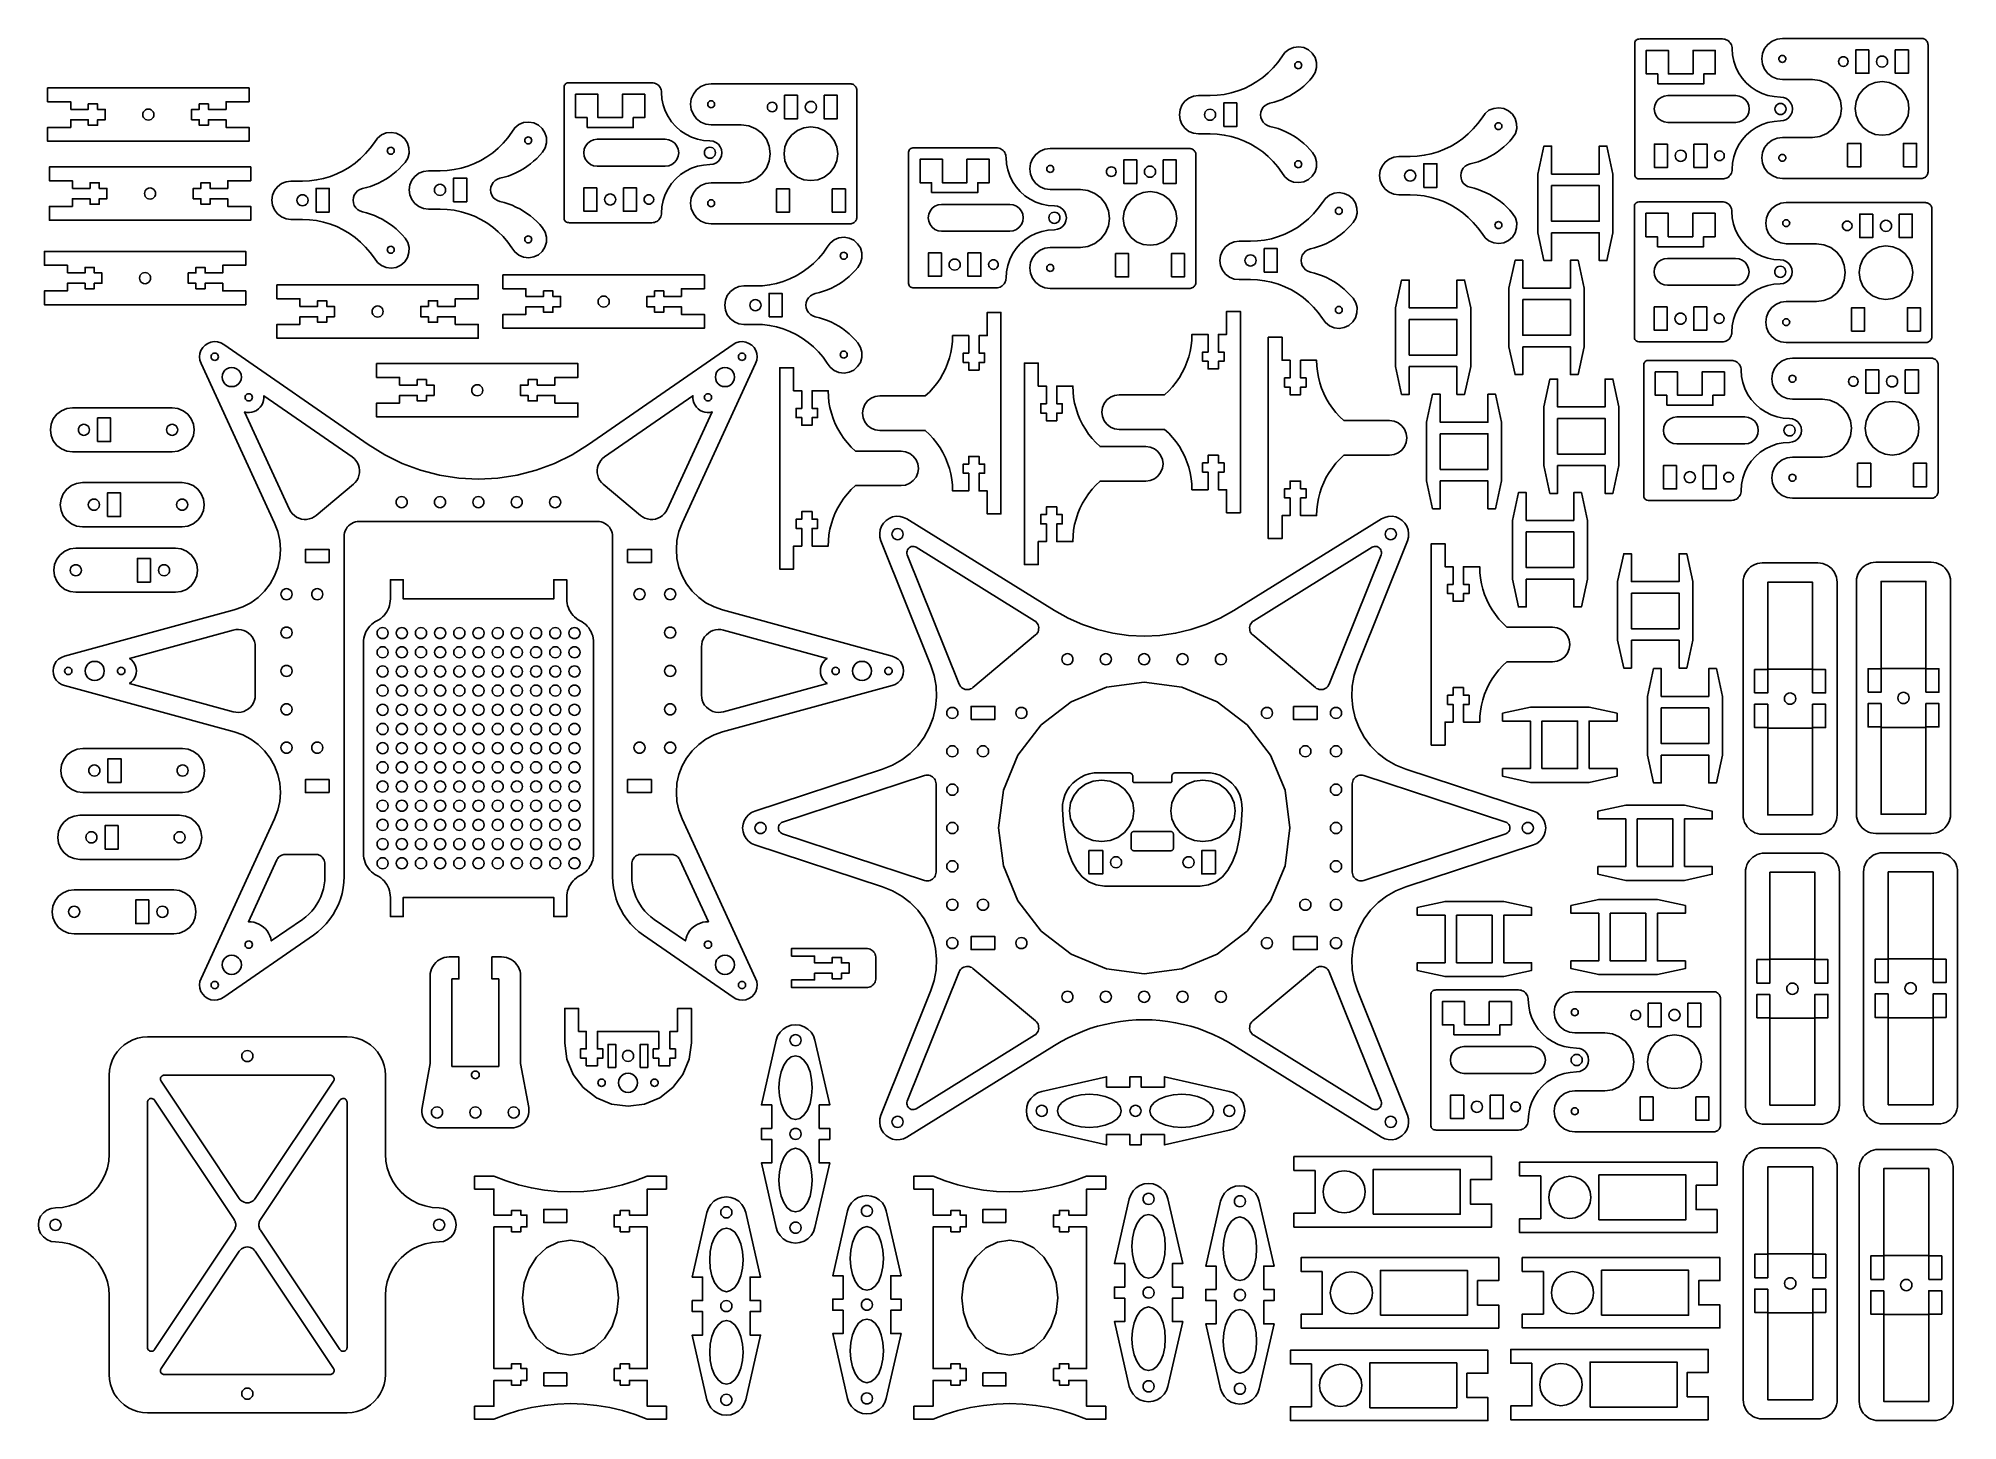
# Model space of a CAD drawing. Header units: inches. Extents: x -24.3 to 25.7, y -20.1 to 15.9.
import ezdxf

# ---------------------------------------------------------------- set-up
doc = ezdxf.new("R2010")
doc.units = ezdxf.units.IN
doc.header["$MEASUREMENT"] = 0
doc.layers.get('0').update_dxf_attribs({"linetype": 'CONTINUOUS'})

msp = doc.modelspace()

# ---------------------------------------------------------------- linework, layer by layer
at = {"color": 1}
for points in [[(8.383, 15.71), (8.516, 15.726), (8.648, 15.705), (8.769, 15.648), (8.869, 15.559), (8.942, 15.447), (8.98, 15.319), (8.982, 15.185), (8.947, 15.056), (8.877, 14.942), (8.805, 14.858), (8.728, 14.779), (8.646, 14.704), (8.561, 14.633), (8.472, 14.568), (8.379, 14.507), (8.283, 14.452), (8.184, 14.402), (8.083, 14.357), (7.979, 14.319), (7.873, 14.286), (7.766, 14.259), (7.7, 14.236), (7.641, 14.199), (7.591, 14.15), (7.554, 14.091), (7.531, 14.025), (7.523, 13.956), (7.531, 13.887), (7.554, 13.821), (7.591, 13.762), (7.641, 13.713), (7.7, 13.676), (7.766, 13.653), (7.873, 13.627), (7.979, 13.594), (8.083, 13.555), (8.184, 13.511), (8.283, 13.461), (8.379, 13.405), (8.472, 13.345), (8.561, 13.279), (8.646, 13.209), (8.728, 13.133), (8.805, 13.054), (8.877, 12.97), (8.947, 12.856), (8.982, 12.727), (8.98, 12.593), (8.942, 12.465), (8.869, 12.353), (8.769, 12.265), (8.648, 12.208), (8.516, 12.186), (8.383, 12.202), (8.26, 12.254), (8.156, 12.338), (8.079, 12.447), (7.971, 12.597), (7.851, 12.737), (7.72, 12.868), (7.579, 12.987), (7.428, 13.094), (7.27, 13.188), (7.104, 13.269), (6.931, 13.335), (6.754, 13.388), (6.574, 13.426), (6.39, 13.449), (6.206, 13.456), (5.906, 13.456), (5.776, 13.473), (5.656, 13.523), (5.552, 13.603), (5.473, 13.706), (5.423, 13.827), (5.406, 13.956), (5.423, 14.086), (5.473, 14.206), (5.552, 14.31), (5.656, 14.389), (5.776, 14.439), (5.906, 14.456), (6.206, 14.456), (6.39, 14.464), (6.574, 14.486), (6.754, 14.524), (6.931, 14.577), (7.104, 14.644), (7.27, 14.724), (7.428, 14.819), (7.579, 14.926), (7.72, 15.045), (7.851, 15.175), (7.971, 15.315), (8.079, 15.465), (8.156, 15.575), (8.26, 15.658)], [(19.594, 12.283), (19.626, 12.29), (19.658, 12.3), (19.687, 12.315), (19.715, 12.333), (19.74, 12.355), (19.761, 12.38), (19.78, 12.408), (19.794, 12.437), (19.805, 12.468), (19.811, 12.501), (19.814, 12.534), (19.824, 12.698), (19.856, 12.86), (19.91, 13.016), (19.982, 13.164), (20.074, 13.301), (20.183, 13.425), (20.307, 13.534), (20.444, 13.626), (20.592, 13.699), (20.748, 13.752), (20.91, 13.784), (21.074, 13.795), (21.155, 13.805), (21.23, 13.836), (21.295, 13.886), (21.344, 13.95), (21.375, 14.026), (21.386, 14.106), (21.375, 14.187), (21.344, 14.262), (21.295, 14.326), (21.23, 14.376), (21.155, 14.407), (21.074, 14.418), (20.91, 14.429), (20.748, 14.461), (20.592, 14.514), (20.444, 14.587), (20.307, 14.678), (20.183, 14.787), (20.074, 14.911), (19.982, 15.048), (19.91, 15.196), (19.856, 15.352), (19.824, 15.514), (19.814, 15.678), (19.811, 15.711), (19.805, 15.744), (19.794, 15.775), (19.78, 15.805), (19.761, 15.832), (19.74, 15.857), (19.715, 15.879), (19.687, 15.897), (19.658, 15.912), (19.626, 15.923), (19.594, 15.929), (19.561, 15.931), (17.417, 15.931), (17.385, 15.929), (17.358, 15.924), (17.334, 15.915), (17.314, 15.903), (17.298, 15.887), (17.286, 15.868), (17.278, 15.845), (17.274, 15.818), (17.274, 15.788), (17.274, 12.424), (17.274, 12.394), (17.278, 12.368), (17.286, 12.345), (17.298, 12.325), (17.314, 12.309), (17.334, 12.297), (17.358, 12.288), (17.385, 12.283), (17.417, 12.281), (19.561, 12.281)], [(20.983, 14.895), (21.122, 14.877), (21.907, 14.877), (22.102, 14.851), (22.284, 14.775), (22.441, 14.655), (22.561, 14.499), (22.636, 14.317), (22.662, 14.122), (22.636, 13.926), (22.561, 13.744), (22.441, 13.588), (22.284, 13.468), (22.102, 13.392), (21.907, 13.367), (21.122, 13.367), (20.983, 13.348), (20.854, 13.295), (20.743, 13.21), (20.658, 13.099), (20.605, 12.97), (20.587, 12.832), (20.605, 12.693), (20.658, 12.564), (20.743, 12.453), (20.854, 12.368), (20.983, 12.315), (21.122, 12.297), (24.748, 12.297), (24.77, 12.298), (24.792, 12.302), (24.814, 12.31), (24.834, 12.32), (24.853, 12.332), (24.869, 12.347), (24.884, 12.364), (24.897, 12.382), (24.907, 12.403), (24.914, 12.424), (24.918, 12.446), (24.92, 12.468), (24.92, 15.775), (24.918, 15.797), (24.914, 15.819), (24.907, 15.841), (24.897, 15.861), (24.884, 15.879), (24.869, 15.896), (24.853, 15.911), (24.834, 15.924), (24.814, 15.933), (24.792, 15.941), (24.77, 15.945), (24.748, 15.947), (21.122, 15.947), (20.983, 15.928), (20.854, 15.875), (20.743, 15.79), (20.658, 15.679), (20.605, 15.55), (20.587, 15.412), (20.605, 15.273), (20.658, 15.144), (20.743, 15.033), (20.854, 14.948)], [(-23.493, 14.095), (-23.033, 14.095), (-23.033, 14.239), (-22.793, 14.239), (-22.793, 14.095), (-22.593, 14.095), (-22.593, 13.825), (-22.793, 13.825), (-22.793, 13.681), (-23.033, 13.681), (-23.033, 13.825), (-23.493, 13.825), (-23.493, 13.625), (-24.093, 13.625), (-24.093, 13.265), (-18.843, 13.265), (-18.843, 13.625), (-19.443, 13.625), (-19.443, 13.825), (-19.903, 13.825), (-19.903, 13.681), (-20.143, 13.681), (-20.143, 13.825), (-20.343, 13.825), (-20.343, 14.095), (-20.143, 14.095), (-20.143, 14.239), (-19.903, 14.239), (-19.903, 14.095), (-19.443, 14.095), (-19.443, 14.295), (-18.843, 14.295), (-18.843, 14.655), (-24.093, 14.655), (-24.093, 14.295), (-23.493, 14.295)], [(-8.311, 11.143), (-8.279, 11.15), (-8.247, 11.16), (-8.218, 11.175), (-8.19, 11.193), (-8.165, 11.215), (-8.144, 11.24), (-8.125, 11.267), (-8.111, 11.297), (-8.1, 11.328), (-8.094, 11.361), (-8.091, 11.394), (-8.081, 11.558), (-8.048, 11.72), (-7.995, 11.876), (-7.922, 12.024), (-7.831, 12.161), (-7.722, 12.285), (-7.598, 12.394), (-7.461, 12.486), (-7.313, 12.559), (-7.157, 12.612), (-6.995, 12.644), (-6.831, 12.655), (-6.75, 12.665), (-6.675, 12.696), (-6.61, 12.746), (-6.561, 12.81), (-6.53, 12.885), (-6.519, 12.966), (-6.53, 13.047), (-6.561, 13.122), (-6.61, 13.186), (-6.675, 13.236), (-6.75, 13.267), (-6.831, 13.278), (-6.995, 13.288), (-7.157, 13.321), (-7.313, 13.374), (-7.461, 13.447), (-7.598, 13.538), (-7.722, 13.647), (-7.831, 13.771), (-7.922, 13.908), (-7.995, 14.056), (-8.048, 14.212), (-8.081, 14.374), (-8.091, 14.538), (-8.094, 14.571), (-8.1, 14.604), (-8.111, 14.635), (-8.125, 14.665), (-8.144, 14.692), (-8.165, 14.717), (-8.19, 14.739), (-8.218, 14.757), (-8.247, 14.772), (-8.279, 14.782), (-8.311, 14.789), (-8.344, 14.791), (-10.488, 14.791), (-10.52, 14.789), (-10.547, 14.784), (-10.571, 14.775), (-10.591, 14.763), (-10.607, 14.747), (-10.619, 14.728), (-10.627, 14.705), (-10.631, 14.678), (-10.631, 14.648), (-10.631, 11.284), (-10.631, 11.254), (-10.627, 11.227), (-10.619, 11.205), (-10.607, 11.185), (-10.591, 11.169), (-10.571, 11.157), (-10.547, 11.148), (-10.52, 11.143), (-10.488, 11.141), (-8.344, 11.141)], [(-6.937, 13.711), (-6.799, 13.693), (-6.014, 13.693), (-5.818, 13.667), (-5.636, 13.592), (-5.48, 13.472), (-5.36, 13.316), (-5.285, 13.134), (-5.259, 12.938), (-5.285, 12.743), (-5.36, 12.561), (-5.48, 12.404), (-5.636, 12.284), (-5.818, 12.209), (-6.014, 12.183), (-6.799, 12.183), (-6.937, 12.165), (-7.066, 12.111), (-7.177, 12.026), (-7.262, 11.916), (-7.316, 11.787), (-7.334, 11.648), (-7.316, 11.51), (-7.262, 11.381), (-7.177, 11.27), (-7.066, 11.185), (-6.937, 11.131), (-6.799, 11.113), (-3.173, 11.113), (-3.15, 11.115), (-3.128, 11.119), (-3.107, 11.126), (-3.087, 11.136), (-3.068, 11.149), (-3.051, 11.163), (-3.036, 11.18), (-3.024, 11.199), (-3.014, 11.219), (-3.007, 11.24), (-3.002, 11.262), (-3.001, 11.285), (-3.001, 14.591), (-3.002, 14.614), (-3.007, 14.636), (-3.014, 14.657), (-3.024, 14.677), (-3.036, 14.696), (-3.051, 14.713), (-3.068, 14.728), (-3.087, 14.74), (-3.107, 14.75), (-3.128, 14.757), (-3.15, 14.762), (-3.173, 14.763), (-6.799, 14.763), (-6.937, 14.745), (-7.066, 14.691), (-7.177, 14.606), (-7.262, 14.496), (-7.316, 14.367), (-7.334, 14.228), (-7.316, 14.09), (-7.262, 13.961), (-7.177, 13.85), (-7.066, 13.765)], [(13.599, 14.123), (13.732, 14.139), (13.864, 14.118), (13.985, 14.061), (14.085, 13.972), (14.158, 13.86), (14.196, 13.732), (14.198, 13.598), (14.163, 13.469), (14.093, 13.355), (14.021, 13.271), (13.944, 13.192), (13.862, 13.117), (13.777, 13.046), (13.688, 12.981), (13.595, 12.92), (13.499, 12.865), (13.4, 12.815), (13.299, 12.77), (13.195, 12.732), (13.089, 12.699), (12.982, 12.672), (12.916, 12.649), (12.857, 12.612), (12.807, 12.563), (12.77, 12.504), (12.747, 12.438), (12.739, 12.369), (12.747, 12.3), (12.77, 12.234), (12.807, 12.175), (12.857, 12.126), (12.916, 12.089), (12.982, 12.066), (13.089, 12.04), (13.195, 12.007), (13.299, 11.968), (13.4, 11.924), (13.499, 11.874), (13.595, 11.818), (13.688, 11.758), (13.777, 11.692), (13.862, 11.622), (13.944, 11.546), (14.021, 11.467), (14.093, 11.383), (14.163, 11.269), (14.198, 11.14), (14.196, 11.006), (14.158, 10.878), (14.085, 10.766), (13.985, 10.678), (13.864, 10.621), (13.732, 10.599), (13.599, 10.615), (13.476, 10.667), (13.372, 10.751), (13.295, 10.86), (13.187, 11.01), (13.067, 11.15), (12.936, 11.281), (12.795, 11.4), (12.644, 11.507), (12.486, 11.601), (12.319, 11.682), (12.147, 11.748), (11.97, 11.801), (11.79, 11.839), (11.606, 11.862), (11.422, 11.869), (11.122, 11.869), (10.992, 11.886), (10.872, 11.936), (10.768, 12.016), (10.689, 12.119), (10.639, 12.24), (10.622, 12.369), (10.639, 12.499), (10.689, 12.619), (10.768, 12.723), (10.872, 12.802), (10.992, 12.852), (11.122, 12.869), (11.422, 12.869), (11.606, 12.877), (11.79, 12.899), (11.97, 12.937), (12.147, 12.99), (12.319, 13.057), (12.486, 13.138), (12.644, 13.232), (12.795, 13.339), (12.936, 13.458), (13.067, 13.588), (13.187, 13.728), (13.295, 13.878), (13.372, 13.988), (13.476, 14.071)], [(-11.688, 13.751), (-11.555, 13.766), (-11.423, 13.745), (-11.303, 13.688), (-11.202, 13.6), (-11.13, 13.487), (-11.091, 13.359), (-11.09, 13.226), (-11.125, 13.097), (-11.194, 12.983), (-11.267, 12.899), (-11.344, 12.819), (-11.425, 12.744), (-11.51, 12.674), (-11.6, 12.608), (-11.692, 12.547), (-11.788, 12.492), (-11.887, 12.442), (-11.989, 12.398), (-12.092, 12.359), (-12.198, 12.326), (-12.305, 12.299), (-12.371, 12.277), (-12.431, 12.24), (-12.48, 12.191), (-12.518, 12.132), (-12.541, 12.066), (-12.549, 11.997), (-12.541, 11.927), (-12.518, 11.861), (-12.48, 11.802), (-12.431, 11.753), (-12.371, 11.717), (-12.305, 11.694), (-12.198, 11.667), (-12.092, 11.634), (-11.989, 11.595), (-11.887, 11.551), (-11.788, 11.501), (-11.692, 11.446), (-11.6, 11.385), (-11.51, 11.32), (-11.425, 11.249), (-11.344, 11.174), (-11.267, 11.094), (-11.194, 11.011), (-11.125, 10.896), (-11.09, 10.767), (-11.091, 10.634), (-11.13, 10.506), (-11.202, 10.393), (-11.303, 10.305), (-11.423, 10.248), (-11.555, 10.227), (-11.688, 10.242), (-11.811, 10.294), (-11.916, 10.378), (-11.993, 10.487), (-12.1, 10.637), (-12.22, 10.778), (-12.351, 10.908), (-12.492, 11.027), (-12.643, 11.134), (-12.802, 11.228), (-12.968, 11.309), (-13.14, 11.376), (-13.317, 11.428), (-13.498, 11.466), (-13.681, 11.489), (-13.866, 11.497), (-14.166, 11.497), (-14.295, 11.514), (-14.416, 11.564), (-14.519, 11.643), (-14.599, 11.747), (-14.649, 11.867), (-14.666, 11.997), (-14.649, 12.126), (-14.599, 12.247), (-14.519, 12.35), (-14.416, 12.43), (-14.295, 12.48), (-14.166, 12.497), (-13.866, 12.497), (-13.681, 12.504), (-13.498, 12.527), (-13.317, 12.565), (-13.14, 12.617), (-12.968, 12.684), (-12.802, 12.765), (-12.643, 12.859), (-12.492, 12.966), (-12.351, 13.085), (-12.22, 13.215), (-12.1, 13.356), (-11.993, 13.506), (-11.916, 13.615), (-11.811, 13.699)], [(-15.272, 13.481), (-15.139, 13.497), (-15.007, 13.475), (-14.886, 13.418), (-14.786, 13.33), (-14.714, 13.218), (-14.675, 13.09), (-14.673, 12.956), (-14.709, 12.827), (-14.778, 12.713), (-14.851, 12.629), (-14.928, 12.55), (-15.009, 12.474), (-15.094, 12.404), (-15.183, 12.338), (-15.276, 12.278), (-15.372, 12.222), (-15.471, 12.172), (-15.572, 12.128), (-15.676, 12.089), (-15.782, 12.057), (-15.889, 12.03), (-15.955, 12.007), (-16.015, 11.97), (-16.064, 11.921), (-16.101, 11.862), (-16.125, 11.796), (-16.132, 11.727), (-16.125, 11.658), (-16.101, 11.592), (-16.064, 11.533), (-16.015, 11.484), (-15.955, 11.447), (-15.889, 11.424), (-15.782, 11.397), (-15.676, 11.364), (-15.572, 11.326), (-15.471, 11.281), (-15.372, 11.231), (-15.276, 11.176), (-15.183, 11.116), (-15.094, 11.05), (-15.009, 10.979), (-14.928, 10.904), (-14.851, 10.825), (-14.778, 10.741), (-14.709, 10.627), (-14.673, 10.498), (-14.675, 10.364), (-14.714, 10.236), (-14.786, 10.124), (-14.886, 10.035), (-15.007, 9.978), (-15.139, 9.957), (-15.272, 9.973), (-15.395, 10.025), (-15.499, 10.108), (-15.577, 10.218), (-15.684, 10.368), (-15.804, 10.508), (-15.935, 10.638), (-16.076, 10.757), (-16.227, 10.864), (-16.386, 10.959), (-16.552, 11.039), (-16.724, 11.106), (-16.901, 11.159), (-17.082, 11.197), (-17.265, 11.219), (-17.45, 11.227), (-17.75, 11.227), (-17.879, 11.244), (-18, 11.294), (-18.103, 11.373), (-18.183, 11.477), (-18.233, 11.598), (-18.25, 11.727), (-18.233, 11.856), (-18.183, 11.977), (-18.103, 12.08), (-18, 12.16), (-17.879, 12.21), (-17.75, 12.227), (-17.45, 12.227), (-17.265, 12.235), (-17.082, 12.257), (-16.901, 12.295), (-16.724, 12.348), (-16.552, 12.414), (-16.386, 12.495), (-16.227, 12.59), (-16.076, 12.697), (-15.935, 12.816), (-15.804, 12.946), (-15.684, 13.086), (-15.577, 13.236), (-15.499, 13.345), (-15.395, 13.429)], [(0.668, 9.447), (0.701, 9.454), (0.732, 9.464), (0.762, 9.479), (0.789, 9.497), (0.814, 9.519), (0.836, 9.544), (0.854, 9.571), (0.869, 9.601), (0.879, 9.632), (0.886, 9.665), (0.888, 9.698), (0.899, 9.862), (0.931, 10.024), (0.984, 10.18), (1.057, 10.328), (1.149, 10.465), (1.257, 10.589), (1.381, 10.698), (1.518, 10.79), (1.666, 10.863), (1.823, 10.916), (1.984, 10.948), (2.149, 10.959), (2.229, 10.969), (2.305, 11), (2.369, 11.05), (2.419, 11.114), (2.45, 11.189), (2.46, 11.27), (2.45, 11.351), (2.419, 11.426), (2.369, 11.49), (2.305, 11.54), (2.229, 11.571), (2.149, 11.582), (1.984, 11.592), (1.823, 11.625), (1.666, 11.678), (1.518, 11.751), (1.381, 11.842), (1.257, 11.951), (1.149, 12.075), (1.057, 12.212), (0.984, 12.36), (0.931, 12.516), (0.899, 12.678), (0.888, 12.842), (0.886, 12.875), (0.879, 12.908), (0.869, 12.939), (0.854, 12.969), (0.836, 12.996), (0.814, 13.021), (0.789, 13.043), (0.762, 13.061), (0.732, 13.076), (0.701, 13.086), (0.668, 13.093), (0.635, 13.095), (-1.509, 13.095), (-1.54, 13.093), (-1.568, 13.088), (-1.592, 13.079), (-1.611, 13.067), (-1.627, 13.051), (-1.639, 13.032), (-1.647, 13.009), (-1.651, 12.982), (-1.652, 12.952), (-1.652, 9.588), (-1.651, 9.558), (-1.647, 9.531), (-1.639, 9.509), (-1.627, 9.489), (-1.611, 9.473), (-1.592, 9.461), (-1.568, 9.452), (-1.54, 9.447), (-1.509, 9.445), (0.635, 9.445)], [(1.903, 12.025), (2.041, 12.007), (2.826, 12.007), (3.022, 11.982), (3.204, 11.906), (3.36, 11.786), (3.48, 11.63), (3.555, 11.448), (3.581, 11.252), (3.555, 11.057), (3.48, 10.875), (3.36, 10.718), (3.204, 10.598), (3.022, 10.523), (2.826, 10.497), (2.041, 10.497), (1.903, 10.479), (1.774, 10.426), (1.663, 10.341), (1.578, 10.23), (1.524, 10.101), (1.506, 9.962), (1.524, 9.824), (1.578, 9.695), (1.663, 9.584), (1.774, 9.499), (1.903, 9.445), (2.041, 9.427), (5.667, 9.427), (5.69, 9.429), (5.712, 9.433), (5.733, 9.44), (5.753, 9.45), (5.772, 9.463), (5.789, 9.478), (5.804, 9.494), (5.816, 9.513), (5.826, 9.533), (5.833, 9.555), (5.838, 9.577), (5.839, 9.599), (5.839, 12.906), (5.838, 12.928), (5.833, 12.95), (5.826, 12.971), (5.816, 12.991), (5.804, 13.01), (5.789, 13.027), (5.772, 13.042), (5.753, 13.054), (5.733, 13.064), (5.712, 13.071), (5.69, 13.076), (5.667, 13.077), (2.041, 13.077), (1.903, 13.059), (1.774, 13.006), (1.663, 12.921), (1.578, 12.81), (1.524, 12.681), (1.506, 12.542), (1.524, 12.404), (1.578, 12.275), (1.663, 12.164), (1.774, 12.079)], [(15.108, 10.881), (16.348, 10.881), (16.348, 10.155), (16.548, 10.155), (16.708, 10.881), (16.708, 12.411), (16.548, 13.137), (16.348, 13.137), (16.348, 12.411), (15.108, 12.411), (15.108, 13.137), (14.908, 13.137), (14.748, 12.411), (14.748, 10.881), (14.908, 10.155), (15.108, 10.155)], [(-23.448, 12.037), (-22.988, 12.037), (-22.988, 12.181), (-22.748, 12.181), (-22.748, 12.037), (-22.548, 12.037), (-22.548, 11.767), (-22.748, 11.767), (-22.748, 11.623), (-22.988, 11.623), (-22.988, 11.767), (-23.448, 11.767), (-23.448, 11.567), (-24.048, 11.567), (-24.048, 11.207), (-18.798, 11.207), (-18.798, 11.567), (-19.398, 11.567), (-19.398, 11.767), (-19.858, 11.767), (-19.858, 11.623), (-20.098, 11.623), (-20.098, 11.767), (-20.298, 11.767), (-20.298, 12.037), (-20.098, 12.037), (-20.098, 12.181), (-19.858, 12.181), (-19.858, 12.037), (-19.398, 12.037), (-19.398, 12.237), (-18.798, 12.237), (-18.798, 12.597), (-24.048, 12.597), (-24.048, 12.237), (-23.448, 12.237)], [(9.438, 11.911), (9.571, 11.927), (9.703, 11.906), (9.824, 11.849), (9.924, 11.76), (9.997, 11.648), (10.035, 11.52), (10.037, 11.386), (10.001, 11.257), (9.932, 11.143), (9.86, 11.059), (9.783, 10.98), (9.701, 10.905), (9.616, 10.834), (9.527, 10.769), (9.434, 10.708), (9.338, 10.653), (9.239, 10.603), (9.138, 10.558), (9.034, 10.52), (8.928, 10.487), (8.821, 10.46), (8.755, 10.437), (8.696, 10.4), (8.646, 10.351), (8.609, 10.292), (8.586, 10.226), (8.578, 10.157), (8.586, 10.088), (8.609, 10.022), (8.646, 9.963), (8.696, 9.914), (8.755, 9.877), (8.821, 9.854), (8.928, 9.828), (9.034, 9.795), (9.138, 9.756), (9.239, 9.712), (9.338, 9.662), (9.434, 9.606), (9.527, 9.546), (9.616, 9.48), (9.701, 9.41), (9.783, 9.334), (9.86, 9.255), (9.932, 9.171), (10.001, 9.057), (10.037, 8.928), (10.035, 8.794), (9.997, 8.666), (9.924, 8.554), (9.824, 8.466), (9.703, 8.409), (9.571, 8.387), (9.438, 8.403), (9.315, 8.455), (9.211, 8.539), (9.134, 8.648), (9.026, 8.798), (8.906, 8.938), (8.775, 9.069), (8.634, 9.188), (8.483, 9.295), (8.324, 9.389), (8.158, 9.47), (7.986, 9.537), (7.809, 9.589), (7.628, 9.627), (7.445, 9.65), (7.261, 9.657), (6.961, 9.657), (6.831, 9.674), (6.711, 9.724), (6.607, 9.804), (6.528, 9.907), (6.478, 10.028), (6.461, 10.157), (6.478, 10.287), (6.528, 10.407), (6.607, 10.511), (6.711, 10.59), (6.831, 10.64), (6.961, 10.657), (7.261, 10.657), (7.445, 10.665), (7.628, 10.688), (7.809, 10.725), (7.986, 10.778), (8.158, 10.845), (8.324, 10.926), (8.483, 11.02), (8.634, 11.127), (8.775, 11.246), (8.906, 11.376), (9.026, 11.517), (9.134, 11.666), (9.211, 11.776), (9.315, 11.859)], [(19.588, 8.039), (19.62, 8.045), (19.651, 8.056), (19.681, 8.07), (19.708, 8.089), (19.733, 8.11), (19.755, 8.135), (19.773, 8.163), (19.788, 8.192), (19.799, 8.224), (19.805, 8.256), (19.807, 8.289), (19.818, 8.454), (19.85, 8.615), (19.903, 8.772), (19.976, 8.919), (20.068, 9.057), (20.176, 9.181), (20.3, 9.289), (20.438, 9.381), (20.586, 9.454), (20.742, 9.507), (20.903, 9.539), (21.068, 9.55), (21.149, 9.56), (21.224, 9.592), (21.288, 9.641), (21.338, 9.706), (21.369, 9.781), (21.38, 9.861), (21.369, 9.942), (21.338, 10.017), (21.288, 10.082), (21.224, 10.131), (21.149, 10.162), (21.068, 10.173), (20.903, 10.184), (20.742, 10.216), (20.586, 10.269), (20.438, 10.342), (20.3, 10.434), (20.176, 10.542), (20.068, 10.666), (19.976, 10.803), (19.903, 10.951), (19.85, 11.107), (19.818, 11.269), (19.807, 11.434), (19.805, 11.467), (19.799, 11.499), (19.788, 11.53), (19.773, 11.56), (19.755, 11.588), (19.733, 11.612), (19.708, 11.634), (19.681, 11.653), (19.651, 11.667), (19.62, 11.678), (19.588, 11.684), (19.555, 11.686), (17.411, 11.686), (17.379, 11.685), (17.351, 11.679), (17.328, 11.671), (17.308, 11.658), (17.292, 11.642), (17.28, 11.623), (17.272, 11.6), (17.268, 11.574), (17.268, 11.544), (17.268, 8.179), (17.268, 8.149), (17.272, 8.123), (17.28, 8.1), (17.292, 8.08), (17.308, 8.065), (17.328, 8.052), (17.351, 8.043), (17.379, 8.038), (17.411, 8.036), (19.555, 8.036)], [(21.085, 10.613), (21.224, 10.595), (22.009, 10.595), (22.204, 10.569), (22.386, 10.494), (22.543, 10.374), (22.663, 10.217), (22.738, 10.035), (22.764, 9.84), (22.738, 9.644), (22.663, 9.462), (22.543, 9.306), (22.386, 9.186), (22.204, 9.111), (22.009, 9.085), (21.224, 9.085), (21.085, 9.067), (20.956, 9.013), (20.846, 8.928), (20.76, 8.817), (20.707, 8.688), (20.689, 8.55), (20.707, 8.411), (20.76, 8.282), (20.846, 8.172), (20.956, 8.087), (21.085, 8.033), (21.224, 8.015), (24.85, 8.015), (24.872, 8.016), (24.895, 8.021), (24.916, 8.028), (24.936, 8.038), (24.955, 8.05), (24.972, 8.065), (24.986, 8.082), (24.999, 8.101), (25.009, 8.121), (25.016, 8.142), (25.02, 8.164), (25.022, 8.187), (25.022, 11.493), (25.02, 11.516), (25.016, 11.538), (25.009, 11.559), (24.999, 11.579), (24.986, 11.598), (24.972, 11.615), (24.955, 11.629), (24.936, 11.642), (24.916, 11.652), (24.895, 11.659), (24.872, 11.663), (24.85, 11.665), (21.224, 11.665), (21.085, 11.647), (20.956, 11.593), (20.846, 11.508), (20.76, 11.397), (20.707, 11.268), (20.689, 11.13), (20.707, 10.991), (20.76, 10.862), (20.846, 10.752), (20.956, 10.667)], [(-3.467, 10.746), (-3.334, 10.762), (-3.202, 10.741), (-3.081, 10.684), (-2.981, 10.595), (-2.908, 10.483), (-2.87, 10.355), (-2.868, 10.221), (-2.903, 10.092), (-2.973, 9.978), (-3.045, 9.894), (-3.122, 9.815), (-3.204, 9.74), (-3.289, 9.669), (-3.378, 9.603), (-3.471, 9.543), (-3.567, 9.487), (-3.666, 9.438), (-3.767, 9.393), (-3.871, 9.355), (-3.977, 9.322), (-4.084, 9.295), (-4.15, 9.272), (-4.209, 9.235), (-4.259, 9.186), (-4.296, 9.127), (-4.319, 9.061), (-4.327, 8.992), (-4.319, 8.923), (-4.296, 8.857), (-4.259, 8.798), (-4.209, 8.749), (-4.15, 8.712), (-4.084, 8.689), (-3.977, 8.662), (-3.871, 8.63), (-3.767, 8.591), (-3.666, 8.547), (-3.567, 8.497), (-3.471, 8.441), (-3.378, 8.381), (-3.289, 8.315), (-3.204, 8.244), (-3.122, 8.169), (-3.045, 8.09), (-2.973, 8.006), (-2.903, 7.892), (-2.868, 7.763), (-2.87, 7.629), (-2.908, 7.501), (-2.981, 7.389), (-3.081, 7.301), (-3.202, 7.244), (-3.334, 7.222), (-3.467, 7.238), (-3.59, 7.29), (-3.694, 7.374), (-3.771, 7.483), (-3.879, 7.633), (-3.999, 7.773), (-4.13, 7.903), (-4.271, 8.022), (-4.422, 8.129), (-4.581, 8.224), (-4.747, 8.305), (-4.919, 8.371), (-5.096, 8.424), (-5.277, 8.462), (-5.46, 8.484), (-5.644, 8.492), (-5.944, 8.492), (-6.074, 8.509), (-6.194, 8.559), (-6.298, 8.639), (-6.377, 8.742), (-6.427, 8.863), (-6.444, 8.992), (-6.427, 9.121), (-6.377, 9.242), (-6.298, 9.346), (-6.194, 9.425), (-6.074, 9.475), (-5.944, 9.492), (-5.644, 9.492), (-5.46, 9.5), (-5.277, 9.522), (-5.096, 9.56), (-4.919, 9.613), (-4.747, 9.68), (-4.581, 9.76), (-4.422, 9.855), (-4.271, 9.962), (-4.13, 10.081), (-3.999, 10.211), (-3.879, 10.351), (-3.771, 10.501), (-3.694, 10.611), (-3.59, 10.694)], [(-23.579, 9.832), (-23.119, 9.832), (-23.119, 9.976), (-22.879, 9.976), (-22.879, 9.832), (-22.679, 9.832), (-22.679, 9.562), (-22.879, 9.562), (-22.879, 9.418), (-23.119, 9.418), (-23.119, 9.562), (-23.579, 9.562), (-23.579, 9.362), (-24.179, 9.362), (-24.179, 9.002), (-18.929, 9.002), (-18.929, 9.362), (-19.529, 9.362), (-19.529, 9.562), (-19.989, 9.562), (-19.989, 9.418), (-20.229, 9.418), (-20.229, 9.562), (-20.429, 9.562), (-20.429, 9.832), (-20.229, 9.832), (-20.229, 9.976), (-19.989, 9.976), (-19.989, 9.832), (-19.529, 9.832), (-19.529, 10.032), (-18.929, 10.032), (-18.929, 10.392), (-24.179, 10.392), (-24.179, 10.032), (-23.579, 10.032)], [(14.357, 7.909), (15.597, 7.909), (15.597, 7.183), (15.797, 7.183), (15.957, 7.909), (15.957, 9.439), (15.797, 10.165), (15.597, 10.165), (15.597, 9.439), (14.357, 9.439), (14.357, 10.165), (14.157, 10.165), (13.997, 9.439), (13.997, 7.909), (14.157, 7.183), (14.357, 7.183)], [(-17.518, 8.961), (-17.058, 8.961), (-17.058, 9.105), (-16.818, 9.105), (-16.818, 8.961), (-16.618, 8.961), (-16.618, 8.691), (-16.818, 8.691), (-16.818, 8.547), (-17.058, 8.547), (-17.058, 8.691), (-17.518, 8.691), (-17.518, 8.491), (-18.118, 8.491), (-18.118, 8.131), (-12.868, 8.131), (-12.868, 8.491), (-13.468, 8.491), (-13.468, 8.691), (-13.928, 8.691), (-13.928, 8.547), (-14.168, 8.547), (-14.168, 8.691), (-14.368, 8.691), (-14.368, 8.961), (-14.168, 8.961), (-14.168, 9.105), (-13.928, 9.105), (-13.928, 8.961), (-13.468, 8.961), (-13.468, 9.161), (-12.868, 9.161), (-12.868, 9.521), (-18.118, 9.521), (-18.118, 9.161), (-17.518, 9.161)], [(-11.625, 9.22), (-11.165, 9.22), (-11.165, 9.364), (-10.925, 9.364), (-10.925, 9.22), (-10.725, 9.22), (-10.725, 8.95), (-10.925, 8.95), (-10.925, 8.806), (-11.165, 8.806), (-11.165, 8.95), (-11.625, 8.95), (-11.625, 8.75), (-12.225, 8.75), (-12.225, 8.39), (-6.975, 8.39), (-6.975, 8.75), (-7.575, 8.75), (-7.575, 8.95), (-8.035, 8.95), (-8.035, 8.806), (-8.275, 8.806), (-8.275, 8.95), (-8.475, 8.95), (-8.475, 9.22), (-8.275, 9.22), (-8.275, 9.364), (-8.035, 9.364), (-8.035, 9.22), (-7.575, 9.22), (-7.575, 9.42), (-6.975, 9.42), (-6.975, 9.78), (-12.225, 9.78), (-12.225, 9.42), (-11.625, 9.42)], [(11.399, 7.39), (12.639, 7.39), (12.639, 6.665), (12.839, 6.665), (12.999, 7.39), (12.999, 8.92), (12.839, 9.646), (12.639, 9.646), (12.639, 8.92), (11.399, 8.92), (11.399, 9.646), (11.199, 9.646), (11.039, 8.92), (11.039, 7.39), (11.199, 6.665), (11.399, 6.665)], [(-2.724, 5.857), (-2.795, 5.951), (-2.84, 6.059), (-2.856, 6.176), (-2.84, 6.292), (-2.795, 6.401), (-2.724, 6.494), (-2.631, 6.565), (-2.522, 6.61), (-2.406, 6.626), (-1.217, 6.626), (-1.109, 6.728), (-1.008, 6.837), (-0.916, 6.953), (-0.832, 7.075), (-0.757, 7.203), (-0.692, 7.336), (-0.635, 7.474), (-0.589, 7.615), (-0.553, 7.759), (-0.526, 7.905), (-0.511, 8.052), (-0.506, 8.201), (-0.084, 8.201), (-0.084, 7.741), (-0.228, 7.741), (-0.228, 7.501), (-0.084, 7.501), (-0.084, 7.301), (0.186, 7.301), (0.186, 7.501), (0.33, 7.501), (0.33, 7.741), (0.186, 7.741), (0.186, 8.201), (0.396, 8.201), (0.396, 8.801), (0.756, 8.801), (0.756, 3.551), (0.396, 3.551), (0.396, 4.151), (0.186, 4.151), (0.186, 4.611), (0.33, 4.611), (0.33, 4.851), (0.186, 4.851), (0.186, 5.051), (-0.084, 5.051), (-0.084, 4.851), (-0.228, 4.851), (-0.228, 4.611), (-0.084, 4.611), (-0.084, 4.151), (-0.506, 4.151), (-0.511, 4.299), (-0.526, 4.446), (-0.553, 4.592), (-0.589, 4.736), (-0.635, 4.877), (-0.692, 5.015), (-0.757, 5.148), (-0.832, 5.276), (-0.916, 5.398), (-1.008, 5.514), (-1.109, 5.623), (-1.217, 5.726), (-2.406, 5.726), (-2.522, 5.741), (-2.631, 5.786)], [(3.515, 5.887), (3.444, 5.98), (3.399, 6.088), (3.383, 6.205), (3.399, 6.321), (3.444, 6.43), (3.515, 6.523), (3.608, 6.595), (3.717, 6.639), (3.833, 6.655), (5.022, 6.655), (5.13, 6.757), (5.23, 6.866), (5.323, 6.982), (5.407, 7.105), (5.482, 7.233), (5.547, 7.366), (5.604, 7.503), (5.65, 7.644), (5.686, 7.788), (5.712, 7.934), (5.728, 8.082), (5.733, 8.23), (6.155, 8.23), (6.155, 7.77), (6.011, 7.77), (6.011, 7.53), (6.155, 7.53), (6.155, 7.33), (6.425, 7.33), (6.425, 7.53), (6.569, 7.53), (6.569, 7.77), (6.425, 7.77), (6.425, 8.23), (6.635, 8.23), (6.635, 8.83), (6.995, 8.83), (6.995, 3.58), (6.635, 3.58), (6.635, 4.18), (6.425, 4.18), (6.425, 4.64), (6.569, 4.64), (6.569, 4.88), (6.425, 4.88), (6.425, 5.08), (6.155, 5.08), (6.155, 4.88), (6.011, 4.88), (6.011, 4.64), (6.155, 4.64), (6.155, 4.18), (5.733, 4.18), (5.728, 4.328), (5.712, 4.476), (5.686, 4.622), (5.65, 4.766), (5.604, 4.907), (5.547, 5.044), (5.482, 5.177), (5.407, 5.305), (5.323, 5.427), (5.23, 5.543), (5.13, 5.653), (5.022, 5.755), (3.833, 5.755), (3.717, 5.77), (3.608, 5.815)], [(-19.581, 8.009), (-19.505, 7.966), (-15.74, 5.356), (-15.307, 5.087), (-14.85, 4.864), (-14.372, 4.687), (-13.878, 4.56), (-13.375, 4.483), (-12.866, 4.457), (-12.357, 4.483), (-11.854, 4.56), (-11.36, 4.687), (-10.883, 4.864), (-10.425, 5.087), (-9.992, 5.356), (-6.227, 7.966), (-6.152, 8.009), (-6.068, 8.034), (-5.981, 8.041), (-5.895, 8.029), (-5.813, 7.997), (-5.741, 7.949), (-5.681, 7.886), (-5.636, 7.811), (-5.608, 7.728), (-5.6, 7.641), (-5.61, 7.555), (-5.64, 7.473), (-7.556, 3.312), (-7.639, 3.09), (-7.69, 2.859), (-7.706, 2.623), (-7.689, 2.387), (-7.637, 2.156), (-7.553, 1.935), (-7.438, 1.728), (-7.294, 1.54), (-7.124, 1.375), (-6.933, 1.236), (-6.723, 1.126), (-6.5, 1.047), (-2.081, -0.159), (-1.999, -0.189), (-1.926, -0.237), (-1.865, -0.299), (-1.819, -0.373), (-1.791, -0.456), (-1.781, -0.543), (-1.791, -0.629), (-1.819, -0.712), (-1.865, -0.786), (-1.926, -0.848), (-1.999, -0.896), (-2.081, -0.926), (-6.5, -2.133), (-6.723, -2.211), (-6.933, -2.321), (-7.124, -2.46), (-7.294, -2.626), (-7.438, -2.814), (-7.553, -3.02), (-7.637, -3.241), (-7.689, -3.472), (-7.706, -3.708), (-7.69, -3.945), (-7.639, -4.176), (-7.556, -4.397), (-5.64, -8.558), (-5.61, -8.64), (-5.6, -8.727), (-5.608, -8.814), (-5.636, -8.896), (-5.681, -8.971), (-5.741, -9.034), (-5.813, -9.083), (-5.895, -9.114), (-5.981, -9.126), (-6.068, -9.12), (-6.152, -9.094), (-6.227, -9.051), (-8.566, -7.43), (-8.685, -7.34), (-8.797, -7.241), (-8.9, -7.133), (-8.995, -7.017), (-9.079, -6.894), (-9.154, -6.764), (-9.218, -6.629), (-9.271, -6.489), (-9.312, -6.346), (-9.342, -6.199), (-9.36, -6.051), (-9.366, -5.902), (-9.366, 2.957), (-9.37, 3.01), (-9.38, 3.061), (-9.397, 3.11), (-9.42, 3.157), (-9.449, 3.201), (-9.483, 3.24), (-9.523, 3.275), (-9.566, 3.304), (-9.613, 3.327), (-9.663, 3.344), (-9.714, 3.354), (-9.766, 3.357), (-15.966, 3.357), (-16.018, 3.354), (-16.07, 3.344), (-16.119, 3.327), (-16.166, 3.304), (-16.21, 3.275), (-16.249, 3.24), (-16.283, 3.201), (-16.312, 3.157), (-16.336, 3.11), (-16.352, 3.061), (-16.363, 3.01), (-16.366, 2.957), (-16.366, -5.902), (-16.372, -6.051), (-16.39, -6.199), (-16.42, -6.346), (-16.461, -6.489), (-16.514, -6.629), (-16.578, -6.764), (-16.653, -6.894), (-16.737, -7.017), (-16.832, -7.133), (-16.935, -7.241), (-17.047, -7.34), (-17.166, -7.43), (-19.505, -9.051), (-19.581, -9.094), (-19.664, -9.12), (-19.751, -9.126), (-19.837, -9.114), (-19.919, -9.083), (-19.991, -9.034), (-20.052, -8.971), (-20.097, -8.896), (-20.124, -8.814), (-20.132, -8.727), (-20.122, -8.64), (-20.092, -8.558), (-18.176, -4.397), (-18.093, -4.176), (-18.042, -3.945), (-18.026, -3.708), (-18.044, -3.472), (-18.095, -3.241), (-18.179, -3.02), (-18.295, -2.814), (-18.438, -2.626), (-18.608, -2.46), (-18.799, -2.321), (-19.009, -2.211), (-19.232, -2.133), (-23.651, -0.926), (-23.733, -0.896), (-23.806, -0.848), (-23.867, -0.786), (-23.913, -0.712), (-23.941, -0.629), (-23.951, -0.543), (-23.941, -0.456), (-23.913, -0.373), (-23.867, -0.299), (-23.806, -0.237), (-23.733, -0.189), (-23.651, -0.159), (-19.232, 1.047), (-19.009, 1.126), (-18.799, 1.236), (-18.608, 1.375), (-18.438, 1.54), (-18.295, 1.728), (-18.179, 1.935), (-18.095, 2.156), (-18.044, 2.387), (-18.026, 2.623), (-18.042, 2.859), (-18.093, 3.09), (-18.176, 3.312), (-20.092, 7.473), (-20.122, 7.555), (-20.132, 7.641), (-20.124, 7.728), (-20.097, 7.811), (-20.052, 7.886), (-19.991, 7.949), (-19.919, 7.997), (-19.837, 8.029), (-19.751, 8.041), (-19.664, 8.034)], [(9.587, 4.98), (9.487, 4.87), (9.395, 4.754), (9.311, 4.632), (9.236, 4.504), (9.17, 4.371), (9.114, 4.234), (9.068, 4.093), (9.031, 3.949), (9.005, 3.803), (8.989, 3.655), (8.984, 3.507), (8.563, 3.507), (8.563, 3.967), (8.707, 3.967), (8.707, 4.207), (8.563, 4.207), (8.563, 4.407), (8.293, 4.407), (8.293, 4.207), (8.149, 4.207), (8.149, 3.967), (8.293, 3.967), (8.293, 3.507), (8.083, 3.507), (8.083, 2.907), (7.723, 2.907), (7.723, 8.157), (8.083, 8.157), (8.083, 7.557), (8.293, 7.557), (8.293, 7.097), (8.149, 7.097), (8.149, 6.857), (8.293, 6.857), (8.293, 6.657), (8.563, 6.657), (8.563, 6.857), (8.707, 6.857), (8.707, 7.097), (8.563, 7.097), (8.563, 7.557), (8.984, 7.557), (8.989, 7.409), (9.005, 7.261), (9.031, 7.115), (9.068, 6.971), (9.114, 6.83), (9.17, 6.693), (9.236, 6.56), (9.311, 6.432), (9.395, 6.309), (9.487, 6.193), (9.587, 6.084), (9.695, 5.982), (10.884, 5.982), (11.001, 5.966), (11.109, 5.922), (11.202, 5.85), (11.274, 5.757), (11.319, 5.648), (11.334, 5.532), (11.319, 5.415), (11.274, 5.307), (11.202, 5.214), (11.109, 5.142), (11.001, 5.097), (10.884, 5.082), (9.695, 5.082)], [(19.83, 3.905), (19.862, 3.911), (19.893, 3.922), (19.923, 3.936), (19.951, 3.955), (19.975, 3.977), (19.997, 4.001), (20.016, 4.029), (20.03, 4.059), (20.041, 4.09), (20.047, 4.122), (20.049, 4.155), (20.06, 4.32), (20.092, 4.482), (20.145, 4.638), (20.218, 4.786), (20.31, 4.923), (20.419, 5.047), (20.543, 5.156), (20.68, 5.247), (20.828, 5.32), (20.984, 5.373), (21.146, 5.405), (21.31, 5.416), (21.391, 5.427), (21.466, 5.458), (21.53, 5.507), (21.58, 5.572), (21.611, 5.647), (21.622, 5.728), (21.611, 5.808), (21.58, 5.883), (21.53, 5.948), (21.466, 5.997), (21.391, 6.029), (21.31, 6.039), (21.146, 6.05), (20.984, 6.082), (20.828, 6.135), (20.68, 6.208), (20.543, 6.3), (20.419, 6.408), (20.31, 6.532), (20.218, 6.67), (20.145, 6.817), (20.092, 6.974), (20.06, 7.135), (20.049, 7.3), (20.047, 7.333), (20.041, 7.365), (20.03, 7.397), (20.016, 7.426), (19.997, 7.454), (19.975, 7.479), (19.951, 7.5), (19.923, 7.519), (19.893, 7.533), (19.862, 7.544), (19.83, 7.55), (19.797, 7.553), (17.653, 7.553), (17.621, 7.551), (17.594, 7.546), (17.57, 7.537), (17.55, 7.524), (17.534, 7.509), (17.522, 7.489), (17.514, 7.466), (17.51, 7.44), (17.51, 7.41), (17.51, 4.045), (17.51, 4.015), (17.514, 3.989), (17.522, 3.966), (17.534, 3.947), (17.55, 3.931), (17.57, 3.918), (17.594, 3.91), (17.621, 3.904), (17.653, 3.903), (19.797, 3.903)], [(21.245, 6.558), (21.383, 6.54), (22.168, 6.54), (22.363, 6.514), (22.546, 6.438), (22.702, 6.318), (22.822, 6.162), (22.897, 5.98), (22.923, 5.785), (22.897, 5.589), (22.822, 5.407), (22.702, 5.251), (22.546, 5.131), (22.363, 5.055), (22.168, 5.03), (21.383, 5.03), (21.245, 5.011), (21.116, 4.958), (21.005, 4.873), (20.92, 4.762), (20.866, 4.633), (20.848, 4.495), (20.866, 4.356), (20.92, 4.227), (21.005, 4.116), (21.116, 4.031), (21.245, 3.978), (21.383, 3.96), (25.009, 3.96), (25.032, 3.961), (25.054, 3.965), (25.075, 3.973), (25.095, 3.983), (25.114, 3.995), (25.131, 4.01), (25.146, 4.027), (25.158, 4.045), (25.168, 4.066), (25.175, 4.087), (25.18, 4.109), (25.181, 4.131), (25.181, 7.438), (25.18, 7.46), (25.175, 7.482), (25.168, 7.504), (25.158, 7.524), (25.146, 7.542), (25.131, 7.559), (25.114, 7.574), (25.095, 7.587), (25.075, 7.597), (25.054, 7.604), (25.032, 7.608), (25.009, 7.61), (21.383, 7.61), (21.245, 7.591), (21.116, 7.538), (21.005, 7.453), (20.92, 7.342), (20.866, 7.213), (20.848, 7.075), (20.866, 6.936), (20.92, 6.807), (21.005, 6.696), (21.116, 6.611)], [(-14.92, 6.908), (-14.46, 6.908), (-14.46, 7.052), (-14.22, 7.052), (-14.22, 6.908), (-14.02, 6.908), (-14.02, 6.638), (-14.22, 6.638), (-14.22, 6.494), (-14.46, 6.494), (-14.46, 6.638), (-14.92, 6.638), (-14.92, 6.438), (-15.52, 6.438), (-15.52, 6.078), (-10.27, 6.078), (-10.27, 6.438), (-10.87, 6.438), (-10.87, 6.638), (-11.33, 6.638), (-11.33, 6.494), (-11.57, 6.494), (-11.57, 6.638), (-11.77, 6.638), (-11.77, 6.908), (-11.57, 6.908), (-11.57, 7.052), (-11.33, 7.052), (-11.33, 6.908), (-10.87, 6.908), (-10.87, 7.108), (-10.27, 7.108), (-10.27, 7.468), (-15.52, 7.468), (-15.52, 7.108), (-14.92, 7.108)], [(-1.53, 5.056), (-1.458, 4.962), (-1.413, 4.854), (-1.398, 4.737), (-1.413, 4.621), (-1.458, 4.512), (-1.53, 4.419), (-1.623, 4.348), (-1.732, 4.303), (-1.848, 4.287), (-3.037, 4.287), (-3.145, 4.185), (-3.245, 4.076), (-3.337, 3.96), (-3.421, 3.838), (-3.496, 3.71), (-3.562, 3.577), (-3.618, 3.439), (-3.665, 3.298), (-3.701, 3.154), (-3.727, 3.008), (-3.743, 2.861), (-3.748, 2.712), (-4.169, 2.712), (-4.169, 3.172), (-4.025, 3.172), (-4.025, 3.413), (-4.169, 3.413), (-4.169, 3.613), (-4.439, 3.613), (-4.439, 3.413), (-4.583, 3.413), (-4.583, 3.172), (-4.439, 3.172), (-4.439, 2.712), (-4.649, 2.712), (-4.649, 2.112), (-5.009, 2.112), (-5.009, 7.362), (-4.649, 7.362), (-4.649, 6.762), (-4.439, 6.762), (-4.439, 6.302), (-4.583, 6.302), (-4.583, 6.062), (-4.439, 6.062), (-4.439, 5.862), (-4.169, 5.862), (-4.169, 6.062), (-4.025, 6.062), (-4.025, 6.302), (-4.169, 6.302), (-4.169, 6.762), (-3.748, 6.762), (-3.743, 6.614), (-3.727, 6.467), (-3.701, 6.321), (-3.665, 6.177), (-3.618, 6.036), (-3.562, 5.898), (-3.496, 5.765), (-3.421, 5.637), (-3.337, 5.515), (-3.245, 5.399), (-3.145, 5.29), (-3.037, 5.187), (-1.848, 5.187), (-1.732, 5.172), (-1.623, 5.127)], [(3.232, 4.304), (3.132, 4.194), (3.039, 4.078), (2.955, 3.956), (2.88, 3.828), (2.815, 3.695), (2.758, 3.558), (2.712, 3.417), (2.676, 3.273), (2.65, 3.127), (2.634, 2.979), (2.629, 2.831), (2.208, 2.831), (2.208, 3.291), (2.352, 3.291), (2.352, 3.531), (2.208, 3.531), (2.208, 3.731), (1.938, 3.731), (1.938, 3.531), (1.794, 3.531), (1.794, 3.291), (1.938, 3.291), (1.938, 2.831), (1.728, 2.831), (1.728, 2.231), (1.368, 2.231), (1.368, 7.481), (1.728, 7.481), (1.728, 6.881), (1.938, 6.881), (1.938, 6.421), (1.794, 6.421), (1.794, 6.181), (1.938, 6.181), (1.938, 5.981), (2.208, 5.981), (2.208, 6.181), (2.352, 6.181), (2.352, 6.421), (2.208, 6.421), (2.208, 6.881), (2.629, 6.881), (2.634, 6.733), (2.65, 6.585), (2.676, 6.439), (2.712, 6.295), (2.758, 6.154), (2.815, 6.017), (2.88, 5.884), (2.955, 5.756), (3.039, 5.633), (3.132, 5.517), (3.232, 5.408), (3.34, 5.306), (4.529, 5.306), (4.645, 5.29), (4.754, 5.246), (4.847, 5.174), (4.918, 5.081), (4.963, 4.972), (4.979, 4.856), (4.963, 4.739), (4.918, 4.631), (4.847, 4.538), (4.754, 4.466), (4.645, 4.421), (4.529, 4.406), (3.34, 4.406)], [(15.264, 4.809), (16.504, 4.809), (16.504, 4.083), (16.704, 4.083), (16.864, 4.809), (16.864, 6.339), (16.704, 7.064), (16.504, 7.064), (16.504, 6.339), (15.264, 6.339), (15.264, 7.064), (15.064, 7.064), (14.904, 6.339), (14.904, 4.809), (15.064, 4.083), (15.264, 4.083)], [(12.206, 4.412), (13.446, 4.412), (13.446, 3.686), (13.646, 3.686), (13.806, 4.412), (13.806, 5.942), (13.646, 6.668), (13.446, 6.668), (13.446, 5.942), (12.206, 5.942), (12.206, 6.668), (12.006, 6.668), (11.846, 5.942), (11.846, 4.412), (12.006, 3.686), (12.206, 3.686)], [(-20.848, 5.168), (-20.699, 5.187), (-20.561, 5.245), (-20.442, 5.336), (-20.35, 5.455), (-20.293, 5.594), (-20.273, 5.743), (-20.293, 5.892), (-20.35, 6.03), (-20.442, 6.149), (-20.561, 6.241), (-20.699, 6.298), (-20.848, 6.318), (-23.448, 6.318), (-23.597, 6.298), (-23.736, 6.241), (-23.855, 6.149), (-23.946, 6.03), (-24.004, 5.892), (-24.023, 5.743), (-24.004, 5.594), (-23.946, 5.455), (-23.855, 5.336), (-23.736, 5.245), (-23.597, 5.187), (-23.448, 5.168)], [(-20.588, 3.216), (-20.439, 3.235), (-20.3, 3.293), (-20.181, 3.384), (-20.09, 3.503), (-20.032, 3.642), (-20.013, 3.791), (-20.032, 3.939), (-20.09, 4.078), (-20.181, 4.197), (-20.3, 4.289), (-20.439, 4.346), (-20.588, 4.366), (-23.188, 4.366), (-23.337, 4.346), (-23.475, 4.289), (-23.594, 4.197), (-23.686, 4.078), (-23.743, 3.939), (-23.763, 3.791), (-23.743, 3.642), (-23.686, 3.503), (-23.594, 3.384), (-23.475, 3.293), (-23.337, 3.235), (-23.188, 3.216)], [(14.445, 1.852), (15.685, 1.852), (15.685, 1.126), (15.885, 1.126), (16.045, 1.852), (16.045, 3.382), (15.885, 4.108), (15.685, 4.108), (15.685, 3.382), (14.445, 3.382), (14.445, 4.108), (14.245, 4.108), (14.085, 3.382), (14.085, 1.852), (14.245, 1.126), (14.445, 1.126)], [(9.959, -0.664), (9.91, -0.938), (9.899, -1.216), (9.925, -1.494), (9.989, -1.765), (10.09, -2.025), (10.224, -2.269), (10.391, -2.492), (10.586, -2.691), (10.807, -2.861), (11.049, -3), (11.307, -3.105), (14.633, -4.195), (14.722, -4.234), (14.8, -4.292), (14.865, -4.364), (14.914, -4.448), (14.944, -4.54), (14.954, -4.637), (14.944, -4.734), (14.914, -4.826), (14.865, -4.91), (14.8, -4.983), (14.722, -5.04), (14.633, -5.08), (11.307, -6.169), (11.049, -6.274), (10.807, -6.413), (10.586, -6.583), (10.391, -6.782), (10.224, -7.005), (10.09, -7.249), (9.989, -7.509), (9.925, -7.78), (9.899, -8.058), (9.91, -8.336), (9.959, -8.611), (10.045, -8.876), (11.348, -12.124), (11.375, -12.218), (11.381, -12.315), (11.368, -12.411), (11.334, -12.502), (11.283, -12.584), (11.215, -12.654), (11.135, -12.709), (11.045, -12.745), (10.949, -12.762), (10.852, -12.759), (10.758, -12.736), (10.67, -12.693), (6.827, -10.305), (6.65, -10.2), (6.468, -10.104), (6.283, -10.017), (6.093, -9.938), (5.9, -9.868), (5.704, -9.807), (5.505, -9.756), (5.305, -9.713), (5.102, -9.68), (4.898, -9.656), (4.693, -9.642), (4.488, -9.637), (4.283, -9.642), (4.078, -9.656), (3.874, -9.68), (3.672, -9.713), (3.471, -9.756), (3.272, -9.807), (3.076, -9.868), (2.883, -9.938), (2.694, -10.017), (2.508, -10.104), (2.326, -10.2), (2.15, -10.305), (-1.694, -12.693), (-1.781, -12.736), (-1.876, -12.759), (-1.973, -12.762), (-2.069, -12.745), (-2.159, -12.709), (-2.239, -12.654), (-2.307, -12.584), (-2.358, -12.502), (-2.392, -12.411), (-2.405, -12.315), (-2.399, -12.218), (-2.372, -12.124), (-1.069, -8.876), (-0.983, -8.611), (-0.934, -8.336), (-0.923, -8.058), (-0.949, -7.78), (-1.013, -7.509), (-1.114, -7.249), (-1.248, -7.005), (-1.415, -6.782), (-1.61, -6.583), (-1.831, -6.413), (-2.073, -6.274), (-2.331, -6.169), (-5.657, -5.08), (-5.746, -5.04), (-5.824, -4.983), (-5.889, -4.91), (-5.938, -4.826), (-5.968, -4.734), (-5.978, -4.637), (-5.968, -4.54), (-5.938, -4.448), (-5.889, -4.364), (-5.824, -4.292), (-5.746, -4.234), (-5.657, -4.195), (-2.331, -3.105), (-2.073, -3), (-1.831, -2.861), (-1.61, -2.691), (-1.415, -2.492), (-1.248, -2.269), (-1.114, -2.025), (-1.013, -1.765), (-0.949, -1.494), (-0.923, -1.216), (-0.934, -0.938), (-0.983, -0.664), (-1.069, -0.398), (-2.372, 2.85), (-2.399, 2.943), (-2.405, 3.04), (-2.392, 3.137), (-2.358, 3.228), (-2.307, 3.31), (-2.239, 3.38), (-2.159, 3.434), (-2.069, 3.471), (-1.973, 3.488), (-1.876, 3.485), (-1.781, 3.461), (-1.694, 3.419), (2.15, 1.03), (2.508, 0.83), (2.883, 0.664), (3.272, 0.533), (3.672, 0.439), (4.078, 0.382), (4.488, 0.363), (4.898, 0.382), (5.305, 0.439), (5.704, 0.533), (6.093, 0.664), (6.468, 0.83), (6.827, 1.03), (10.67, 3.419), (10.758, 3.461), (10.852, 3.485), (10.949, 3.488), (11.045, 3.471), (11.135, 3.434), (11.215, 3.38), (11.283, 3.31), (11.334, 3.228), (11.368, 3.137), (11.381, 3.04), (11.375, 2.943), (11.348, 2.85), (10.045, -0.398)], [(-23.359, 2.657), (-23.508, 2.637), (-23.646, 2.58), (-23.766, 2.488), (-23.857, 2.369), (-23.914, 2.23), (-23.934, 2.082), (-23.914, 1.933), (-23.857, 1.794), (-23.766, 1.675), (-23.646, 1.584), (-23.508, 1.526), (-23.359, 1.507), (-20.759, 1.507), (-20.61, 1.526), (-20.471, 1.584), (-20.352, 1.675), (-20.261, 1.794), (-20.204, 1.933), (-20.184, 2.082), (-20.204, 2.23), (-20.261, 2.369), (-20.352, 2.488), (-20.471, 2.58), (-20.61, 2.637), (-20.759, 2.657)], [(15.451, 0.466), (15.522, 0.373), (15.567, 0.264), (15.583, 0.148), (15.567, 0.031), (15.522, -0.077), (15.451, -0.171), (15.358, -0.242), (15.249, -0.287), (15.133, -0.302), (13.944, -0.302), (13.836, -0.404), (13.736, -0.514), (13.643, -0.63), (13.559, -0.752), (13.484, -0.88), (13.419, -1.013), (13.362, -1.151), (13.316, -1.292), (13.28, -1.436), (13.254, -1.582), (13.238, -1.729), (13.233, -1.877), (12.811, -1.877), (12.811, -1.417), (12.955, -1.417), (12.955, -1.177), (12.811, -1.177), (12.811, -0.977), (12.541, -0.977), (12.541, -1.177), (12.398, -1.177), (12.398, -1.417), (12.541, -1.417), (12.541, -1.877), (12.331, -1.877), (12.331, -2.477), (11.971, -2.477), (11.971, 2.773), (12.331, 2.773), (12.331, 2.173), (12.541, 2.173), (12.541, 1.713), (12.398, 1.713), (12.398, 1.473), (12.541, 1.473), (12.541, 1.273), (12.811, 1.273), (12.811, 1.473), (12.955, 1.473), (12.955, 1.713), (12.811, 1.713), (12.811, 2.173), (13.233, 2.173), (13.238, 2.024), (13.254, 1.877), (13.28, 1.731), (13.316, 1.587), (13.362, 1.446), (13.419, 1.309), (13.484, 1.176), (13.559, 1.048), (13.643, 0.925), (13.736, 0.809), (13.836, 0.7), (13.944, 0.598), (15.133, 0.598), (15.249, 0.582), (15.358, 0.537)], [(17.189, 0.257), (18.429, 0.257), (18.429, -0.469), (18.629, -0.469), (18.789, 0.257), (18.789, 1.787), (18.629, 2.513), (18.429, 2.513), (18.429, 1.787), (17.189, 1.787), (17.189, 2.513), (16.989, 2.513), (16.829, 1.787), (16.829, 0.257), (16.989, -0.469), (17.189, -0.469)], [(22.05, -4.798), (22.115, -4.794), (22.179, -4.781), (22.241, -4.76), (22.3, -4.731), (22.354, -4.695), (22.403, -4.652), (22.447, -4.603), (22.483, -4.548), (22.512, -4.49), (22.533, -4.428), (22.546, -4.363), (22.55, -4.298), (22.55, 1.771), (22.546, 1.836), (22.533, 1.9), (22.512, 1.962), (22.483, 2.021), (22.447, 2.075), (22.403, 2.124), (22.354, 2.167), (22.3, 2.204), (22.241, 2.233), (22.179, 2.254), (22.115, 2.266), (22.05, 2.271), (20.6, 2.271), (20.535, 2.266), (20.471, 2.254), (20.409, 2.233), (20.35, 2.204), (20.296, 2.167), (20.246, 2.124), (20.203, 2.075), (20.167, 2.021), (20.138, 1.962), (20.117, 1.9), (20.104, 1.836), (20.1, 1.771), (20.1, -4.298), (20.104, -4.363), (20.117, -4.428), (20.138, -4.49), (20.167, -4.548), (20.203, -4.603), (20.246, -4.652), (20.296, -4.695), (20.35, -4.731), (20.409, -4.76), (20.471, -4.781), (20.535, -4.794), (20.6, -4.798)], [(25.005, -4.78), (25.07, -4.776), (25.135, -4.763), (25.196, -4.742), (25.255, -4.713), (25.31, -4.676), (25.359, -4.633), (25.402, -4.584), (25.438, -4.53), (25.467, -4.471), (25.488, -4.409), (25.501, -4.345), (25.505, -4.28), (25.505, 1.789), (25.501, 1.854), (25.488, 1.918), (25.467, 1.98), (25.438, 2.039), (25.402, 2.093), (25.359, 2.143), (25.31, 2.186), (25.255, 2.222), (25.196, 2.251), (25.135, 2.272), (25.07, 2.285), (25.005, 2.289), (23.555, 2.289), (23.49, 2.285), (23.426, 2.272), (23.364, 2.251), (23.305, 2.222), (23.251, 2.186), (23.202, 2.143), (23.158, 2.093), (23.122, 2.039), (23.093, 1.98), (23.072, 1.918), (23.059, 1.854), (23.055, 1.789), (23.055, -4.28), (23.059, -4.345), (23.072, -4.409), (23.093, -4.471), (23.122, -4.53), (23.158, -4.584), (23.202, -4.633), (23.251, -4.676), (23.305, -4.713), (23.364, -4.742), (23.426, -4.763), (23.49, -4.776), (23.555, -4.78)], [(-10.264, -5.905), (-10.312, -5.938), (-10.357, -5.976), (-10.399, -6.018), (-10.436, -6.063), (-10.469, -6.111), (-10.498, -6.163), (-10.521, -6.217), (-10.54, -6.272), (-10.553, -6.329), (-10.561, -6.388), (-10.564, -6.446), (-10.564, -6.946), (-10.902, -6.946), (-10.902, -6.446), (-14.822, -6.446), (-14.822, -6.946), (-15.16, -6.946), (-15.16, -6.446), (-15.163, -6.388), (-15.171, -6.329), (-15.184, -6.272), (-15.203, -6.217), (-15.226, -6.163), (-15.255, -6.111), (-15.288, -6.063), (-15.325, -6.018), (-15.366, -5.976), (-15.411, -5.938), (-15.46, -5.905), (-15.511, -5.876), (-15.562, -5.847), (-15.61, -5.814), (-15.655, -5.776), (-15.697, -5.735), (-15.734, -5.689), (-15.767, -5.641), (-15.796, -5.59), (-15.819, -5.536), (-15.838, -5.48), (-15.851, -5.423), (-15.859, -5.365), (-15.862, -5.306), (-15.862, 0.194), (-15.859, 0.252), (-15.851, 0.311), (-15.838, 0.368), (-15.819, 0.423), (-15.796, 0.477), (-15.767, 0.529), (-15.734, 0.577), (-15.697, 0.622), (-15.655, 0.664), (-15.61, 0.702), (-15.562, 0.735), (-15.511, 0.764), (-15.46, 0.793), (-15.411, 0.826), (-15.366, 0.864), (-15.325, 0.905), (-15.288, 0.951), (-15.255, 0.999), (-15.226, 1.05), (-15.203, 1.104), (-15.184, 1.16), (-15.171, 1.217), (-15.163, 1.275), (-15.16, 1.334), (-15.16, 1.834), (-14.822, 1.834), (-14.822, 1.334), (-10.902, 1.334), (-10.902, 1.834), (-10.564, 1.834), (-10.564, 1.334), (-10.561, 1.275), (-10.553, 1.217), (-10.54, 1.16), (-10.521, 1.104), (-10.498, 1.05), (-10.469, 0.999), (-10.436, 0.951), (-10.399, 0.905), (-10.357, 0.864), (-10.312, 0.826), (-10.264, 0.793), (-10.213, 0.764), (-10.162, 0.735), (-10.113, 0.702), (-10.068, 0.664), (-10.027, 0.622), (-9.99, 0.577), (-9.957, 0.529), (-9.928, 0.477), (-9.905, 0.423), (-9.886, 0.368), (-9.873, 0.311), (-9.865, 0.252), (-9.862, 0.194), (-9.862, -5.306), (-9.865, -5.365), (-9.873, -5.423), (-9.886, -5.48), (-9.905, -5.536), (-9.928, -5.59), (-9.957, -5.641), (-9.99, -5.689), (-10.027, -5.735), (-10.068, -5.776), (-10.113, -5.814), (-10.162, -5.847), (-10.213, -5.876)], [(17.964, -2.737), (19.204, -2.737), (19.204, -3.463), (19.404, -3.463), (19.564, -2.737), (19.564, -1.207), (19.404, -0.481), (19.204, -0.481), (19.204, -1.207), (17.964, -1.207), (17.964, -0.481), (17.764, -0.481), (17.604, -1.207), (17.604, -2.737), (17.764, -3.463), (17.964, -3.463)], [(16.087, -3.088), (16.087, -1.848), (16.813, -1.848), (16.813, -1.648), (16.087, -1.488), (14.557, -1.488), (13.831, -1.648), (13.831, -1.848), (14.557, -1.848), (14.557, -3.088), (13.831, -3.088), (13.831, -3.288), (14.557, -3.448), (16.087, -3.448), (16.813, -3.288), (16.813, -3.088)], [(-20.576, -3.714), (-20.427, -3.695), (-20.288, -3.637), (-20.169, -3.546), (-20.078, -3.427), (-20.02, -3.288), (-20.001, -3.139), (-20.02, -2.99), (-20.078, -2.852), (-20.169, -2.733), (-20.288, -2.641), (-20.427, -2.584), (-20.576, -2.564), (-23.176, -2.564), (-23.324, -2.584), (-23.463, -2.641), (-23.582, -2.733), (-23.674, -2.852), (-23.731, -2.99), (-23.751, -3.139), (-23.731, -3.288), (-23.674, -3.427), (-23.582, -3.546), (-23.463, -3.637), (-23.324, -3.695), (-23.176, -3.714)], [(4.192, -3.426), (4.193, -3.43), (4.194, -3.434), (4.196, -3.437), (4.198, -3.44), (4.201, -3.443), (4.204, -3.446), (4.207, -3.448), (4.211, -3.45), (4.214, -3.451), (4.218, -3.452), (4.222, -3.452), (5.178, -3.452), (5.182, -3.452), (5.186, -3.451), (5.19, -3.45), (5.193, -3.448), (5.196, -3.446), (5.199, -3.443), (5.202, -3.44), (5.204, -3.437), (5.206, -3.434), (5.207, -3.43), (5.208, -3.426), (5.208, -3.422), (5.208, -3.298), (5.209, -3.285), (5.212, -3.272), (5.216, -3.26), (5.222, -3.248), (5.229, -3.237), (5.238, -3.227), (5.247, -3.219), (5.258, -3.211), (5.27, -3.206), (5.282, -3.201), (5.295, -3.199), (5.308, -3.198), (6.094, -3.198), (6.219, -3.203), (6.343, -3.224), (6.462, -3.263), (6.575, -3.317), (6.68, -3.386), (6.775, -3.469), (6.857, -3.563), (6.926, -3.668), (6.979, -3.782), (7.017, -3.901), (7.038, -4.025), (7.043, -4.151), (7.016, -4.564), (6.965, -4.93), (6.891, -5.247), (6.793, -5.517), (6.672, -5.74), (6.526, -5.914), (6.357, -6.041), (6.165, -6.12), (5.949, -6.151), (3.452, -6.151), (3.236, -6.12), (3.043, -6.041), (2.874, -5.914), (2.729, -5.74), (2.607, -5.517), (2.509, -5.247), (2.435, -4.93), (2.385, -4.564), (2.358, -4.151), (2.362, -4.025), (2.383, -3.901), (2.421, -3.782), (2.475, -3.668), (2.544, -3.563), (2.626, -3.469), (2.72, -3.386), (2.825, -3.317), (2.938, -3.263), (3.058, -3.224), (3.181, -3.203), (3.307, -3.198), (4.092, -3.198), (4.105, -3.199), (4.118, -3.201), (4.13, -3.206), (4.142, -3.211), (4.153, -3.219), (4.163, -3.227), (4.172, -3.237), (4.179, -3.248), (4.185, -3.26), (4.189, -3.272), (4.191, -3.285), (4.192, -3.298), (4.192, -3.422)], [(-20.653, -5.456), (-20.504, -5.436), (-20.365, -5.379), (-20.246, -5.287), (-20.155, -5.168), (-20.097, -5.03), (-20.078, -4.881), (-20.097, -4.732), (-20.155, -4.593), (-20.246, -4.474), (-20.365, -4.383), (-20.504, -4.325), (-20.653, -4.306), (-23.253, -4.306), (-23.402, -4.325), (-23.54, -4.383), (-23.659, -4.474), (-23.751, -4.593), (-23.808, -4.732), (-23.828, -4.881), (-23.808, -5.03), (-23.751, -5.168), (-23.659, -5.287), (-23.54, -5.379), (-23.402, -5.436), (-23.253, -5.456)], [(18.571, -5.642), (18.571, -4.402), (19.297, -4.402), (19.297, -4.202), (18.571, -4.042), (17.041, -4.042), (16.315, -4.202), (16.315, -4.402), (17.041, -4.402), (17.041, -5.642), (16.315, -5.642), (16.315, -5.842), (17.041, -6.002), (18.571, -6.002), (19.297, -5.842), (19.297, -5.642)], [(22.11, -12.361), (22.175, -12.357), (22.239, -12.344), (22.301, -12.323), (22.36, -12.294), (22.414, -12.258), (22.464, -12.215), (22.507, -12.165), (22.543, -12.111), (22.572, -12.052), (22.593, -11.99), (22.606, -11.926), (22.61, -11.861), (22.61, -5.792), (22.606, -5.727), (22.593, -5.663), (22.572, -5.601), (22.543, -5.542), (22.507, -5.488), (22.464, -5.439), (22.414, -5.395), (22.36, -5.359), (22.301, -5.33), (22.239, -5.309), (22.175, -5.296), (22.11, -5.292), (20.66, -5.292), (20.595, -5.296), (20.531, -5.309), (20.469, -5.33), (20.41, -5.359), (20.356, -5.395), (20.307, -5.439), (20.263, -5.488), (20.227, -5.542), (20.198, -5.601), (20.177, -5.663), (20.164, -5.727), (20.16, -5.792), (20.16, -11.861), (20.164, -11.926), (20.177, -11.99), (20.198, -12.052), (20.227, -12.111), (20.263, -12.165), (20.307, -12.215), (20.356, -12.258), (20.41, -12.294), (20.469, -12.323), (20.531, -12.344), (20.595, -12.357), (20.66, -12.361)], [(25.191, -12.35), (25.256, -12.346), (25.32, -12.333), (25.382, -12.312), (25.441, -12.283), (25.495, -12.247), (25.544, -12.204), (25.587, -12.155), (25.624, -12.1), (25.653, -12.042), (25.674, -11.98), (25.686, -11.916), (25.691, -11.85), (25.691, -5.781), (25.686, -5.716), (25.674, -5.652), (25.653, -5.59), (25.624, -5.531), (25.587, -5.477), (25.544, -5.428), (25.495, -5.385), (25.441, -5.348), (25.382, -5.319), (25.32, -5.298), (25.256, -5.286), (25.191, -5.281), (23.741, -5.281), (23.675, -5.286), (23.611, -5.298), (23.549, -5.319), (23.491, -5.348), (23.436, -5.385), (23.387, -5.428), (23.344, -5.477), (23.308, -5.531), (23.279, -5.59), (23.258, -5.652), (23.245, -5.716), (23.241, -5.781), (23.241, -11.85), (23.245, -11.916), (23.258, -11.98), (23.279, -12.042), (23.308, -12.1), (23.344, -12.155), (23.387, -12.204), (23.436, -12.247), (23.491, -12.283), (23.549, -12.312), (23.611, -12.333), (23.675, -12.346), (23.741, -12.35)], [(-23.402, -6.246), (-23.551, -6.265), (-23.689, -6.323), (-23.808, -6.414), (-23.9, -6.533), (-23.957, -6.672), (-23.977, -6.821), (-23.957, -6.97), (-23.9, -7.108), (-23.808, -7.227), (-23.689, -7.319), (-23.551, -7.376), (-23.402, -7.396), (-20.802, -7.396), (-20.653, -7.376), (-20.514, -7.319), (-20.395, -7.227), (-20.304, -7.108), (-20.246, -6.97), (-20.227, -6.821), (-20.246, -6.672), (-20.304, -6.533), (-20.395, -6.414), (-20.514, -6.323), (-20.653, -6.265), (-20.802, -6.246)], [(16.338, -6.86), (16.338, -8.1), (15.612, -8.1), (15.612, -8.3), (16.338, -8.46), (17.868, -8.46), (18.594, -8.3), (18.594, -8.1), (17.868, -8.1), (17.868, -6.86), (18.594, -6.86), (18.594, -6.66), (17.868, -6.5), (16.338, -6.5), (15.612, -6.66), (15.612, -6.86)], [(12.332, -6.911), (12.332, -8.151), (11.606, -8.151), (11.606, -8.351), (12.332, -8.511), (13.862, -8.511), (14.588, -8.351), (14.588, -8.151), (13.862, -8.151), (13.862, -6.911), (14.588, -6.911), (14.588, -6.711), (13.862, -6.551), (12.332, -6.551), (11.606, -6.711), (11.606, -6.911)], [(-13.554, -8.572), (-13.374, -8.572), (-13.374, -7.997), (-13.624, -7.997), (-13.69, -8.001), (-13.754, -8.014), (-13.816, -8.035), (-13.874, -8.064), (-13.929, -8.1), (-13.978, -8.143), (-14.021, -8.192), (-14.057, -8.247), (-14.086, -8.305), (-14.107, -8.367), (-14.12, -8.431), (-14.124, -8.497), (-14.124, -10.777), (-14.334, -11.924), (-14.341, -11.985), (-14.339, -12.046), (-14.33, -12.106), (-14.312, -12.165), (-14.286, -12.221), (-14.253, -12.272), (-14.214, -12.319), (-14.168, -12.36), (-14.117, -12.394), (-14.063, -12.421), (-14.004, -12.44), (-13.944, -12.452), (-11.944, -12.452), (-11.884, -12.44), (-11.826, -12.421), (-11.771, -12.394), (-11.721, -12.36), (-11.675, -12.319), (-11.635, -12.272), (-11.603, -12.221), (-11.577, -12.165), (-11.559, -12.106), (-11.549, -12.046), (-11.548, -11.985), (-11.555, -11.924), (-11.764, -10.777), (-11.764, -8.497), (-11.769, -8.431), (-11.781, -8.367), (-11.802, -8.305), (-11.831, -8.247), (-11.868, -8.192), (-11.911, -8.143), (-11.96, -8.1), (-12.014, -8.064), (-12.073, -8.035), (-12.135, -8.014), (-12.199, -8.001), (-12.264, -7.997), (-12.514, -7.997), (-12.514, -8.572), (-12.334, -8.572), (-12.334, -10.852), (-13.554, -10.852)], [(-2.753, -8.798), (-2.72, -8.796), (-2.688, -8.79), (-2.657, -8.779), (-2.628, -8.765), (-2.6, -8.746), (-2.576, -8.725), (-2.554, -8.7), (-2.536, -8.673), (-2.522, -8.644), (-2.511, -8.613), (-2.505, -8.581), (-2.503, -8.548), (-2.503, -8.028), (-2.505, -7.995), (-2.511, -7.963), (-2.522, -7.932), (-2.536, -7.903), (-2.554, -7.876), (-2.576, -7.851), (-2.6, -7.83), (-2.628, -7.812), (-2.657, -7.797), (-2.688, -7.787), (-2.72, -7.78), (-2.753, -7.778), (-4.703, -7.778), (-4.703, -7.978), (-4.103, -7.978), (-4.103, -8.153), (-3.643, -8.153), (-3.643, -8.009), (-3.403, -8.009), (-3.403, -8.153), (-3.203, -8.153), (-3.203, -8.423), (-3.403, -8.423), (-3.403, -8.567), (-3.643, -8.567), (-3.643, -8.423), (-4.103, -8.423), (-4.103, -8.598), (-4.703, -8.598), (-4.703, -8.798)], [(14.28, -12.507), (14.313, -12.501), (14.344, -12.49), (14.374, -12.476), (14.401, -12.457), (14.426, -12.436), (14.448, -12.411), (14.466, -12.383), (14.481, -12.354), (14.491, -12.322), (14.498, -12.29), (14.5, -12.257), (14.511, -12.092), (14.543, -11.931), (14.596, -11.774), (14.669, -11.627), (14.761, -11.489), (14.869, -11.365), (14.993, -11.257), (15.13, -11.165), (15.278, -11.092), (15.435, -11.039), (15.596, -11.007), (15.761, -10.996), (15.841, -10.986), (15.917, -10.954), (15.981, -10.905), (16.031, -10.84), (16.062, -10.765), (16.072, -10.685), (16.062, -10.604), (16.031, -10.529), (15.981, -10.464), (15.917, -10.415), (15.841, -10.384), (15.761, -10.373), (15.596, -10.362), (15.435, -10.33), (15.278, -10.277), (15.13, -10.204), (14.993, -10.113), (14.869, -10.004), (14.761, -9.88), (14.669, -9.743), (14.596, -9.595), (14.543, -9.439), (14.511, -9.277), (14.5, -9.112), (14.498, -9.079), (14.491, -9.047), (14.481, -9.016), (14.466, -8.986), (14.448, -8.958), (14.426, -8.934), (14.401, -8.912), (14.374, -8.893), (14.344, -8.879), (14.313, -8.868), (14.28, -8.862), (14.247, -8.86), (12.103, -8.86), (12.072, -8.861), (12.044, -8.867), (12.02, -8.875), (12.001, -8.888), (11.985, -8.904), (11.973, -8.923), (11.965, -8.946), (11.961, -8.972), (11.96, -9.002), (11.96, -12.367), (11.961, -12.397), (11.965, -12.423), (11.973, -12.446), (11.985, -12.466), (12.001, -12.481), (12.02, -12.494), (12.044, -12.503), (12.072, -12.508), (12.103, -12.51), (14.247, -12.51)], [(15.572, -9.958), (15.711, -9.977), (16.496, -9.977), (16.691, -10.002), (16.873, -10.078), (17.029, -10.198), (17.149, -10.354), (17.225, -10.536), (17.251, -10.732), (17.225, -10.927), (17.149, -11.109), (17.029, -11.265), (16.873, -11.385), (16.691, -11.461), (16.496, -11.487), (15.711, -11.487), (15.572, -11.505), (15.443, -11.558), (15.332, -11.643), (15.247, -11.754), (15.194, -11.883), (15.176, -12.022), (15.194, -12.16), (15.247, -12.289), (15.332, -12.4), (15.443, -12.485), (15.572, -12.538), (15.711, -12.557), (19.337, -12.557), (19.359, -12.555), (19.381, -12.551), (19.403, -12.543), (19.423, -12.534), (19.441, -12.521), (19.458, -12.506), (19.473, -12.489), (19.486, -12.471), (19.495, -12.451), (19.503, -12.429), (19.507, -12.407), (19.509, -12.385), (19.509, -9.078), (19.507, -9.056), (19.503, -9.034), (19.495, -9.013), (19.486, -8.992), (19.473, -8.974), (19.458, -8.957), (19.441, -8.942), (19.423, -8.93), (19.403, -8.92), (19.381, -8.912), (19.359, -8.908), (19.337, -8.907), (15.711, -8.907), (15.572, -8.925), (15.443, -8.978), (15.332, -9.063), (15.247, -9.174), (15.194, -9.303), (15.176, -9.442), (15.194, -9.58), (15.247, -9.709), (15.332, -9.82), (15.443, -9.905)], [(-10.615, -10.239), (-10.615, -9.339), (-10.255, -9.339), (-10.255, -9.939), (-10.055, -9.939), (-10.055, -10.396), (-10.2, -10.396), (-10.2, -10.636), (-10.055, -10.636), (-10.055, -10.836), (-9.765, -10.836), (-9.765, -10.636), (-9.62, -10.636), (-9.62, -10.396), (-9.765, -10.396), (-9.765, -9.939), (-8.165, -9.939), (-8.165, -10.396), (-8.31, -10.396), (-8.31, -10.636), (-8.165, -10.636), (-8.165, -10.836), (-7.875, -10.836), (-7.875, -10.636), (-7.73, -10.636), (-7.73, -10.396), (-7.875, -10.396), (-7.875, -9.939), (-7.675, -9.939), (-7.675, -9.339), (-7.315, -9.339), (-7.315, -10.239), (-7.371, -10.666), (-7.536, -11.064), (-7.798, -11.405), (-8.14, -11.668), (-8.538, -11.832), (-8.965, -11.889), (-9.392, -11.832), (-9.79, -11.668), (-10.132, -11.405), (-10.394, -11.064), (-10.559, -10.666)], [(-5.103, -15.055), (-5.065, -15.165), (-5.003, -15.263), (-4.921, -15.345), (-4.823, -15.406), (-4.714, -15.444), (-4.599, -15.457), (-4.483, -15.444), (-4.374, -15.406), (-4.276, -15.345), (-4.194, -15.263), (-4.132, -15.165), (-4.094, -15.055), (-3.709, -13.367), (-3.979, -13.367), (-3.979, -12.757), (-3.709, -12.757), (-3.709, -12.467), (-3.979, -12.467), (-3.979, -11.857), (-3.709, -11.857), (-4.094, -10.168), (-4.132, -10.059), (-4.194, -9.961), (-4.276, -9.879), (-4.374, -9.817), (-4.483, -9.779), (-4.599, -9.766), (-4.714, -9.779), (-4.823, -9.817), (-4.921, -9.879), (-5.003, -9.961), (-5.065, -10.059), (-5.103, -10.168), (-5.489, -11.857), (-5.219, -11.857), (-5.219, -12.467), (-5.489, -12.467), (-5.489, -12.757), (-5.219, -12.757), (-5.219, -13.367), (-5.489, -13.367)], [(-23.707, -14.526), (-23.527, -14.49), (-23.354, -14.431), (-23.189, -14.35), (-23.037, -14.248), (-22.9, -14.128), (-22.779, -13.99), (-22.677, -13.838), (-22.596, -13.673), (-22.537, -13.5), (-22.501, -13.32), (-22.489, -13.138), (-22.489, -11.083), (-22.481, -10.952), (-22.455, -10.824), (-22.413, -10.7), (-22.355, -10.583), (-22.283, -10.474), (-22.197, -10.376), (-22.098, -10.289), (-21.989, -10.217), (-21.872, -10.159), (-21.748, -10.117), (-21.62, -10.091), (-21.489, -10.083), (-16.289, -10.083), (-16.159, -10.091), (-16.031, -10.117), (-15.907, -10.159), (-15.789, -10.217), (-15.681, -10.289), (-15.582, -10.376), (-15.496, -10.474), (-15.423, -10.583), (-15.366, -10.7), (-15.324, -10.824), (-15.298, -10.952), (-15.289, -11.083), (-15.289, -13.138), (-15.277, -13.32), (-15.242, -13.5), (-15.183, -13.673), (-15.102, -13.838), (-15, -13.99), (-14.879, -14.128), (-14.742, -14.248), (-14.589, -14.35), (-14.425, -14.431), (-14.252, -14.49), (-14.072, -14.526), (-13.889, -14.538), (-13.774, -14.553), (-13.667, -14.597), (-13.575, -14.668), (-13.504, -14.76), (-13.46, -14.867), (-13.444, -14.983), (-13.46, -15.098), (-13.504, -15.205), (-13.575, -15.297), (-13.667, -15.368), (-13.774, -15.412), (-13.889, -15.428), (-14.072, -15.44), (-14.252, -15.475), (-14.425, -15.534), (-14.589, -15.615), (-14.742, -15.717), (-14.879, -15.838), (-15, -15.975), (-15.102, -16.128), (-15.183, -16.292), (-15.242, -16.465), (-15.277, -16.645), (-15.289, -16.828), (-15.289, -18.883), (-15.298, -19.013), (-15.324, -19.141), (-15.366, -19.265), (-15.423, -19.383), (-15.496, -19.491), (-15.582, -19.59), (-15.681, -19.676), (-15.789, -19.749), (-15.907, -19.807), (-16.031, -19.849), (-16.159, -19.874), (-16.289, -19.883), (-21.489, -19.883), (-21.62, -19.874), (-21.748, -19.849), (-21.872, -19.807), (-21.989, -19.749), (-22.098, -19.676), (-22.197, -19.59), (-22.283, -19.491), (-22.355, -19.383), (-22.413, -19.265), (-22.455, -19.141), (-22.481, -19.013), (-22.489, -18.883), (-22.489, -16.828), (-22.501, -16.645), (-22.537, -16.465), (-22.596, -16.292), (-22.677, -16.128), (-22.779, -15.975), (-22.9, -15.838), (-23.037, -15.717), (-23.189, -15.615), (-23.354, -15.534), (-23.527, -15.475), (-23.707, -15.44), (-23.889, -15.428), (-24.005, -15.412), (-24.112, -15.368), (-24.204, -15.297), (-24.275, -15.205), (-24.319, -15.098), (-24.334, -14.983), (-24.319, -14.867), (-24.275, -14.76), (-24.204, -14.668), (-24.112, -14.597), (-24.005, -14.553), (-23.889, -14.538)], [(1.819, -11.506), (1.71, -11.544), (1.612, -11.606), (1.53, -11.688), (1.468, -11.786), (1.43, -11.895), (1.417, -12.01), (1.43, -12.126), (1.468, -12.235), (1.53, -12.333), (1.612, -12.415), (1.71, -12.477), (1.819, -12.515), (3.508, -12.9), (3.508, -12.63), (4.118, -12.63), (4.118, -12.9), (4.408, -12.9), (4.408, -12.63), (5.018, -12.63), (5.018, -12.9), (6.706, -12.515), (6.815, -12.477), (6.913, -12.415), (6.995, -12.333), (7.057, -12.235), (7.095, -12.126), (7.108, -12.01), (7.095, -11.895), (7.057, -11.786), (6.995, -11.688), (6.913, -11.606), (6.815, -11.544), (6.706, -11.506), (5.018, -11.12), (5.018, -11.39), (4.408, -11.39), (4.408, -11.12), (4.118, -11.12), (4.118, -11.39), (3.508, -11.39), (3.508, -11.12)], [(22.053, -20.042), (22.118, -20.038), (22.182, -20.025), (22.244, -20.004), (22.303, -19.975), (22.357, -19.939), (22.407, -19.896), (22.45, -19.846), (22.486, -19.792), (22.515, -19.733), (22.536, -19.671), (22.549, -19.607), (22.553, -19.542), (22.553, -13.473), (22.549, -13.408), (22.536, -13.344), (22.515, -13.282), (22.486, -13.223), (22.45, -13.169), (22.407, -13.12), (22.357, -13.076), (22.303, -13.04), (22.244, -13.011), (22.182, -12.99), (22.118, -12.977), (22.053, -12.973), (20.603, -12.973), (20.538, -12.977), (20.474, -12.99), (20.412, -13.011), (20.353, -13.04), (20.299, -13.076), (20.249, -13.12), (20.206, -13.169), (20.17, -13.223), (20.141, -13.282), (20.12, -13.344), (20.107, -13.408), (20.103, -13.473), (20.103, -19.542), (20.107, -19.607), (20.12, -19.671), (20.141, -19.733), (20.17, -19.792), (20.206, -19.846), (20.249, -19.896), (20.299, -19.939), (20.353, -19.975), (20.412, -20.004), (20.474, -20.025), (20.538, -20.038), (20.603, -20.042)], [(8.942, -13.563), (8.942, -14.679), (8.392, -14.679), (8.392, -15.039), (13.542, -15.039), (13.542, -14.439), (12.992, -14.439), (12.992, -13.803), (13.542, -13.803), (13.542, -13.203), (8.392, -13.203), (8.392, -13.563)], [(14.823, -13.708), (14.823, -14.824), (14.273, -14.824), (14.273, -15.184), (19.423, -15.184), (19.423, -14.584), (18.873, -14.584), (18.873, -13.948), (19.423, -13.948), (19.423, -13.348), (14.273, -13.348), (14.273, -13.708)], [(25.077, -20.086), (25.143, -20.081), (25.207, -20.068), (25.269, -20.047), (25.327, -20.019), (25.382, -19.982), (25.431, -19.939), (25.474, -19.89), (25.51, -19.836), (25.539, -19.777), (25.56, -19.715), (25.573, -19.651), (25.577, -19.586), (25.577, -13.517), (25.573, -13.451), (25.56, -13.387), (25.539, -13.325), (25.51, -13.267), (25.474, -13.212), (25.431, -13.163), (25.382, -13.12), (25.327, -13.084), (25.269, -13.055), (25.207, -13.034), (25.143, -13.021), (25.077, -13.017), (23.627, -13.017), (23.562, -13.021), (23.498, -13.034), (23.436, -13.055), (23.377, -13.084), (23.323, -13.12), (23.274, -13.163), (23.231, -13.212), (23.194, -13.267), (23.165, -13.325), (23.144, -13.387), (23.132, -13.451), (23.127, -13.517), (23.127, -19.586), (23.132, -19.651), (23.144, -19.715), (23.165, -19.777), (23.194, -19.836), (23.231, -19.89), (23.274, -19.939), (23.323, -19.982), (23.377, -20.019), (23.436, -20.047), (23.498, -20.068), (23.562, -20.081), (23.627, -20.086)], [(-9.327, -18.728), (-9.327, -19.037), (-9.167, -19.037), (-9.167, -19.16), (-8.927, -19.16), (-8.927, -19.037), (-8.463, -19.037), (-8.463, -19.713), (-7.963, -19.713), (-7.963, -20.051), (-8.463, -20.051), (-8.782, -19.928), (-9.109, -19.826), (-9.442, -19.746), (-9.78, -19.688), (-10.121, -19.654), (-10.463, -19.642), (-10.805, -19.654), (-11.146, -19.688), (-11.484, -19.746), (-11.817, -19.826), (-12.144, -19.928), (-12.463, -20.051), (-12.963, -20.051), (-12.963, -19.713), (-12.463, -19.713), (-12.463, -19.037), (-11.999, -19.037), (-11.999, -19.16), (-11.759, -19.16), (-11.759, -19.037), (-11.599, -19.037), (-11.599, -18.728), (-11.759, -18.728), (-11.759, -18.605), (-11.999, -18.605), (-11.999, -18.728), (-12.463, -18.728), (-12.463, -15.037), (-11.999, -15.037), (-11.999, -15.16), (-11.759, -15.16), (-11.759, -15.037), (-11.599, -15.037), (-11.599, -14.728), (-11.759, -14.728), (-11.759, -14.605), (-11.999, -14.605), (-11.999, -14.728), (-12.463, -14.728), (-12.463, -14.051), (-12.963, -14.051), (-12.963, -13.713), (-12.463, -13.713), (-12.144, -13.837), (-11.817, -13.939), (-11.484, -14.019), (-11.146, -14.076), (-10.805, -14.111), (-10.463, -14.122), (-10.121, -14.111), (-9.78, -14.076), (-9.442, -14.019), (-9.109, -13.939), (-8.782, -13.837), (-8.463, -13.713), (-7.963, -13.713), (-7.963, -14.051), (-8.463, -14.051), (-8.463, -14.728), (-8.927, -14.728), (-8.927, -14.605), (-9.167, -14.605), (-9.167, -14.728), (-9.327, -14.728), (-9.327, -15.037), (-9.167, -15.037), (-9.167, -15.16), (-8.927, -15.16), (-8.927, -15.037), (-8.463, -15.037), (-8.463, -18.728), (-8.927, -18.728), (-8.927, -18.605), (-9.167, -18.605), (-9.167, -18.728)], [(2.121, -18.728), (2.121, -19.037), (2.281, -19.037), (2.281, -19.16), (2.521, -19.16), (2.521, -19.037), (2.985, -19.037), (2.985, -19.713), (3.485, -19.713), (3.485, -20.051), (2.985, -20.051), (2.666, -19.928), (2.339, -19.826), (2.006, -19.746), (1.668, -19.688), (1.328, -19.654), (0.985, -19.642), (0.643, -19.654), (0.302, -19.688), (-0.035, -19.746), (-0.369, -19.826), (-0.695, -19.928), (-1.015, -20.051), (-1.515, -20.051), (-1.515, -19.713), (-1.015, -19.713), (-1.015, -19.037), (-0.551, -19.037), (-0.551, -19.16), (-0.311, -19.16), (-0.311, -19.037), (-0.151, -19.037), (-0.151, -18.728), (-0.311, -18.728), (-0.311, -18.605), (-0.551, -18.605), (-0.551, -18.728), (-1.015, -18.728), (-1.015, -15.037), (-0.551, -15.037), (-0.551, -15.16), (-0.311, -15.16), (-0.311, -15.037), (-0.151, -15.037), (-0.151, -14.728), (-0.311, -14.728), (-0.311, -14.605), (-0.551, -14.605), (-0.551, -14.728), (-1.015, -14.728), (-1.015, -14.051), (-1.515, -14.051), (-1.515, -13.713), (-1.015, -13.713), (-0.695, -13.837), (-0.369, -13.939), (-0.035, -14.019), (0.302, -14.076), (0.643, -14.111), (0.985, -14.122), (1.328, -14.111), (1.668, -14.076), (2.006, -14.019), (2.339, -13.939), (2.666, -13.837), (2.985, -13.713), (3.485, -13.713), (3.485, -14.051), (2.985, -14.051), (2.985, -14.728), (2.521, -14.728), (2.521, -14.605), (2.281, -14.605), (2.281, -14.728), (2.121, -14.728), (2.121, -15.037), (2.281, -15.037), (2.281, -15.16), (2.521, -15.16), (2.521, -15.037), (2.985, -15.037), (2.985, -18.728), (2.521, -18.728), (2.521, -18.605), (2.281, -18.605), (2.281, -18.728)], [(4.099, -19.192), (4.137, -19.301), (4.199, -19.399), (4.281, -19.481), (4.379, -19.543), (4.488, -19.581), (4.603, -19.594), (4.719, -19.581), (4.828, -19.543), (4.926, -19.481), (5.008, -19.399), (5.07, -19.301), (5.108, -19.192), (5.493, -17.504), (5.223, -17.504), (5.223, -16.894), (5.493, -16.894), (5.493, -16.604), (5.223, -16.604), (5.223, -15.994), (5.493, -15.994), (5.108, -14.305), (5.07, -14.196), (5.008, -14.098), (4.926, -14.016), (4.828, -13.954), (4.719, -13.916), (4.603, -13.903), (4.488, -13.916), (4.379, -13.954), (4.281, -14.016), (4.199, -14.098), (4.137, -14.196), (4.099, -14.305), (3.713, -15.994), (3.983, -15.994), (3.983, -16.604), (3.713, -16.604), (3.713, -16.894), (3.983, -16.894), (3.983, -17.504), (3.713, -17.504)], [(6.479, -19.254), (6.518, -19.363), (6.579, -19.461), (6.661, -19.543), (6.759, -19.605), (6.869, -19.643), (6.984, -19.656), (7.099, -19.643), (7.208, -19.605), (7.306, -19.543), (7.388, -19.461), (7.45, -19.363), (7.488, -19.254), (7.874, -17.566), (7.604, -17.566), (7.604, -16.956), (7.874, -16.956), (7.874, -16.666), (7.604, -16.666), (7.604, -16.056), (7.874, -16.056), (7.488, -14.367), (7.45, -14.258), (7.388, -14.16), (7.306, -14.078), (7.208, -14.016), (7.099, -13.978), (6.984, -13.965), (6.869, -13.978), (6.759, -14.016), (6.661, -14.078), (6.579, -14.16), (6.518, -14.258), (6.479, -14.367), (6.094, -16.056), (6.364, -16.056), (6.364, -16.666), (6.094, -16.666), (6.094, -16.956), (6.364, -16.956), (6.364, -17.566), (6.094, -17.566)], [(-6.907, -19.543), (-6.869, -19.652), (-6.807, -19.75), (-6.725, -19.832), (-6.627, -19.894), (-6.518, -19.932), (-6.402, -19.945), (-6.287, -19.932), (-6.178, -19.894), (-6.08, -19.832), (-5.998, -19.75), (-5.936, -19.652), (-5.898, -19.543), (-5.512, -17.855), (-5.782, -17.855), (-5.782, -17.245), (-5.512, -17.245), (-5.512, -16.955), (-5.782, -16.955), (-5.782, -16.345), (-5.512, -16.345), (-5.898, -14.656), (-5.936, -14.547), (-5.998, -14.449), (-6.08, -14.367), (-6.178, -14.305), (-6.287, -14.267), (-6.402, -14.254), (-6.518, -14.267), (-6.627, -14.305), (-6.725, -14.367), (-6.807, -14.449), (-6.869, -14.547), (-6.907, -14.656), (-7.292, -16.345), (-7.022, -16.345), (-7.022, -16.955), (-7.292, -16.955), (-7.292, -17.245), (-7.022, -17.245), (-7.022, -17.855), (-7.292, -17.855)], [(-3.244, -19.507), (-3.206, -19.616), (-3.144, -19.714), (-3.062, -19.796), (-2.964, -19.858), (-2.855, -19.896), (-2.739, -19.909), (-2.624, -19.896), (-2.515, -19.858), (-2.417, -19.796), (-2.335, -19.714), (-2.273, -19.616), (-2.235, -19.507), (-1.849, -17.818), (-2.119, -17.818), (-2.119, -17.208), (-1.849, -17.208), (-1.849, -16.918), (-2.119, -16.918), (-2.119, -16.308), (-1.849, -16.308), (-2.235, -14.62), (-2.273, -14.511), (-2.335, -14.412), (-2.417, -14.331), (-2.515, -14.269), (-2.624, -14.231), (-2.739, -14.218), (-2.855, -14.231), (-2.964, -14.269), (-3.062, -14.331), (-3.144, -14.412), (-3.206, -14.511), (-3.244, -14.62), (-3.629, -16.308), (-3.359, -16.308), (-3.359, -16.918), (-3.629, -16.918), (-3.629, -17.208), (-3.359, -17.208), (-3.359, -17.818), (-3.629, -17.818)], [(9.13, -16.197), (9.13, -17.313), (8.58, -17.313), (8.58, -17.673), (13.73, -17.673), (13.73, -17.073), (13.18, -17.073), (13.18, -16.437), (13.73, -16.437), (13.73, -15.837), (8.58, -15.837), (8.58, -16.197)], [(14.893, -16.194), (14.893, -17.31), (14.343, -17.31), (14.343, -17.67), (19.493, -17.67), (19.493, -17.07), (18.943, -17.07), (18.943, -16.434), (19.493, -16.434), (19.493, -15.834), (14.343, -15.834), (14.343, -16.194)], [(8.849, -18.609), (8.849, -19.725), (8.299, -19.725), (8.299, -20.085), (13.449, -20.085), (13.449, -19.485), (12.899, -19.485), (12.899, -18.849), (13.449, -18.849), (13.449, -18.249), (8.299, -18.249), (8.299, -18.609)], [(14.593, -18.588), (14.593, -19.704), (14.043, -19.704), (14.043, -20.064), (19.193, -20.064), (19.193, -19.464), (18.643, -19.464), (18.643, -18.828), (19.193, -18.828), (19.193, -18.228), (14.043, -18.228), (14.043, -18.588)]]:
    msp.add_lwpolyline(points, close=True, dxfattribs=at)
at = {"color": 3}
for points in [[(17.874, 14.761), (19.075, 14.761), (19.075, 15.021), (19.375, 15.021), (19.375, 15.631), (18.795, 15.631), (18.795, 15.021), (18.154, 15.021), (18.154, 15.631), (17.574, 15.631), (17.574, 15.021), (17.874, 15.021)], [(23.377, 15.647), (23.037, 15.647), (23.037, 15.037), (23.377, 15.037)], [(24.067, 15.647), (24.067, 15.037), (24.407, 15.037), (24.407, 15.647)], [(8.593, 15.269), (8.584, 15.291), (8.569, 15.31), (8.551, 15.324), (8.529, 15.333), (8.506, 15.336), (8.483, 15.333), (8.461, 15.324), (8.442, 15.31), (8.428, 15.291), (8.419, 15.269), (8.416, 15.246), (8.419, 15.223), (8.428, 15.201), (8.442, 15.182), (8.461, 15.168), (8.483, 15.159), (8.506, 15.156), (8.529, 15.159), (8.551, 15.168), (8.569, 15.182), (8.584, 15.201), (8.593, 15.223), (8.596, 15.246)], [(21.035, 15.388), (21.044, 15.367), (21.058, 15.348), (21.077, 15.334), (21.098, 15.325), (21.122, 15.322), (21.145, 15.325), (21.167, 15.334), (21.185, 15.348), (21.2, 15.367), (21.209, 15.388), (21.212, 15.412), (21.209, 15.435), (21.2, 15.457), (21.185, 15.475), (21.167, 15.49), (21.145, 15.499), (21.122, 15.502), (21.098, 15.499), (21.077, 15.49), (21.058, 15.475), (21.044, 15.457), (21.035, 15.435), (21.032, 15.412)], [(22.591, 15.309), (22.604, 15.279), (22.623, 15.253), (22.649, 15.233), (22.679, 15.221), (22.712, 15.217), (22.744, 15.221), (22.774, 15.233), (22.8, 15.253), (22.82, 15.279), (22.833, 15.309), (22.837, 15.342), (22.833, 15.374), (22.82, 15.404), (22.8, 15.43), (22.774, 15.45), (22.744, 15.462), (22.712, 15.467), (22.679, 15.462), (22.649, 15.45), (22.623, 15.43), (22.604, 15.404), (22.591, 15.374), (22.587, 15.342)], [(23.582, 15.304), (23.596, 15.269), (23.619, 15.239), (23.649, 15.216), (23.684, 15.202), (23.722, 15.197), (23.759, 15.202), (23.794, 15.216), (23.824, 15.239), (23.847, 15.269), (23.862, 15.304), (23.867, 15.342), (23.862, 15.379), (23.847, 15.414), (23.824, 15.444), (23.794, 15.467), (23.759, 15.482), (23.722, 15.487), (23.684, 15.482), (23.649, 15.467), (23.619, 15.444), (23.596, 15.414), (23.582, 15.379), (23.577, 15.342)], [(23.046, 13.94), (23.116, 13.772), (23.227, 13.627), (23.372, 13.515), (23.541, 13.445), (23.722, 13.422), (23.903, 13.445), (24.072, 13.515), (24.217, 13.627), (24.328, 13.772), (24.398, 13.94), (24.422, 14.122), (24.398, 14.303), (24.328, 14.472), (24.217, 14.617), (24.072, 14.728), (23.903, 14.798), (23.722, 14.822), (23.541, 14.798), (23.372, 14.728), (23.227, 14.617), (23.116, 14.472), (23.046, 14.303), (23.022, 14.122)], [(-21.328, 13.997), (-21.342, 14.032), (-21.365, 14.062), (-21.395, 14.085), (-21.43, 14.1), (-21.468, 14.105), (-21.505, 14.1), (-21.54, 14.085), (-21.57, 14.062), (-21.594, 14.032), (-21.608, 13.997), (-21.613, 13.96), (-21.608, 13.922), (-21.594, 13.887), (-21.57, 13.857), (-21.54, 13.834), (-21.505, 13.82), (-21.468, 13.815), (-21.43, 13.82), (-21.395, 13.834), (-21.365, 13.857), (-21.342, 13.887), (-21.328, 13.922), (-21.323, 13.96)], [(-10.031, 13.621), (-8.83, 13.621), (-8.83, 13.881), (-8.53, 13.881), (-8.53, 14.491), (-9.11, 14.491), (-9.11, 13.881), (-9.751, 13.881), (-9.751, 14.491), (-10.331, 14.491), (-10.331, 13.881), (-10.031, 13.881)], [(-6.886, 14.205), (-6.877, 14.183), (-6.862, 14.165), (-6.844, 14.15), (-6.822, 14.141), (-6.799, 14.138), (-6.776, 14.141), (-6.754, 14.15), (-6.735, 14.165), (-6.721, 14.183), (-6.712, 14.205), (-6.709, 14.228), (-6.712, 14.251), (-6.721, 14.273), (-6.735, 14.292), (-6.754, 14.306), (-6.776, 14.315), (-6.799, 14.318), (-6.822, 14.315), (-6.844, 14.306), (-6.862, 14.292), (-6.877, 14.273), (-6.886, 14.251), (-6.889, 14.228)], [(-5.33, 14.126), (-5.317, 14.096), (-5.297, 14.07), (-5.271, 14.05), (-5.241, 14.037), (-5.209, 14.033), (-5.176, 14.037), (-5.146, 14.05), (-5.12, 14.07), (-5.101, 14.096), (-5.088, 14.126), (-5.084, 14.158), (-5.088, 14.19), (-5.101, 14.221), (-5.12, 14.247), (-5.146, 14.266), (-5.176, 14.279), (-5.209, 14.283), (-5.241, 14.279), (-5.271, 14.266), (-5.297, 14.247), (-5.317, 14.221), (-5.33, 14.19), (-5.334, 14.158)], [(-4.544, 14.463), (-4.884, 14.463), (-4.884, 13.853), (-4.544, 13.853)], [(-4.339, 14.121), (-4.324, 14.086), (-4.301, 14.056), (-4.271, 14.033), (-4.236, 14.018), (-4.199, 14.013), (-4.161, 14.018), (-4.126, 14.033), (-4.096, 14.056), (-4.073, 14.086), (-4.059, 14.121), (-4.054, 14.158), (-4.059, 14.196), (-4.073, 14.231), (-4.096, 14.261), (-4.126, 14.284), (-4.161, 14.298), (-4.199, 14.303), (-4.236, 14.298), (-4.271, 14.284), (-4.301, 14.261), (-4.324, 14.231), (-4.339, 14.196), (-4.344, 14.158)], [(-3.854, 14.463), (-3.854, 13.853), (-3.514, 13.853), (-3.514, 14.463)], [(6.346, 13.994), (6.331, 14.029), (6.308, 14.059), (6.278, 14.082), (6.243, 14.096), (6.206, 14.101), (6.168, 14.096), (6.133, 14.082), (6.103, 14.059), (6.08, 14.029), (6.066, 13.994), (6.061, 13.956), (6.066, 13.919), (6.08, 13.884), (6.103, 13.854), (6.133, 13.831), (6.168, 13.816), (6.206, 13.811), (6.243, 13.816), (6.278, 13.831), (6.308, 13.854), (6.331, 13.884), (6.346, 13.919), (6.351, 13.956)], [(6.561, 13.648), (6.901, 13.648), (6.901, 14.264), (6.561, 14.264)], [(18.135, 14.456), (18.044, 14.444), (17.96, 14.409), (17.887, 14.354), (17.832, 14.281), (17.797, 14.197), (17.785, 14.106), (17.797, 14.016), (17.832, 13.931), (17.887, 13.859), (17.96, 13.803), (18.044, 13.768), (18.135, 13.756), (19.91, 13.756), (20.001, 13.768), (20.085, 13.803), (20.157, 13.859), (20.213, 13.931), (20.248, 14.016), (20.26, 14.106), (20.248, 14.197), (20.213, 14.281), (20.157, 14.354), (20.085, 14.409), (20.001, 14.444), (19.91, 14.456)], [(21.214, 14.144), (21.2, 14.179), (21.177, 14.209), (21.147, 14.232), (21.112, 14.246), (21.074, 14.251), (21.037, 14.246), (21.002, 14.232), (20.972, 14.209), (20.949, 14.179), (20.934, 14.144), (20.929, 14.106), (20.934, 14.069), (20.949, 14.034), (20.972, 14.004), (21.002, 13.981), (21.037, 13.966), (21.074, 13.961), (21.112, 13.966), (21.147, 13.981), (21.177, 14.004), (21.2, 14.034), (21.214, 14.069), (21.219, 14.106)], [(-4.875, 12.757), (-4.805, 12.588), (-4.694, 12.443), (-4.549, 12.332), (-4.38, 12.262), (-4.199, 12.238), (-4.018, 12.262), (-3.849, 12.332), (-3.704, 12.443), (-3.593, 12.588), (-3.523, 12.757), (-3.499, 12.938), (-3.523, 13.119), (-3.593, 13.288), (-3.704, 13.433), (-3.849, 13.544), (-4.018, 13.614), (-4.199, 13.638), (-4.38, 13.614), (-4.549, 13.544), (-4.694, 13.433), (-4.805, 13.288), (-4.875, 13.119), (-4.899, 12.938)], [(13.809, 13.682), (13.8, 13.704), (13.785, 13.723), (13.767, 13.737), (13.745, 13.746), (13.722, 13.749), (13.698, 13.746), (13.677, 13.737), (13.658, 13.723), (13.644, 13.704), (13.635, 13.682), (13.632, 13.659), (13.635, 13.636), (13.644, 13.614), (13.658, 13.595), (13.677, 13.581), (13.698, 13.572), (13.722, 13.569), (13.745, 13.572), (13.767, 13.581), (13.785, 13.595), (13.8, 13.614), (13.809, 13.636), (13.812, 13.659)], [(-15.063, 13.04), (-15.072, 13.062), (-15.086, 13.081), (-15.105, 13.095), (-15.126, 13.104), (-15.15, 13.107), (-15.173, 13.104), (-15.195, 13.095), (-15.213, 13.081), (-15.227, 13.062), (-15.236, 13.04), (-15.24, 13.017), (-15.236, 12.994), (-15.227, 12.972), (-15.213, 12.953), (-15.195, 12.939), (-15.173, 12.93), (-15.15, 12.927), (-15.126, 12.93), (-15.105, 12.939), (-15.086, 12.953), (-15.072, 12.972), (-15.063, 12.994), (-15.06, 13.017)], [(-11.479, 13.31), (-11.488, 13.332), (-11.502, 13.35), (-11.521, 13.364), (-11.542, 13.373), (-11.566, 13.377), (-11.589, 13.373), (-11.611, 13.364), (-11.629, 13.35), (-11.644, 13.332), (-11.653, 13.31), (-11.656, 13.287), (-11.653, 13.263), (-11.644, 13.242), (-11.629, 13.223), (-11.611, 13.209), (-11.589, 13.2), (-11.566, 13.197), (-11.542, 13.2), (-11.521, 13.209), (-11.502, 13.223), (-11.488, 13.242), (-11.479, 13.263), (-11.476, 13.287)], [(-9.77, 13.316), (-9.861, 13.304), (-9.945, 13.269), (-10.017, 13.214), (-10.073, 13.141), (-10.108, 13.057), (-10.12, 12.966), (-10.108, 12.875), (-10.073, 12.791), (-10.017, 12.719), (-9.945, 12.663), (-9.861, 12.628), (-9.77, 12.616), (-7.995, 12.616), (-7.904, 12.628), (-7.82, 12.663), (-7.747, 12.719), (-7.692, 12.791), (-7.657, 12.875), (-7.645, 12.966), (-7.657, 13.057), (-7.692, 13.141), (-7.747, 13.214), (-7.82, 13.269), (-7.904, 13.304), (-7.995, 13.316)], [(-6.691, 13.004), (-6.705, 13.039), (-6.728, 13.069), (-6.758, 13.092), (-6.793, 13.106), (-6.831, 13.111), (-6.868, 13.106), (-6.903, 13.092), (-6.933, 13.069), (-6.956, 13.039), (-6.971, 13.004), (-6.976, 12.966), (-6.971, 12.929), (-6.956, 12.894), (-6.933, 12.864), (-6.903, 12.841), (-6.868, 12.826), (-6.831, 12.821), (-6.793, 12.826), (-6.758, 12.841), (-6.728, 12.864), (-6.705, 12.894), (-6.691, 12.929), (-6.686, 12.966)], [(18.129, 13.191), (17.789, 13.191), (17.789, 12.581), (18.129, 12.581)], [(18.614, 12.924), (18.6, 12.959), (18.577, 12.989), (18.547, 13.012), (18.512, 13.026), (18.474, 13.031), (18.437, 13.026), (18.402, 13.012), (18.372, 12.989), (18.349, 12.959), (18.334, 12.924), (18.329, 12.886), (18.334, 12.849), (18.349, 12.814), (18.372, 12.784), (18.402, 12.761), (18.437, 12.746), (18.474, 12.741), (18.512, 12.746), (18.547, 12.761), (18.577, 12.784), (18.6, 12.814), (18.614, 12.849), (18.619, 12.886)], [(18.819, 13.191), (18.819, 12.581), (19.159, 12.581), (19.159, 13.191)], [(19.605, 12.919), (19.593, 12.949), (19.573, 12.975), (19.547, 12.994), (19.517, 13.007), (19.484, 13.011), (19.452, 13.007), (19.422, 12.994), (19.396, 12.975), (19.376, 12.949), (19.364, 12.919), (19.359, 12.886), (19.364, 12.854), (19.376, 12.824), (19.396, 12.798), (19.422, 12.778), (19.452, 12.765), (19.484, 12.761), (19.517, 12.765), (19.547, 12.778), (19.573, 12.798), (19.593, 12.824), (19.605, 12.854), (19.609, 12.886)], [(22.824, 12.597), (23.164, 12.597), (23.164, 13.207), (22.824, 13.207)], [(24.28, 12.597), (24.62, 12.597), (24.62, 13.207), (24.28, 13.207)], [(-1.052, 11.925), (0.15, 11.925), (0.15, 12.185), (0.449, 12.185), (0.449, 12.795), (-0.131, 12.795), (-0.131, 12.185), (-0.772, 12.185), (-0.772, 12.795), (-1.352, 12.795), (-1.352, 12.185), (-1.052, 12.185)], [(1.954, 12.519), (1.963, 12.497), (1.978, 12.479), (1.996, 12.464), (2.018, 12.455), (2.041, 12.452), (2.064, 12.455), (2.086, 12.464), (2.105, 12.479), (2.119, 12.497), (2.128, 12.519), (2.131, 12.542), (2.128, 12.566), (2.119, 12.587), (2.105, 12.606), (2.086, 12.62), (2.064, 12.629), (2.041, 12.632), (2.018, 12.629), (1.996, 12.62), (1.978, 12.606), (1.963, 12.587), (1.954, 12.566), (1.951, 12.542)], [(3.51, 12.44), (3.523, 12.41), (3.543, 12.384), (3.569, 12.364), (3.599, 12.352), (3.631, 12.347), (3.664, 12.352), (3.694, 12.364), (3.72, 12.384), (3.739, 12.41), (3.752, 12.44), (3.756, 12.472), (3.752, 12.505), (3.739, 12.535), (3.72, 12.561), (3.694, 12.58), (3.664, 12.593), (3.631, 12.597), (3.599, 12.593), (3.569, 12.58), (3.543, 12.561), (3.523, 12.535), (3.51, 12.505), (3.506, 12.472)], [(4.296, 12.777), (3.956, 12.777), (3.956, 12.167), (4.296, 12.167)], [(4.501, 12.435), (4.516, 12.4), (4.539, 12.37), (4.569, 12.347), (4.604, 12.332), (4.641, 12.327), (4.679, 12.332), (4.714, 12.347), (4.744, 12.37), (4.767, 12.4), (4.781, 12.435), (4.786, 12.472), (4.781, 12.51), (4.767, 12.545), (4.744, 12.575), (4.714, 12.598), (4.679, 12.612), (4.641, 12.617), (4.604, 12.612), (4.569, 12.598), (4.539, 12.575), (4.516, 12.545), (4.501, 12.51), (4.496, 12.472)], [(4.986, 12.777), (4.986, 12.167), (5.326, 12.167), (5.326, 12.777)], [(8.593, 12.689), (8.584, 12.711), (8.569, 12.73), (8.551, 12.744), (8.529, 12.753), (8.506, 12.756), (8.483, 12.753), (8.461, 12.744), (8.442, 12.73), (8.428, 12.711), (8.419, 12.689), (8.416, 12.666), (8.419, 12.643), (8.428, 12.621), (8.442, 12.602), (8.461, 12.588), (8.483, 12.579), (8.506, 12.576), (8.529, 12.579), (8.551, 12.588), (8.569, 12.602), (8.584, 12.621), (8.593, 12.643), (8.596, 12.666)], [(11.562, 12.407), (11.547, 12.442), (11.524, 12.472), (11.494, 12.495), (11.459, 12.509), (11.422, 12.514), (11.384, 12.509), (11.349, 12.495), (11.319, 12.472), (11.296, 12.442), (11.282, 12.407), (11.277, 12.369), (11.282, 12.332), (11.296, 12.297), (11.319, 12.267), (11.349, 12.244), (11.384, 12.229), (11.422, 12.224), (11.459, 12.229), (11.494, 12.244), (11.524, 12.267), (11.547, 12.297), (11.562, 12.332), (11.567, 12.369)], [(11.777, 12.061), (12.117, 12.061), (12.117, 12.677), (11.777, 12.677)], [(21.035, 12.808), (21.044, 12.787), (21.058, 12.768), (21.077, 12.754), (21.098, 12.745), (21.122, 12.742), (21.145, 12.745), (21.167, 12.754), (21.185, 12.768), (21.2, 12.787), (21.209, 12.808), (21.212, 12.832), (21.209, 12.855), (21.2, 12.877), (21.185, 12.895), (21.167, 12.91), (21.145, 12.919), (21.122, 12.922), (21.098, 12.919), (21.077, 12.91), (21.058, 12.895), (21.044, 12.877), (21.035, 12.855), (21.032, 12.832)], [(-21.283, 11.939), (-21.298, 11.974), (-21.321, 12.004), (-21.351, 12.027), (-21.386, 12.042), (-21.423, 12.047), (-21.461, 12.042), (-21.496, 12.027), (-21.526, 12.004), (-21.549, 11.974), (-21.563, 11.939), (-21.568, 11.902), (-21.563, 11.864), (-21.549, 11.829), (-21.526, 11.799), (-21.496, 11.776), (-21.461, 11.762), (-21.423, 11.757), (-21.386, 11.762), (-21.351, 11.776), (-21.321, 11.799), (-21.298, 11.829), (-21.283, 11.864), (-21.278, 11.902)], [(-17.095, 11.419), (-16.755, 11.419), (-16.755, 12.035), (-17.095, 12.035)], [(-13.726, 12.034), (-13.74, 12.069), (-13.763, 12.099), (-13.793, 12.122), (-13.828, 12.137), (-13.866, 12.142), (-13.903, 12.137), (-13.938, 12.122), (-13.968, 12.099), (-13.991, 12.069), (-14.006, 12.034), (-14.011, 11.997), (-14.006, 11.959), (-13.991, 11.924), (-13.968, 11.894), (-13.938, 11.871), (-13.903, 11.857), (-13.866, 11.852), (-13.828, 11.857), (-13.793, 11.871), (-13.763, 11.894), (-13.74, 11.924), (-13.726, 11.959), (-13.721, 11.997)], [(-13.511, 11.688), (-13.171, 11.688), (-13.171, 12.305), (-13.511, 12.305)], [(-9.776, 12.051), (-10.116, 12.051), (-10.116, 11.441), (-9.776, 11.441)], [(-9.086, 12.051), (-9.086, 11.441), (-8.746, 11.441), (-8.746, 12.051)], [(-5.097, 11.413), (-4.757, 11.413), (-4.757, 12.023), (-5.097, 12.023)], [(-3.641, 11.413), (-3.301, 11.413), (-3.301, 12.023), (-3.641, 12.023)], [(15.108, 12.111), (15.108, 11.181), (16.348, 11.181), (16.348, 12.111)], [(-17.31, 11.764), (-17.324, 11.799), (-17.347, 11.829), (-17.377, 11.852), (-17.412, 11.867), (-17.45, 11.872), (-17.487, 11.867), (-17.522, 11.852), (-17.552, 11.829), (-17.575, 11.799), (-17.59, 11.764), (-17.595, 11.727), (-17.59, 11.689), (-17.575, 11.654), (-17.552, 11.624), (-17.522, 11.601), (-17.487, 11.587), (-17.45, 11.582), (-17.412, 11.587), (-17.377, 11.601), (-17.347, 11.624), (-17.324, 11.654), (-17.31, 11.689), (-17.305, 11.727)], [(-9.291, 11.784), (-9.305, 11.819), (-9.328, 11.849), (-9.358, 11.872), (-9.393, 11.886), (-9.431, 11.891), (-9.468, 11.886), (-9.503, 11.872), (-9.533, 11.849), (-9.556, 11.819), (-9.571, 11.784), (-9.576, 11.746), (-9.571, 11.709), (-9.556, 11.674), (-9.533, 11.644), (-9.503, 11.621), (-9.468, 11.606), (-9.431, 11.601), (-9.393, 11.606), (-9.358, 11.621), (-9.328, 11.644), (-9.305, 11.674), (-9.291, 11.709), (-9.286, 11.746)], [(-8.3, 11.778), (-8.312, 11.809), (-8.332, 11.834), (-8.358, 11.854), (-8.388, 11.867), (-8.421, 11.871), (-8.453, 11.867), (-8.483, 11.854), (-8.509, 11.834), (-8.529, 11.809), (-8.541, 11.778), (-8.546, 11.746), (-8.541, 11.714), (-8.529, 11.684), (-8.509, 11.658), (-8.483, 11.638), (-8.453, 11.625), (-8.421, 11.621), (-8.388, 11.625), (-8.358, 11.638), (-8.332, 11.658), (-8.312, 11.684), (-8.3, 11.714), (-8.296, 11.746)], [(-6.886, 11.625), (-6.877, 11.603), (-6.862, 11.585), (-6.844, 11.57), (-6.822, 11.561), (-6.799, 11.558), (-6.776, 11.561), (-6.754, 11.57), (-6.735, 11.585), (-6.721, 11.603), (-6.712, 11.625), (-6.709, 11.648), (-6.712, 11.671), (-6.721, 11.693), (-6.735, 11.712), (-6.754, 11.726), (-6.776, 11.735), (-6.799, 11.738), (-6.822, 11.735), (-6.844, 11.726), (-6.862, 11.712), (-6.877, 11.693), (-6.886, 11.671), (-6.889, 11.648)], [(-0.791, 11.62), (-0.881, 11.608), (-0.966, 11.573), (-1.038, 11.518), (-1.094, 11.445), (-1.129, 11.361), (-1.141, 11.27), (-1.129, 11.179), (-1.094, 11.095), (-1.038, 11.023), (-0.966, 10.967), (-0.881, 10.932), (-0.791, 10.92), (0.984, 10.92), (1.075, 10.932), (1.159, 10.967), (1.232, 11.023), (1.288, 11.095), (1.323, 11.179), (1.334, 11.27), (1.323, 11.361), (1.288, 11.445), (1.232, 11.518), (1.159, 11.573), (1.075, 11.608), (0.984, 11.62)], [(3.965, 11.071), (4.035, 10.902), (4.146, 10.757), (4.291, 10.646), (4.46, 10.576), (4.641, 10.552), (4.822, 10.576), (4.991, 10.646), (5.136, 10.757), (5.247, 10.902), (5.317, 11.071), (5.341, 11.252), (5.317, 11.433), (5.247, 11.602), (5.136, 11.747), (4.991, 11.858), (4.822, 11.928), (4.641, 11.952), (4.46, 11.928), (4.291, 11.858), (4.146, 11.747), (4.035, 11.602), (3.965, 11.433), (3.941, 11.252)], [(9.648, 11.47), (9.639, 11.492), (9.624, 11.511), (9.606, 11.525), (9.584, 11.534), (9.561, 11.537), (9.537, 11.534), (9.516, 11.525), (9.497, 11.511), (9.483, 11.492), (9.474, 11.47), (9.471, 11.447), (9.474, 11.424), (9.483, 11.402), (9.497, 11.384), (9.516, 11.369), (9.537, 11.36), (9.561, 11.357), (9.584, 11.36), (9.606, 11.369), (9.624, 11.384), (9.639, 11.402), (9.648, 11.424), (9.651, 11.447)], [(2.289, 11.308), (2.274, 11.343), (2.251, 11.373), (2.221, 11.396), (2.186, 11.41), (2.149, 11.415), (2.111, 11.41), (2.076, 11.396), (2.046, 11.373), (2.023, 11.343), (2.009, 11.308), (2.004, 11.27), (2.009, 11.233), (2.023, 11.198), (2.046, 11.168), (2.076, 11.144), (2.111, 11.13), (2.149, 11.125), (2.186, 11.13), (2.221, 11.144), (2.251, 11.168), (2.274, 11.198), (2.289, 11.233), (2.294, 11.27)], [(13.809, 11.102), (13.8, 11.124), (13.785, 11.143), (13.767, 11.157), (13.745, 11.166), (13.722, 11.169), (13.698, 11.166), (13.677, 11.157), (13.658, 11.143), (13.644, 11.124), (13.635, 11.102), (13.632, 11.079), (13.635, 11.056), (13.644, 11.034), (13.658, 11.015), (13.677, 11.001), (13.698, 10.992), (13.722, 10.989), (13.745, 10.992), (13.767, 11.001), (13.785, 11.015), (13.8, 11.034), (13.809, 11.056), (13.812, 11.079)], [(17.867, 10.516), (19.069, 10.516), (19.069, 10.776), (19.368, 10.776), (19.368, 11.386), (18.788, 11.386), (18.788, 10.776), (18.148, 10.776), (18.148, 11.386), (17.568, 11.386), (17.568, 10.776), (17.867, 10.776)], [(21.137, 11.107), (21.146, 11.085), (21.16, 11.066), (21.179, 11.052), (21.201, 11.043), (21.224, 11.04), (21.247, 11.043), (21.269, 11.052), (21.287, 11.066), (21.302, 11.085), (21.311, 11.107), (21.314, 11.13), (21.311, 11.153), (21.302, 11.175), (21.287, 11.193), (21.269, 11.208), (21.247, 11.217), (21.224, 11.22), (21.201, 11.217), (21.179, 11.208), (21.16, 11.193), (21.146, 11.175), (21.137, 11.153), (21.134, 11.13)], [(22.693, 11.027), (22.706, 10.997), (22.725, 10.971), (22.751, 10.952), (22.781, 10.939), (22.814, 10.935), (22.846, 10.939), (22.876, 10.952), (22.902, 10.971), (22.922, 10.997), (22.935, 11.027), (22.939, 11.06), (22.935, 11.092), (22.922, 11.122), (22.902, 11.148), (22.876, 11.168), (22.846, 11.181), (22.814, 11.185), (22.781, 11.181), (22.751, 11.168), (22.725, 11.148), (22.706, 11.122), (22.693, 11.092), (22.689, 11.06)], [(23.479, 11.365), (23.139, 11.365), (23.139, 10.755), (23.479, 10.755)], [(23.684, 11.022), (23.698, 10.987), (23.721, 10.957), (23.751, 10.934), (23.786, 10.92), (23.824, 10.915), (23.861, 10.92), (23.896, 10.934), (23.926, 10.957), (23.949, 10.987), (23.964, 11.022), (23.969, 11.06), (23.964, 11.097), (23.949, 11.132), (23.926, 11.162), (23.896, 11.185), (23.861, 11.2), (23.824, 11.205), (23.786, 11.2), (23.751, 11.185), (23.721, 11.162), (23.698, 11.132), (23.684, 11.097), (23.679, 11.06)], [(24.169, 11.365), (24.169, 10.755), (24.509, 10.755), (24.509, 11.365)], [(-15.063, 10.46), (-15.072, 10.482), (-15.086, 10.501), (-15.105, 10.515), (-15.126, 10.524), (-15.15, 10.527), (-15.173, 10.524), (-15.195, 10.515), (-15.213, 10.501), (-15.227, 10.482), (-15.236, 10.46), (-15.24, 10.437), (-15.236, 10.414), (-15.227, 10.392), (-15.213, 10.373), (-15.195, 10.359), (-15.173, 10.35), (-15.15, 10.347), (-15.126, 10.35), (-15.105, 10.359), (-15.086, 10.373), (-15.072, 10.392), (-15.063, 10.414), (-15.06, 10.437)], [(-11.479, 10.73), (-11.488, 10.752), (-11.502, 10.77), (-11.521, 10.784), (-11.542, 10.793), (-11.566, 10.797), (-11.589, 10.793), (-11.611, 10.784), (-11.629, 10.77), (-11.644, 10.752), (-11.653, 10.73), (-11.656, 10.707), (-11.653, 10.683), (-11.644, 10.662), (-11.629, 10.643), (-11.611, 10.629), (-11.589, 10.62), (-11.566, 10.617), (-11.542, 10.62), (-11.521, 10.629), (-11.502, 10.643), (-11.488, 10.662), (-11.479, 10.683), (-11.476, 10.707)], [(23.148, 9.659), (23.218, 9.49), (23.329, 9.345), (23.474, 9.234), (23.643, 9.164), (23.824, 9.14), (24.005, 9.164), (24.174, 9.234), (24.319, 9.345), (24.43, 9.49), (24.5, 9.659), (24.524, 9.84), (24.5, 10.021), (24.43, 10.19), (24.319, 10.335), (24.174, 10.446), (24.005, 10.516), (23.824, 10.54), (23.643, 10.516), (23.474, 10.446), (23.329, 10.335), (23.218, 10.19), (23.148, 10.021), (23.124, 9.84)], [(-3.257, 10.305), (-3.266, 10.327), (-3.281, 10.346), (-3.299, 10.36), (-3.321, 10.369), (-3.344, 10.372), (-3.368, 10.369), (-3.389, 10.36), (-3.408, 10.346), (-3.422, 10.327), (-3.431, 10.305), (-3.434, 10.282), (-3.431, 10.259), (-3.422, 10.237), (-3.408, 10.218), (-3.389, 10.204), (-3.368, 10.195), (-3.344, 10.192), (-3.321, 10.195), (-3.299, 10.204), (-3.281, 10.218), (-3.266, 10.237), (-3.257, 10.259), (-3.254, 10.282)], [(-0.796, 10.355), (-1.136, 10.355), (-1.136, 9.745), (-0.796, 9.745)], [(-0.311, 10.088), (-0.326, 10.123), (-0.349, 10.153), (-0.379, 10.176), (-0.414, 10.19), (-0.451, 10.195), (-0.489, 10.19), (-0.524, 10.176), (-0.554, 10.153), (-0.577, 10.123), (-0.591, 10.088), (-0.596, 10.05), (-0.591, 10.013), (-0.577, 9.978), (-0.554, 9.948), (-0.524, 9.924), (-0.489, 9.91), (-0.451, 9.905), (-0.414, 9.91), (-0.379, 9.924), (-0.349, 9.948), (-0.326, 9.978), (-0.311, 10.013), (-0.306, 10.05)], [(-0.106, 10.355), (-0.106, 9.745), (0.234, 9.745), (0.234, 10.355)], [(0.68, 10.082), (0.667, 10.113), (0.647, 10.138), (0.621, 10.158), (0.591, 10.171), (0.559, 10.175), (0.526, 10.171), (0.496, 10.158), (0.47, 10.138), (0.451, 10.113), (0.438, 10.082), (0.434, 10.05), (0.438, 10.018), (0.451, 9.988), (0.47, 9.962), (0.496, 9.942), (0.526, 9.929), (0.559, 9.925), (0.591, 9.929), (0.621, 9.942), (0.647, 9.962), (0.667, 9.988), (0.68, 10.018), (0.684, 10.05)], [(1.954, 9.939), (1.963, 9.917), (1.978, 9.899), (1.996, 9.884), (2.018, 9.875), (2.041, 9.872), (2.064, 9.875), (2.086, 9.884), (2.105, 9.899), (2.119, 9.917), (2.128, 9.939), (2.131, 9.962), (2.128, 9.986), (2.119, 10.007), (2.105, 10.026), (2.086, 10.04), (2.064, 10.049), (2.041, 10.052), (2.018, 10.049), (1.996, 10.04), (1.978, 10.026), (1.963, 10.007), (1.954, 9.986), (1.951, 9.962)], [(3.743, 9.727), (4.083, 9.727), (4.083, 10.337), (3.743, 10.337)], [(5.199, 9.727), (5.539, 9.727), (5.539, 10.337), (5.199, 10.337)], [(7.401, 10.195), (7.386, 10.23), (7.363, 10.26), (7.333, 10.283), (7.298, 10.297), (7.261, 10.302), (7.223, 10.297), (7.188, 10.283), (7.158, 10.26), (7.135, 10.23), (7.121, 10.195), (7.116, 10.157), (7.121, 10.12), (7.135, 10.085), (7.158, 10.055), (7.188, 10.032), (7.223, 10.017), (7.261, 10.012), (7.298, 10.017), (7.333, 10.032), (7.363, 10.055), (7.386, 10.085), (7.401, 10.12), (7.406, 10.157)], [(7.616, 9.849), (7.956, 9.849), (7.956, 10.465), (7.616, 10.465)], [(18.129, 10.211), (18.038, 10.199), (17.954, 10.165), (17.881, 10.109), (17.826, 10.036), (17.791, 9.952), (17.779, 9.861), (17.791, 9.771), (17.826, 9.686), (17.881, 9.614), (17.954, 9.558), (18.038, 9.523), (18.129, 9.511), (19.904, 9.511), (19.994, 9.523), (20.079, 9.558), (20.151, 9.614), (20.207, 9.686), (20.242, 9.771), (20.254, 9.861), (20.242, 9.952), (20.207, 10.036), (20.151, 10.109), (20.079, 10.165), (19.994, 10.199), (19.904, 10.211)], [(21.208, 9.899), (21.194, 9.934), (21.171, 9.964), (21.14, 9.987), (21.106, 10.001), (21.068, 10.006), (21.03, 10.001), (20.995, 9.987), (20.965, 9.964), (20.942, 9.934), (20.928, 9.899), (20.923, 9.861), (20.928, 9.824), (20.942, 9.789), (20.965, 9.759), (20.995, 9.736), (21.03, 9.721), (21.068, 9.716), (21.106, 9.721), (21.14, 9.736), (21.171, 9.759), (21.194, 9.789), (21.208, 9.824), (21.213, 9.861)], [(-21.414, 9.735), (-21.429, 9.77), (-21.452, 9.8), (-21.482, 9.823), (-21.517, 9.837), (-21.554, 9.842), (-21.592, 9.837), (-21.627, 9.823), (-21.657, 9.8), (-21.68, 9.77), (-21.694, 9.735), (-21.699, 9.697), (-21.694, 9.66), (-21.68, 9.625), (-21.657, 9.595), (-21.627, 9.571), (-21.592, 9.557), (-21.554, 9.552), (-21.517, 9.557), (-21.482, 9.571), (-21.452, 9.595), (-21.429, 9.625), (-21.414, 9.66), (-21.409, 9.697)], [(-9.46, 9.122), (-9.474, 9.157), (-9.497, 9.187), (-9.527, 9.21), (-9.562, 9.225), (-9.6, 9.23), (-9.637, 9.225), (-9.672, 9.21), (-9.702, 9.187), (-9.725, 9.157), (-9.74, 9.122), (-9.745, 9.085), (-9.74, 9.047), (-9.725, 9.012), (-9.702, 8.982), (-9.672, 8.959), (-9.637, 8.945), (-9.6, 8.94), (-9.562, 8.945), (-9.527, 8.959), (-9.497, 8.982), (-9.474, 9.012), (-9.46, 9.047), (-9.455, 9.085)], [(-5.504, 9.03), (-5.519, 9.065), (-5.542, 9.095), (-5.572, 9.118), (-5.607, 9.132), (-5.644, 9.137), (-5.682, 9.132), (-5.717, 9.118), (-5.747, 9.095), (-5.77, 9.065), (-5.784, 9.03), (-5.789, 8.992), (-5.784, 8.955), (-5.77, 8.92), (-5.747, 8.89), (-5.717, 8.867), (-5.682, 8.852), (-5.644, 8.847), (-5.607, 8.852), (-5.572, 8.867), (-5.542, 8.89), (-5.519, 8.92), (-5.504, 8.955), (-5.499, 8.992)], [(-5.289, 8.684), (-4.949, 8.684), (-4.949, 9.3), (-5.289, 9.3)], [(14.357, 9.139), (14.357, 8.209), (15.597, 8.209), (15.597, 9.139)], [(-15.353, 8.863), (-15.367, 8.898), (-15.39, 8.928), (-15.42, 8.951), (-15.455, 8.966), (-15.493, 8.971), (-15.53, 8.966), (-15.565, 8.951), (-15.595, 8.928), (-15.618, 8.898), (-15.633, 8.863), (-15.638, 8.826), (-15.633, 8.788), (-15.618, 8.753), (-15.595, 8.723), (-15.565, 8.7), (-15.53, 8.685), (-15.493, 8.681), (-15.455, 8.685), (-15.42, 8.7), (-15.39, 8.723), (-15.367, 8.753), (-15.353, 8.788), (-15.348, 8.826)], [(9.648, 8.89), (9.639, 8.912), (9.624, 8.931), (9.606, 8.945), (9.584, 8.954), (9.561, 8.957), (9.537, 8.954), (9.516, 8.945), (9.497, 8.931), (9.483, 8.912), (9.474, 8.89), (9.471, 8.867), (9.474, 8.844), (9.483, 8.822), (9.497, 8.804), (9.516, 8.789), (9.537, 8.78), (9.561, 8.777), (9.584, 8.78), (9.606, 8.789), (9.624, 8.804), (9.639, 8.822), (9.648, 8.844), (9.651, 8.867)], [(11.399, 8.62), (11.399, 7.69), (12.639, 7.69), (12.639, 8.62)], [(18.123, 8.946), (17.783, 8.946), (17.783, 8.336), (18.123, 8.336)], [(18.608, 8.679), (18.594, 8.714), (18.571, 8.744), (18.54, 8.767), (18.506, 8.781), (18.468, 8.786), (18.43, 8.781), (18.395, 8.767), (18.365, 8.744), (18.342, 8.714), (18.328, 8.679), (18.323, 8.641), (18.328, 8.604), (18.342, 8.569), (18.365, 8.539), (18.395, 8.516), (18.43, 8.501), (18.468, 8.496), (18.506, 8.501), (18.54, 8.516), (18.571, 8.539), (18.594, 8.569), (18.608, 8.604), (18.613, 8.641)], [(18.813, 8.946), (18.813, 8.336), (19.153, 8.336), (19.153, 8.946)], [(19.599, 8.674), (19.586, 8.704), (19.566, 8.73), (19.54, 8.75), (19.51, 8.762), (19.478, 8.766), (19.446, 8.762), (19.415, 8.75), (19.39, 8.73), (19.37, 8.704), (19.357, 8.674), (19.353, 8.641), (19.357, 8.609), (19.37, 8.579), (19.39, 8.553), (19.415, 8.533), (19.446, 8.521), (19.478, 8.516), (19.51, 8.521), (19.54, 8.533), (19.566, 8.553), (19.586, 8.579), (19.599, 8.609), (19.603, 8.641)], [(21.137, 8.527), (21.146, 8.505), (21.16, 8.486), (21.179, 8.472), (21.201, 8.463), (21.224, 8.46), (21.247, 8.463), (21.269, 8.472), (21.287, 8.486), (21.302, 8.505), (21.311, 8.527), (21.314, 8.55), (21.311, 8.573), (21.302, 8.595), (21.287, 8.613), (21.269, 8.628), (21.247, 8.637), (21.224, 8.64), (21.201, 8.637), (21.179, 8.628), (21.16, 8.613), (21.146, 8.595), (21.137, 8.573), (21.134, 8.55)], [(22.926, 8.315), (23.266, 8.315), (23.266, 8.925), (22.926, 8.925)], [(24.382, 8.315), (24.722, 8.315), (24.722, 8.925), (24.382, 8.925)], [(-19.646, 7.671), (-19.655, 7.694), (-19.67, 7.714), (-19.69, 7.729), (-19.713, 7.738), (-19.737, 7.741), (-19.762, 7.738), (-19.785, 7.729), (-19.805, 7.714), (-19.82, 7.694), (-19.829, 7.671), (-19.832, 7.646), (-19.829, 7.622), (-19.82, 7.599), (-19.805, 7.579), (-19.785, 7.564), (-19.762, 7.555), (-19.737, 7.551), (-19.713, 7.555), (-19.69, 7.564), (-19.67, 7.579), (-19.655, 7.599), (-19.646, 7.622), (-19.642, 7.646)], [(-5.903, 7.671), (-5.912, 7.694), (-5.928, 7.714), (-5.947, 7.729), (-5.97, 7.738), (-5.995, 7.741), (-6.019, 7.738), (-6.042, 7.729), (-6.062, 7.714), (-6.077, 7.694), (-6.086, 7.671), (-6.09, 7.646), (-6.086, 7.622), (-6.077, 7.599), (-6.062, 7.579), (-6.042, 7.564), (-6.019, 7.555), (-5.995, 7.551), (-5.97, 7.555), (-5.947, 7.564), (-5.928, 7.579), (-5.912, 7.599), (-5.903, 7.622), (-5.9, 7.646)], [(-3.257, 7.725), (-3.266, 7.747), (-3.281, 7.766), (-3.299, 7.78), (-3.321, 7.789), (-3.344, 7.792), (-3.368, 7.789), (-3.389, 7.78), (-3.408, 7.766), (-3.422, 7.747), (-3.431, 7.725), (-3.434, 7.702), (-3.431, 7.679), (-3.422, 7.657), (-3.408, 7.638), (-3.389, 7.624), (-3.368, 7.615), (-3.344, 7.612), (-3.321, 7.615), (-3.299, 7.624), (-3.281, 7.638), (-3.266, 7.657), (-3.257, 7.679), (-3.254, 7.702)], [(-19.052, 7.182), (-19.077, 7.243), (-19.117, 7.295), (-19.169, 7.334), (-19.229, 7.359), (-19.294, 7.368), (-19.359, 7.359), (-19.419, 7.334), (-19.471, 7.295), (-19.51, 7.243), (-19.535, 7.182), (-19.544, 7.118), (-19.535, 7.053), (-19.51, 6.993), (-19.471, 6.941), (-19.419, 6.901), (-19.359, 6.876), (-19.294, 6.868), (-19.229, 6.876), (-19.169, 6.901), (-19.117, 6.941), (-19.077, 6.993), (-19.052, 7.053), (-19.044, 7.118)], [(-6.197, 7.182), (-6.222, 7.243), (-6.261, 7.295), (-6.313, 7.334), (-6.374, 7.359), (-6.438, 7.368), (-6.503, 7.359), (-6.563, 7.334), (-6.615, 7.295), (-6.655, 7.243), (-6.68, 7.182), (-6.688, 7.118), (-6.68, 7.053), (-6.655, 6.993), (-6.615, 6.941), (-6.563, 6.901), (-6.503, 6.876), (-6.438, 6.868), (-6.374, 6.876), (-6.313, 6.901), (-6.261, 6.941), (-6.222, 6.993), (-6.197, 7.053), (-6.188, 7.118)], [(18.109, 6.383), (19.311, 6.383), (19.311, 6.643), (19.611, 6.643), (19.611, 7.253), (19.031, 7.253), (19.031, 6.643), (18.39, 6.643), (18.39, 7.253), (17.81, 7.253), (17.81, 6.643), (18.109, 6.643)], [(21.296, 7.051), (21.305, 7.03), (21.319, 7.011), (21.338, 6.997), (21.36, 6.988), (21.383, 6.985), (21.406, 6.988), (21.428, 6.997), (21.447, 7.011), (21.461, 7.03), (21.47, 7.051), (21.473, 7.075), (21.47, 7.098), (21.461, 7.12), (21.447, 7.138), (21.428, 7.153), (21.406, 7.162), (21.383, 7.165), (21.36, 7.162), (21.338, 7.153), (21.319, 7.138), (21.305, 7.12), (21.296, 7.098), (21.293, 7.075)], [(22.852, 6.972), (22.865, 6.942), (22.885, 6.916), (22.911, 6.896), (22.941, 6.884), (22.973, 6.88), (23.005, 6.884), (23.036, 6.896), (23.061, 6.916), (23.081, 6.942), (23.094, 6.972), (23.098, 7.005), (23.094, 7.037), (23.081, 7.067), (23.061, 7.093), (23.036, 7.113), (23.005, 7.125), (22.973, 7.13), (22.941, 7.125), (22.911, 7.113), (22.885, 7.093), (22.865, 7.067), (22.852, 7.037), (22.848, 7.005)], [(23.638, 7.31), (23.298, 7.31), (23.298, 6.7), (23.638, 6.7)], [(23.843, 6.967), (23.857, 6.932), (23.88, 6.902), (23.911, 6.879), (23.945, 6.865), (23.983, 6.86), (24.021, 6.865), (24.056, 6.879), (24.086, 6.902), (24.109, 6.932), (24.123, 6.967), (24.128, 7.005), (24.123, 7.042), (24.109, 7.077), (24.086, 7.107), (24.056, 7.13), (24.021, 7.145), (23.983, 7.15), (23.945, 7.145), (23.911, 7.13), (23.88, 7.107), (23.857, 7.077), (23.843, 7.042), (23.838, 7.005)], [(24.328, 7.31), (24.328, 6.7), (24.668, 6.7), (24.668, 7.31)], [(-17.606, 3.466), (-17.544, 3.436), (-17.479, 3.416), (-17.411, 3.406), (-17.342, 3.406), (-17.274, 3.418), (-17.208, 3.439), (-17.147, 3.47), (-17.091, 3.51), (-16.124, 4.322), (-16.074, 4.37), (-16.033, 4.425), (-16.001, 4.486), (-15.978, 4.551), (-15.965, 4.618), (-15.963, 4.687), (-15.972, 4.756), (-15.991, 4.822), (-16.019, 4.884), (-16.057, 4.942), (-16.103, 4.993), (-16.156, 5.036), (-18.458, 6.631), (-18.456, 6.567), (-18.465, 6.503), (-18.484, 6.442), (-18.513, 6.384), (-18.551, 6.332), (-18.597, 6.287), (-18.649, 6.249), (-18.707, 6.221), (-18.769, 6.203), (-18.833, 6.195), (-18.897, 6.197), (-18.96, 6.21), (-17.789, 3.666), (-17.755, 3.606), (-17.713, 3.552), (-17.663, 3.505)], [(-18.759, 6.614), (-18.768, 6.637), (-18.783, 6.656), (-18.803, 6.671), (-18.826, 6.681), (-18.85, 6.684), (-18.875, 6.681), (-18.898, 6.671), (-18.918, 6.656), (-18.933, 6.637), (-18.942, 6.614), (-18.945, 6.589), (-18.942, 6.565), (-18.933, 6.542), (-18.918, 6.522), (-18.898, 6.507), (-18.875, 6.497), (-18.85, 6.494), (-18.826, 6.497), (-18.803, 6.507), (-18.783, 6.522), (-18.768, 6.542), (-18.759, 6.565), (-18.755, 6.589)], [(-12.755, 6.81), (-12.77, 6.845), (-12.793, 6.875), (-12.823, 6.898), (-12.858, 6.913), (-12.895, 6.918), (-12.933, 6.913), (-12.968, 6.898), (-12.998, 6.875), (-13.021, 6.845), (-13.035, 6.81), (-13.04, 6.773), (-13.035, 6.735), (-13.021, 6.7), (-12.998, 6.67), (-12.968, 6.647), (-12.933, 6.633), (-12.895, 6.628), (-12.858, 6.633), (-12.823, 6.647), (-12.793, 6.67), (-12.77, 6.7), (-12.755, 6.735), (-12.75, 6.773)], [(-7.025, 6.221), (-7.083, 6.249), (-7.136, 6.287), (-7.181, 6.332), (-7.219, 6.384), (-7.248, 6.442), (-7.267, 6.503), (-7.276, 6.567), (-7.274, 6.631), (-9.576, 5.036), (-9.629, 4.993), (-9.675, 4.942), (-9.713, 4.884), (-9.742, 4.822), (-9.76, 4.756), (-9.769, 4.687), (-9.767, 4.618), (-9.754, 4.551), (-9.731, 4.486), (-9.699, 4.425), (-9.658, 4.37), (-9.609, 4.322), (-8.641, 3.51), (-8.585, 3.47), (-8.524, 3.439), (-8.458, 3.418), (-8.39, 3.406), (-8.322, 3.406), (-8.253, 3.416), (-8.188, 3.436), (-8.126, 3.466), (-8.069, 3.505), (-8.019, 3.552), (-7.977, 3.606), (-7.943, 3.666), (-6.772, 6.21), (-6.835, 6.197), (-6.9, 6.195), (-6.963, 6.203)], [(-6.79, 6.614), (-6.799, 6.637), (-6.815, 6.656), (-6.834, 6.671), (-6.857, 6.681), (-6.882, 6.684), (-6.906, 6.681), (-6.929, 6.671), (-6.949, 6.656), (-6.964, 6.637), (-6.973, 6.614), (-6.977, 6.589), (-6.973, 6.565), (-6.964, 6.542), (-6.949, 6.522), (-6.929, 6.507), (-6.906, 6.497), (-6.882, 6.494), (-6.857, 6.497), (-6.834, 6.507), (-6.815, 6.522), (-6.799, 6.542), (-6.79, 6.565), (-6.787, 6.589)], [(-22.793, 5.435), (-22.453, 5.435), (-22.453, 6.051), (-22.793, 6.051)], [(15.264, 6.039), (15.264, 5.109), (16.504, 5.109), (16.504, 6.039)], [(18.371, 6.078), (18.28, 6.066), (18.196, 6.031), (18.123, 5.975), (18.068, 5.903), (18.033, 5.818), (18.021, 5.728), (18.033, 5.637), (18.068, 5.553), (18.123, 5.48), (18.196, 5.424), (18.28, 5.39), (18.371, 5.378), (20.146, 5.378), (20.236, 5.39), (20.321, 5.424), (20.393, 5.48), (20.449, 5.553), (20.484, 5.637), (20.496, 5.728), (20.484, 5.818), (20.449, 5.903), (20.393, 5.975), (20.321, 6.031), (20.236, 6.066), (20.146, 6.078)], [(23.307, 5.603), (23.377, 5.435), (23.488, 5.29), (23.633, 5.178), (23.802, 5.108), (23.983, 5.085), (24.164, 5.108), (24.333, 5.178), (24.478, 5.29), (24.589, 5.435), (24.659, 5.603), (24.683, 5.785), (24.659, 5.966), (24.589, 6.135), (24.478, 6.28), (24.333, 6.391), (24.164, 6.461), (23.983, 6.485), (23.802, 6.461), (23.633, 6.391), (23.488, 6.28), (23.377, 6.135), (23.307, 5.966), (23.283, 5.785)], [(-23.008, 5.78), (-23.023, 5.815), (-23.046, 5.845), (-23.076, 5.868), (-23.111, 5.883), (-23.148, 5.888), (-23.186, 5.883), (-23.221, 5.868), (-23.251, 5.845), (-23.274, 5.815), (-23.288, 5.78), (-23.293, 5.743), (-23.288, 5.705), (-23.274, 5.67), (-23.251, 5.64), (-23.221, 5.617), (-23.186, 5.603), (-23.148, 5.598), (-23.111, 5.603), (-23.076, 5.617), (-23.046, 5.64), (-23.023, 5.67), (-23.008, 5.705), (-23.003, 5.743)], [(-20.708, 5.78), (-20.723, 5.815), (-20.746, 5.845), (-20.776, 5.868), (-20.811, 5.883), (-20.848, 5.888), (-20.886, 5.883), (-20.921, 5.868), (-20.951, 5.845), (-20.974, 5.815), (-20.988, 5.78), (-20.993, 5.743), (-20.988, 5.705), (-20.974, 5.67), (-20.951, 5.64), (-20.921, 5.617), (-20.886, 5.603), (-20.848, 5.598), (-20.811, 5.603), (-20.776, 5.617), (-20.746, 5.64), (-20.723, 5.67), (-20.708, 5.705), (-20.703, 5.743)], [(12.206, 5.642), (12.206, 4.712), (13.446, 4.712), (13.446, 5.642)], [(21.45, 5.765), (21.436, 5.8), (21.413, 5.83), (21.383, 5.853), (21.348, 5.868), (21.31, 5.873), (21.273, 5.868), (21.238, 5.853), (21.208, 5.83), (21.185, 5.8), (21.17, 5.765), (21.165, 5.728), (21.17, 5.69), (21.185, 5.655), (21.208, 5.625), (21.238, 5.602), (21.273, 5.588), (21.31, 5.583), (21.348, 5.588), (21.383, 5.602), (21.413, 5.625), (21.436, 5.655), (21.45, 5.69), (21.455, 5.728)], [(18.365, 4.813), (18.025, 4.813), (18.025, 4.203), (18.365, 4.203)], [(18.85, 4.545), (18.836, 4.58), (18.813, 4.61), (18.783, 4.633), (18.748, 4.648), (18.71, 4.653), (18.673, 4.648), (18.638, 4.633), (18.608, 4.61), (18.585, 4.58), (18.57, 4.545), (18.565, 4.508), (18.57, 4.47), (18.585, 4.435), (18.608, 4.405), (18.638, 4.382), (18.673, 4.368), (18.71, 4.363), (18.748, 4.368), (18.783, 4.382), (18.813, 4.405), (18.836, 4.435), (18.85, 4.47), (18.855, 4.508)], [(19.055, 4.813), (19.055, 4.203), (19.395, 4.203), (19.395, 4.813)], [(19.841, 4.54), (19.828, 4.57), (19.809, 4.596), (19.783, 4.616), (19.753, 4.628), (19.72, 4.633), (19.688, 4.628), (19.658, 4.616), (19.632, 4.596), (19.612, 4.57), (19.599, 4.54), (19.595, 4.508), (19.599, 4.475), (19.612, 4.445), (19.632, 4.419), (19.658, 4.399), (19.688, 4.387), (19.72, 4.383), (19.753, 4.387), (19.783, 4.399), (19.809, 4.419), (19.828, 4.445), (19.841, 4.475), (19.845, 4.508)], [(21.296, 4.471), (21.305, 4.45), (21.319, 4.431), (21.338, 4.417), (21.36, 4.408), (21.383, 4.405), (21.406, 4.408), (21.428, 4.417), (21.447, 4.431), (21.461, 4.45), (21.47, 4.471), (21.473, 4.495), (21.47, 4.518), (21.461, 4.54), (21.447, 4.558), (21.428, 4.573), (21.406, 4.582), (21.383, 4.585), (21.36, 4.582), (21.338, 4.573), (21.319, 4.558), (21.305, 4.54), (21.296, 4.518), (21.293, 4.495)], [(23.085, 4.26), (23.425, 4.26), (23.425, 4.87), (23.085, 4.87)], [(24.541, 4.26), (24.881, 4.26), (24.881, 4.87), (24.541, 4.87)], [(-22.533, 3.482), (-22.193, 3.482), (-22.193, 4.099), (-22.533, 4.099)], [(-14.726, 3.895), (-14.741, 3.93), (-14.764, 3.96), (-14.794, 3.983), (-14.829, 3.997), (-14.866, 4.002), (-14.904, 3.997), (-14.939, 3.983), (-14.969, 3.96), (-14.992, 3.93), (-15.006, 3.895), (-15.011, 3.857), (-15.006, 3.82), (-14.992, 3.785), (-14.969, 3.755), (-14.939, 3.732), (-14.904, 3.717), (-14.866, 3.712), (-14.829, 3.717), (-14.794, 3.732), (-14.764, 3.755), (-14.741, 3.785), (-14.726, 3.82), (-14.721, 3.857)], [(-13.726, 3.895), (-13.741, 3.93), (-13.764, 3.96), (-13.794, 3.983), (-13.829, 3.997), (-13.866, 4.002), (-13.904, 3.997), (-13.939, 3.983), (-13.969, 3.96), (-13.992, 3.93), (-14.006, 3.895), (-14.011, 3.857), (-14.006, 3.82), (-13.992, 3.785), (-13.969, 3.755), (-13.939, 3.732), (-13.904, 3.717), (-13.866, 3.712), (-13.829, 3.717), (-13.794, 3.732), (-13.764, 3.755), (-13.741, 3.785), (-13.726, 3.82), (-13.721, 3.857)], [(-12.726, 3.895), (-12.741, 3.93), (-12.764, 3.96), (-12.794, 3.983), (-12.829, 3.997), (-12.866, 4.002), (-12.904, 3.997), (-12.939, 3.983), (-12.969, 3.96), (-12.992, 3.93), (-13.006, 3.895), (-13.011, 3.857), (-13.006, 3.82), (-12.992, 3.785), (-12.969, 3.755), (-12.939, 3.732), (-12.904, 3.717), (-12.866, 3.712), (-12.829, 3.717), (-12.794, 3.732), (-12.764, 3.755), (-12.741, 3.785), (-12.726, 3.82), (-12.721, 3.857)], [(-11.726, 3.895), (-11.741, 3.93), (-11.764, 3.96), (-11.794, 3.983), (-11.829, 3.997), (-11.866, 4.002), (-11.904, 3.997), (-11.939, 3.983), (-11.969, 3.96), (-11.992, 3.93), (-12.006, 3.895), (-12.011, 3.857), (-12.006, 3.82), (-11.992, 3.785), (-11.969, 3.755), (-11.939, 3.732), (-11.904, 3.717), (-11.866, 3.712), (-11.829, 3.717), (-11.794, 3.732), (-11.764, 3.755), (-11.741, 3.785), (-11.726, 3.82), (-11.721, 3.857)], [(-10.726, 3.895), (-10.741, 3.93), (-10.764, 3.96), (-10.794, 3.983), (-10.829, 3.997), (-10.866, 4.002), (-10.904, 3.997), (-10.939, 3.983), (-10.969, 3.96), (-10.992, 3.93), (-11.006, 3.895), (-11.011, 3.857), (-11.006, 3.82), (-10.992, 3.785), (-10.969, 3.755), (-10.939, 3.732), (-10.904, 3.717), (-10.866, 3.712), (-10.829, 3.717), (-10.794, 3.732), (-10.764, 3.755), (-10.741, 3.785), (-10.726, 3.82), (-10.721, 3.857)], [(-22.748, 3.828), (-22.762, 3.863), (-22.785, 3.893), (-22.815, 3.916), (-22.85, 3.931), (-22.888, 3.936), (-22.925, 3.931), (-22.96, 3.916), (-22.99, 3.893), (-23.013, 3.863), (-23.028, 3.828), (-23.033, 3.791), (-23.028, 3.753), (-23.013, 3.718), (-22.99, 3.688), (-22.96, 3.665), (-22.925, 3.651), (-22.888, 3.646), (-22.85, 3.651), (-22.815, 3.665), (-22.785, 3.688), (-22.762, 3.718), (-22.748, 3.753), (-22.743, 3.791)], [(-20.448, 3.828), (-20.462, 3.863), (-20.485, 3.893), (-20.515, 3.916), (-20.55, 3.931), (-20.588, 3.936), (-20.625, 3.931), (-20.66, 3.916), (-20.69, 3.893), (-20.713, 3.863), (-20.728, 3.828), (-20.733, 3.791), (-20.728, 3.753), (-20.713, 3.718), (-20.69, 3.688), (-20.66, 3.665), (-20.625, 3.651), (-20.588, 3.646), (-20.55, 3.651), (-20.515, 3.665), (-20.485, 3.688), (-20.462, 3.718), (-20.448, 3.753), (-20.443, 3.791)], [(-1.8, 3.061), (-1.814, 3.096), (-1.837, 3.126), (-1.867, 3.149), (-1.902, 3.163), (-1.94, 3.168), (-1.977, 3.163), (-2.012, 3.149), (-2.042, 3.126), (-2.065, 3.096), (-2.08, 3.061), (-2.085, 3.023), (-2.08, 2.986), (-2.065, 2.951), (-2.042, 2.921), (-2.012, 2.898), (-1.977, 2.883), (-1.94, 2.878), (-1.902, 2.883), (-1.867, 2.898), (-1.837, 2.921), (-1.814, 2.951), (-1.8, 2.986), (-1.795, 3.023)], [(11.056, 3.061), (11.042, 3.096), (11.018, 3.126), (10.988, 3.149), (10.953, 3.163), (10.916, 3.168), (10.878, 3.163), (10.843, 3.149), (10.813, 3.126), (10.79, 3.096), (10.776, 3.061), (10.771, 3.023), (10.776, 2.986), (10.79, 2.951), (10.813, 2.921), (10.843, 2.898), (10.878, 2.883), (10.916, 2.878), (10.953, 2.883), (10.988, 2.898), (11.018, 2.921), (11.042, 2.951), (11.056, 2.986), (11.061, 3.023)], [(14.445, 3.082), (14.445, 2.152), (15.685, 2.152), (15.685, 3.082)], [(-17.376, 2.287), (-16.756, 2.287), (-16.756, 2.627), (-17.376, 2.627)], [(-8.976, 2.627), (-8.976, 2.287), (-8.356, 2.287), (-8.356, 2.627)], [(1.739, 0.586), (1.733, 0.621), (1.723, 0.655), (1.706, 0.688), (1.685, 0.717), (1.66, 0.742), (1.631, 0.764), (-1.452, 2.68), (-1.482, 2.695), (-1.515, 2.703), (-1.549, 2.704), (-1.582, 2.698), (-1.613, 2.685), (-1.64, 2.667), (-1.664, 2.642), (-1.682, 2.614), (-1.693, 2.583), (-1.698, 2.549), (-1.696, 2.516), (-1.686, 2.484), (-0.335, -0.886), (-0.319, -0.918), (-0.298, -0.947), (-0.273, -0.973), (-0.244, -0.995), (-0.212, -1.011), (-0.178, -1.023), (-0.142, -1.029), (-0.107, -1.029), (-0.071, -1.024), (-0.037, -1.013), (-0.005, -0.997), (0.025, -0.976), (1.658, 0.394), (1.683, 0.419), (1.705, 0.448), (1.721, 0.48), (1.733, 0.514), (1.738, 0.55)], [(9.154, -1.023), (9.188, -1.011), (9.22, -0.995), (9.249, -0.973), (9.274, -0.947), (9.295, -0.918), (9.311, -0.886), (10.662, 2.484), (10.672, 2.516), (10.674, 2.549), (10.669, 2.583), (10.658, 2.614), (10.64, 2.642), (10.617, 2.667), (10.589, 2.685), (10.558, 2.698), (10.525, 2.704), (10.491, 2.703), (10.459, 2.695), (10.428, 2.68), (7.345, 0.764), (7.316, 0.742), (7.291, 0.717), (7.27, 0.688), (7.254, 0.655), (7.243, 0.621), (7.237, 0.586), (7.238, 0.55), (7.244, 0.514), (7.255, 0.48), (7.272, 0.448), (7.293, 0.419), (7.319, 0.394), (8.951, -0.976), (8.981, -0.997), (9.013, -1.013), (9.047, -1.024), (9.083, -1.029), (9.119, -1.029)], [(-23.499, 2.044), (-23.485, 2.009), (-23.462, 1.979), (-23.431, 1.956), (-23.397, 1.942), (-23.359, 1.937), (-23.321, 1.942), (-23.286, 1.956), (-23.256, 1.979), (-23.233, 2.009), (-23.219, 2.044), (-23.214, 2.082), (-23.219, 2.119), (-23.233, 2.154), (-23.256, 2.184), (-23.286, 2.207), (-23.321, 2.222), (-23.359, 2.227), (-23.397, 2.222), (-23.431, 2.207), (-23.462, 2.184), (-23.485, 2.154), (-23.499, 2.119), (-23.504, 2.082)], [(-21.414, 2.39), (-21.754, 2.39), (-21.754, 1.773), (-21.414, 1.773)], [(-21.199, 2.044), (-21.185, 2.009), (-21.162, 1.979), (-21.131, 1.956), (-21.097, 1.942), (-21.059, 1.937), (-21.021, 1.942), (-20.986, 1.956), (-20.956, 1.979), (-20.933, 2.009), (-20.919, 2.044), (-20.914, 2.082), (-20.919, 2.119), (-20.933, 2.154), (-20.956, 2.184), (-20.986, 2.207), (-21.021, 2.222), (-21.059, 2.227), (-21.097, 2.222), (-21.131, 2.207), (-21.162, 2.184), (-21.185, 2.154), (-21.199, 2.119), (-21.204, 2.082)], [(-17.726, 1.495), (-17.741, 1.53), (-17.764, 1.56), (-17.794, 1.583), (-17.829, 1.597), (-17.866, 1.602), (-17.904, 1.597), (-17.939, 1.583), (-17.969, 1.56), (-17.992, 1.53), (-18.006, 1.495), (-18.011, 1.457), (-18.006, 1.42), (-17.992, 1.385), (-17.969, 1.355), (-17.939, 1.332), (-17.904, 1.317), (-17.866, 1.312), (-17.829, 1.317), (-17.794, 1.332), (-17.764, 1.355), (-17.741, 1.385), (-17.726, 1.42), (-17.721, 1.457)], [(-16.926, 1.495), (-16.941, 1.53), (-16.964, 1.56), (-16.994, 1.583), (-17.029, 1.597), (-17.066, 1.602), (-17.104, 1.597), (-17.139, 1.583), (-17.169, 1.56), (-17.192, 1.53), (-17.206, 1.495), (-17.211, 1.457), (-17.206, 1.42), (-17.192, 1.385), (-17.169, 1.355), (-17.139, 1.332), (-17.104, 1.317), (-17.066, 1.312), (-17.029, 1.317), (-16.994, 1.332), (-16.964, 1.355), (-16.941, 1.385), (-16.926, 1.42), (-16.921, 1.457)], [(-8.526, 1.495), (-8.541, 1.53), (-8.564, 1.56), (-8.594, 1.583), (-8.629, 1.597), (-8.666, 1.602), (-8.704, 1.597), (-8.739, 1.583), (-8.769, 1.56), (-8.792, 1.53), (-8.806, 1.495), (-8.811, 1.457), (-8.806, 1.42), (-8.792, 1.385), (-8.769, 1.355), (-8.739, 1.332), (-8.704, 1.317), (-8.666, 1.312), (-8.629, 1.317), (-8.594, 1.332), (-8.564, 1.355), (-8.541, 1.385), (-8.526, 1.42), (-8.521, 1.457)], [(-7.726, 1.495), (-7.741, 1.53), (-7.764, 1.56), (-7.794, 1.583), (-7.829, 1.597), (-7.866, 1.602), (-7.904, 1.597), (-7.939, 1.583), (-7.969, 1.56), (-7.992, 1.53), (-8.006, 1.495), (-8.011, 1.457), (-8.006, 1.42), (-7.992, 1.385), (-7.969, 1.355), (-7.939, 1.332), (-7.904, 1.317), (-7.866, 1.312), (-7.829, 1.317), (-7.794, 1.332), (-7.764, 1.355), (-7.741, 1.385), (-7.726, 1.42), (-7.721, 1.457)], [(20.74, -0.496), (20.74, 1.771), (21.91, 1.771), (21.91, -0.496)], [(23.695, -0.478), (23.695, 1.789), (24.865, 1.789), (24.865, -0.478)], [(17.189, 1.487), (17.189, 0.557), (18.429, 0.557), (18.429, 1.487)], [(-18.982, -1.597), (-18.918, -1.569), (-18.86, -1.531), (-18.808, -1.485), (-18.764, -1.431), (-18.729, -1.372), (-18.703, -1.307), (-18.687, -1.24), (-18.682, -1.171), (-18.682, 0.085), (-18.687, 0.154), (-18.703, 0.222), (-18.729, 0.286), (-18.764, 0.346), (-18.808, 0.4), (-18.86, 0.446), (-18.918, 0.484), (-18.982, 0.512), (-19.048, 0.53), (-19.117, 0.538), (-19.187, 0.536), (-19.255, 0.523), (-21.956, -0.215), (-21.906, -0.255), (-21.862, -0.303), (-21.828, -0.357), (-21.802, -0.416), (-21.786, -0.478), (-21.781, -0.543), (-21.786, -0.607), (-21.802, -0.669), (-21.828, -0.729), (-21.862, -0.783), (-21.906, -0.83), (-21.956, -0.871), (-19.255, -1.608), (-19.187, -1.621), (-19.117, -1.624), (-19.048, -1.616)], [(-17.726, 0.495), (-17.741, 0.53), (-17.764, 0.56), (-17.794, 0.583), (-17.829, 0.597), (-17.866, 0.602), (-17.904, 0.597), (-17.939, 0.583), (-17.969, 0.56), (-17.992, 0.53), (-18.006, 0.495), (-18.011, 0.457), (-18.006, 0.42), (-17.992, 0.385), (-17.969, 0.355), (-17.939, 0.332), (-17.904, 0.317), (-17.866, 0.312), (-17.829, 0.317), (-17.794, 0.332), (-17.764, 0.355), (-17.741, 0.385), (-17.726, 0.42), (-17.721, 0.457)], [(-15.399, 0.584), (-15.434, 0.569), (-15.464, 0.546), (-15.487, 0.516), (-15.502, 0.481), (-15.507, 0.444), (-15.502, 0.406), (-15.487, 0.371), (-15.464, 0.341), (-15.434, 0.318), (-15.399, 0.304), (-15.362, 0.299), (-15.324, 0.304), (-15.289, 0.318), (-15.259, 0.341), (-15.236, 0.371), (-15.222, 0.406), (-15.217, 0.444), (-15.222, 0.481), (-15.236, 0.516), (-15.259, 0.546), (-15.289, 0.569), (-15.324, 0.584), (-15.362, 0.589)], [(-14.899, 0.584), (-14.934, 0.569), (-14.964, 0.546), (-14.987, 0.516), (-15.002, 0.481), (-15.007, 0.444), (-15.002, 0.406), (-14.987, 0.371), (-14.964, 0.341), (-14.934, 0.318), (-14.899, 0.304), (-14.862, 0.299), (-14.824, 0.304), (-14.789, 0.318), (-14.759, 0.341), (-14.736, 0.371), (-14.722, 0.406), (-14.717, 0.444), (-14.722, 0.481), (-14.736, 0.516), (-14.759, 0.546), (-14.789, 0.569), (-14.824, 0.584), (-14.862, 0.589)], [(-14.399, 0.584), (-14.434, 0.569), (-14.464, 0.546), (-14.487, 0.516), (-14.502, 0.481), (-14.507, 0.444), (-14.502, 0.406), (-14.487, 0.371), (-14.464, 0.341), (-14.434, 0.318), (-14.399, 0.304), (-14.362, 0.299), (-14.324, 0.304), (-14.289, 0.318), (-14.259, 0.341), (-14.236, 0.371), (-14.222, 0.406), (-14.217, 0.444), (-14.222, 0.481), (-14.236, 0.516), (-14.259, 0.546), (-14.289, 0.569), (-14.324, 0.584), (-14.362, 0.589)], [(-13.899, 0.584), (-13.934, 0.569), (-13.964, 0.546), (-13.987, 0.516), (-14.002, 0.481), (-14.007, 0.444), (-14.002, 0.406), (-13.987, 0.371), (-13.964, 0.341), (-13.934, 0.318), (-13.899, 0.304), (-13.862, 0.299), (-13.824, 0.304), (-13.789, 0.318), (-13.759, 0.341), (-13.736, 0.371), (-13.722, 0.406), (-13.717, 0.444), (-13.722, 0.481), (-13.736, 0.516), (-13.759, 0.546), (-13.789, 0.569), (-13.824, 0.584), (-13.862, 0.589)], [(-13.399, 0.584), (-13.434, 0.569), (-13.464, 0.546), (-13.487, 0.516), (-13.502, 0.481), (-13.507, 0.444), (-13.502, 0.406), (-13.487, 0.371), (-13.464, 0.341), (-13.434, 0.318), (-13.399, 0.304), (-13.362, 0.299), (-13.324, 0.304), (-13.289, 0.318), (-13.259, 0.341), (-13.236, 0.371), (-13.222, 0.406), (-13.217, 0.444), (-13.222, 0.481), (-13.236, 0.516), (-13.259, 0.546), (-13.289, 0.569), (-13.324, 0.584), (-13.362, 0.589)], [(-12.899, 0.584), (-12.934, 0.569), (-12.964, 0.546), (-12.987, 0.516), (-13.002, 0.481), (-13.007, 0.444), (-13.002, 0.406), (-12.987, 0.371), (-12.964, 0.341), (-12.934, 0.318), (-12.899, 0.304), (-12.862, 0.299), (-12.824, 0.304), (-12.789, 0.318), (-12.759, 0.341), (-12.736, 0.371), (-12.722, 0.406), (-12.717, 0.444), (-12.722, 0.481), (-12.736, 0.516), (-12.759, 0.546), (-12.789, 0.569), (-12.824, 0.584), (-12.862, 0.589)], [(-12.399, 0.584), (-12.434, 0.569), (-12.464, 0.546), (-12.487, 0.516), (-12.502, 0.481), (-12.507, 0.444), (-12.502, 0.406), (-12.487, 0.371), (-12.464, 0.341), (-12.434, 0.318), (-12.399, 0.304), (-12.362, 0.299), (-12.324, 0.304), (-12.289, 0.318), (-12.259, 0.341), (-12.236, 0.371), (-12.222, 0.406), (-12.217, 0.444), (-12.222, 0.481), (-12.236, 0.516), (-12.259, 0.546), (-12.289, 0.569), (-12.324, 0.584), (-12.362, 0.589)], [(-11.899, 0.584), (-11.934, 0.569), (-11.964, 0.546), (-11.987, 0.516), (-12.002, 0.481), (-12.007, 0.444), (-12.002, 0.406), (-11.987, 0.371), (-11.964, 0.341), (-11.934, 0.318), (-11.899, 0.304), (-11.862, 0.299), (-11.824, 0.304), (-11.789, 0.318), (-11.759, 0.341), (-11.736, 0.371), (-11.722, 0.406), (-11.717, 0.444), (-11.722, 0.481), (-11.736, 0.516), (-11.759, 0.546), (-11.789, 0.569), (-11.824, 0.584), (-11.862, 0.589)], [(-11.399, 0.584), (-11.434, 0.569), (-11.464, 0.546), (-11.487, 0.516), (-11.502, 0.481), (-11.507, 0.444), (-11.502, 0.406), (-11.487, 0.371), (-11.464, 0.341), (-11.434, 0.318), (-11.399, 0.304), (-11.362, 0.299), (-11.324, 0.304), (-11.289, 0.318), (-11.259, 0.341), (-11.236, 0.371), (-11.222, 0.406), (-11.217, 0.444), (-11.222, 0.481), (-11.236, 0.516), (-11.259, 0.546), (-11.289, 0.569), (-11.324, 0.584), (-11.362, 0.589)], [(-10.899, 0.584), (-10.934, 0.569), (-10.964, 0.546), (-10.987, 0.516), (-11.002, 0.481), (-11.007, 0.444), (-11.002, 0.406), (-10.987, 0.371), (-10.964, 0.341), (-10.934, 0.318), (-10.899, 0.304), (-10.862, 0.299), (-10.824, 0.304), (-10.789, 0.318), (-10.759, 0.341), (-10.736, 0.371), (-10.722, 0.406), (-10.717, 0.444), (-10.722, 0.481), (-10.736, 0.516), (-10.759, 0.546), (-10.789, 0.569), (-10.824, 0.584), (-10.862, 0.589)], [(-10.399, 0.584), (-10.434, 0.569), (-10.464, 0.546), (-10.487, 0.516), (-10.502, 0.481), (-10.507, 0.444), (-10.502, 0.406), (-10.487, 0.371), (-10.464, 0.341), (-10.434, 0.318), (-10.399, 0.304), (-10.362, 0.299), (-10.324, 0.304), (-10.289, 0.318), (-10.259, 0.341), (-10.236, 0.371), (-10.222, 0.406), (-10.217, 0.444), (-10.222, 0.481), (-10.236, 0.516), (-10.259, 0.546), (-10.289, 0.569), (-10.324, 0.584), (-10.362, 0.589)], [(-7.726, 0.495), (-7.741, 0.53), (-7.764, 0.56), (-7.794, 0.583), (-7.829, 0.597), (-7.866, 0.602), (-7.904, 0.597), (-7.939, 0.583), (-7.969, 0.56), (-7.992, 0.53), (-8.006, 0.495), (-8.011, 0.457), (-8.006, 0.42), (-7.992, 0.385), (-7.969, 0.355), (-7.939, 0.332), (-7.904, 0.317), (-7.866, 0.312), (-7.829, 0.317), (-7.794, 0.332), (-7.764, 0.355), (-7.741, 0.385), (-7.726, 0.42), (-7.721, 0.457)], [(-3.93, -0.669), (-3.946, -0.607), (-3.951, -0.543), (-3.946, -0.478), (-3.93, -0.416), (-3.905, -0.357), (-3.87, -0.303), (-3.827, -0.255), (-3.776, -0.215), (-6.477, 0.523), (-6.546, 0.536), (-6.615, 0.538), (-6.684, 0.53), (-6.751, 0.512), (-6.814, 0.484), (-6.872, 0.446), (-6.924, 0.4), (-6.968, 0.346), (-7.003, 0.286), (-7.029, 0.222), (-7.045, 0.154), (-7.05, 0.085), (-7.05, -1.171), (-7.045, -1.24), (-7.029, -1.307), (-7.003, -1.372), (-6.968, -1.431), (-6.924, -1.485), (-6.872, -1.531), (-6.814, -1.569), (-6.751, -1.597), (-6.684, -1.616), (-6.615, -1.624), (-6.546, -1.621), (-6.477, -1.608), (-3.776, -0.871), (-3.827, -0.83), (-3.87, -0.783), (-3.905, -0.729)], [(-15.399, 0.084), (-15.434, 0.069), (-15.464, 0.046), (-15.487, 0.016), (-15.502, -0.019), (-15.507, -0.056), (-15.502, -0.094), (-15.487, -0.129), (-15.464, -0.159), (-15.434, -0.182), (-15.399, -0.196), (-15.362, -0.201), (-15.324, -0.196), (-15.289, -0.182), (-15.259, -0.159), (-15.236, -0.129), (-15.222, -0.094), (-15.217, -0.056), (-15.222, -0.019), (-15.236, 0.016), (-15.259, 0.046), (-15.289, 0.069), (-15.324, 0.084), (-15.362, 0.089)], [(-14.899, 0.084), (-14.934, 0.069), (-14.964, 0.046), (-14.987, 0.016), (-15.002, -0.019), (-15.007, -0.056), (-15.002, -0.094), (-14.987, -0.129), (-14.964, -0.159), (-14.934, -0.182), (-14.899, -0.196), (-14.862, -0.201), (-14.824, -0.196), (-14.789, -0.182), (-14.759, -0.159), (-14.736, -0.129), (-14.722, -0.094), (-14.717, -0.056), (-14.722, -0.019), (-14.736, 0.016), (-14.759, 0.046), (-14.789, 0.069), (-14.824, 0.084), (-14.862, 0.089)], [(-14.399, 0.084), (-14.434, 0.069), (-14.464, 0.046), (-14.487, 0.016), (-14.502, -0.019), (-14.507, -0.056), (-14.502, -0.094), (-14.487, -0.129), (-14.464, -0.159), (-14.434, -0.182), (-14.399, -0.196), (-14.362, -0.201), (-14.324, -0.196), (-14.289, -0.182), (-14.259, -0.159), (-14.236, -0.129), (-14.222, -0.094), (-14.217, -0.056), (-14.222, -0.019), (-14.236, 0.016), (-14.259, 0.046), (-14.289, 0.069), (-14.324, 0.084), (-14.362, 0.089)], [(-13.899, 0.084), (-13.934, 0.069), (-13.964, 0.046), (-13.987, 0.016), (-14.002, -0.019), (-14.007, -0.056), (-14.002, -0.094), (-13.987, -0.129), (-13.964, -0.159), (-13.934, -0.182), (-13.899, -0.196), (-13.862, -0.201), (-13.824, -0.196), (-13.789, -0.182), (-13.759, -0.159), (-13.736, -0.129), (-13.722, -0.094), (-13.717, -0.056), (-13.722, -0.019), (-13.736, 0.016), (-13.759, 0.046), (-13.789, 0.069), (-13.824, 0.084), (-13.862, 0.089)], [(-13.399, 0.084), (-13.434, 0.069), (-13.464, 0.046), (-13.487, 0.016), (-13.502, -0.019), (-13.507, -0.056), (-13.502, -0.094), (-13.487, -0.129), (-13.464, -0.159), (-13.434, -0.182), (-13.399, -0.196), (-13.362, -0.201), (-13.324, -0.196), (-13.289, -0.182), (-13.259, -0.159), (-13.236, -0.129), (-13.222, -0.094), (-13.217, -0.056), (-13.222, -0.019), (-13.236, 0.016), (-13.259, 0.046), (-13.289, 0.069), (-13.324, 0.084), (-13.362, 0.089)], [(-12.899, 0.084), (-12.934, 0.069), (-12.964, 0.046), (-12.987, 0.016), (-13.002, -0.019), (-13.007, -0.056), (-13.002, -0.094), (-12.987, -0.129), (-12.964, -0.159), (-12.934, -0.182), (-12.899, -0.196), (-12.862, -0.201), (-12.824, -0.196), (-12.789, -0.182), (-12.759, -0.159), (-12.736, -0.129), (-12.722, -0.094), (-12.717, -0.056), (-12.722, -0.019), (-12.736, 0.016), (-12.759, 0.046), (-12.789, 0.069), (-12.824, 0.084), (-12.862, 0.089)], [(-12.399, 0.084), (-12.434, 0.069), (-12.464, 0.046), (-12.487, 0.016), (-12.502, -0.019), (-12.507, -0.056), (-12.502, -0.094), (-12.487, -0.129), (-12.464, -0.159), (-12.434, -0.182), (-12.399, -0.196), (-12.362, -0.201), (-12.324, -0.196), (-12.289, -0.182), (-12.259, -0.159), (-12.236, -0.129), (-12.222, -0.094), (-12.217, -0.056), (-12.222, -0.019), (-12.236, 0.016), (-12.259, 0.046), (-12.289, 0.069), (-12.324, 0.084), (-12.362, 0.089)], [(-11.899, 0.084), (-11.934, 0.069), (-11.964, 0.046), (-11.987, 0.016), (-12.002, -0.019), (-12.007, -0.056), (-12.002, -0.094), (-11.987, -0.129), (-11.964, -0.159), (-11.934, -0.182), (-11.899, -0.196), (-11.862, -0.201), (-11.824, -0.196), (-11.789, -0.182), (-11.759, -0.159), (-11.736, -0.129), (-11.722, -0.094), (-11.717, -0.056), (-11.722, -0.019), (-11.736, 0.016), (-11.759, 0.046), (-11.789, 0.069), (-11.824, 0.084), (-11.862, 0.089)], [(-11.399, 0.084), (-11.434, 0.069), (-11.464, 0.046), (-11.487, 0.016), (-11.502, -0.019), (-11.507, -0.056), (-11.502, -0.094), (-11.487, -0.129), (-11.464, -0.159), (-11.434, -0.182), (-11.399, -0.196), (-11.362, -0.201), (-11.324, -0.196), (-11.289, -0.182), (-11.259, -0.159), (-11.236, -0.129), (-11.222, -0.094), (-11.217, -0.056), (-11.222, -0.019), (-11.236, 0.016), (-11.259, 0.046), (-11.289, 0.069), (-11.324, 0.084), (-11.362, 0.089)], [(-10.899, 0.084), (-10.934, 0.069), (-10.964, 0.046), (-10.987, 0.016), (-11.002, -0.019), (-11.007, -0.056), (-11.002, -0.094), (-10.987, -0.129), (-10.964, -0.159), (-10.934, -0.182), (-10.899, -0.196), (-10.862, -0.201), (-10.824, -0.196), (-10.789, -0.182), (-10.759, -0.159), (-10.736, -0.129), (-10.722, -0.094), (-10.717, -0.056), (-10.722, -0.019), (-10.736, 0.016), (-10.759, 0.046), (-10.789, 0.069), (-10.824, 0.084), (-10.862, 0.089)], [(-10.399, 0.084), (-10.434, 0.069), (-10.464, 0.046), (-10.487, 0.016), (-10.502, -0.019), (-10.507, -0.056), (-10.502, -0.094), (-10.487, -0.129), (-10.464, -0.159), (-10.434, -0.182), (-10.399, -0.196), (-10.362, -0.201), (-10.324, -0.196), (-10.289, -0.182), (-10.259, -0.159), (-10.236, -0.129), (-10.222, -0.094), (-10.217, -0.056), (-10.222, -0.019), (-10.236, 0.016), (-10.259, 0.046), (-10.289, 0.069), (-10.324, 0.084), (-10.362, 0.089)], [(-23.464, -0.518), (-23.474, -0.495), (-23.489, -0.475), (-23.509, -0.46), (-23.532, -0.451), (-23.556, -0.448), (-23.581, -0.451), (-23.604, -0.46), (-23.623, -0.475), (-23.638, -0.495), (-23.648, -0.518), (-23.651, -0.543), (-23.648, -0.567), (-23.638, -0.59), (-23.623, -0.61), (-23.604, -0.625), (-23.581, -0.634), (-23.556, -0.638), (-23.532, -0.634), (-23.509, -0.625), (-23.489, -0.61), (-23.474, -0.59), (-23.464, -0.567), (-23.461, -0.543)], [(-22.625, -0.478), (-22.65, -0.418), (-22.689, -0.366), (-22.741, -0.326), (-22.801, -0.301), (-22.866, -0.293), (-22.931, -0.301), (-22.991, -0.326), (-23.043, -0.366), (-23.083, -0.418), (-23.108, -0.478), (-23.116, -0.543), (-23.108, -0.607), (-23.083, -0.668), (-23.043, -0.719), (-22.991, -0.759), (-22.931, -0.784), (-22.866, -0.793), (-22.801, -0.784), (-22.741, -0.759), (-22.689, -0.719), (-22.65, -0.668), (-22.625, -0.607), (-22.616, -0.543)], [(-22.084, -0.518), (-22.094, -0.495), (-22.109, -0.475), (-22.129, -0.46), (-22.152, -0.451), (-22.176, -0.448), (-22.201, -0.451), (-22.224, -0.46), (-22.243, -0.475), (-22.258, -0.495), (-22.268, -0.518), (-22.271, -0.543), (-22.268, -0.567), (-22.258, -0.59), (-22.243, -0.61), (-22.224, -0.625), (-22.201, -0.634), (-22.176, -0.638), (-22.152, -0.634), (-22.129, -0.625), (-22.109, -0.61), (-22.094, -0.59), (-22.084, -0.567), (-22.081, -0.543)], [(-17.726, -0.505), (-17.741, -0.47), (-17.764, -0.44), (-17.794, -0.417), (-17.829, -0.403), (-17.866, -0.398), (-17.904, -0.403), (-17.939, -0.417), (-17.969, -0.44), (-17.992, -0.47), (-18.006, -0.505), (-18.011, -0.543), (-18.006, -0.58), (-17.992, -0.615), (-17.969, -0.645), (-17.939, -0.668), (-17.904, -0.683), (-17.866, -0.688), (-17.829, -0.683), (-17.794, -0.668), (-17.764, -0.645), (-17.741, -0.615), (-17.726, -0.58), (-17.721, -0.543)], [(-15.399, -0.416), (-15.434, -0.431), (-15.464, -0.454), (-15.487, -0.484), (-15.502, -0.519), (-15.507, -0.556), (-15.502, -0.594), (-15.487, -0.629), (-15.464, -0.659), (-15.434, -0.682), (-15.399, -0.696), (-15.362, -0.701), (-15.324, -0.696), (-15.289, -0.682), (-15.259, -0.659), (-15.236, -0.629), (-15.222, -0.594), (-15.217, -0.556), (-15.222, -0.519), (-15.236, -0.484), (-15.259, -0.454), (-15.289, -0.431), (-15.324, -0.416), (-15.362, -0.411)], [(-14.899, -0.416), (-14.934, -0.431), (-14.964, -0.454), (-14.987, -0.484), (-15.002, -0.519), (-15.007, -0.556), (-15.002, -0.594), (-14.987, -0.629), (-14.964, -0.659), (-14.934, -0.682), (-14.899, -0.696), (-14.862, -0.701), (-14.824, -0.696), (-14.789, -0.682), (-14.759, -0.659), (-14.736, -0.629), (-14.722, -0.594), (-14.717, -0.556), (-14.722, -0.519), (-14.736, -0.484), (-14.759, -0.454), (-14.789, -0.431), (-14.824, -0.416), (-14.862, -0.411)], [(-14.399, -0.416), (-14.434, -0.431), (-14.464, -0.454), (-14.487, -0.484), (-14.502, -0.519), (-14.507, -0.556), (-14.502, -0.594), (-14.487, -0.629), (-14.464, -0.659), (-14.434, -0.682), (-14.399, -0.696), (-14.362, -0.701), (-14.324, -0.696), (-14.289, -0.682), (-14.259, -0.659), (-14.236, -0.629), (-14.222, -0.594), (-14.217, -0.556), (-14.222, -0.519), (-14.236, -0.484), (-14.259, -0.454), (-14.289, -0.431), (-14.324, -0.416), (-14.362, -0.411)], [(-13.899, -0.416), (-13.934, -0.431), (-13.964, -0.454), (-13.987, -0.484), (-14.002, -0.519), (-14.007, -0.556), (-14.002, -0.594), (-13.987, -0.629), (-13.964, -0.659), (-13.934, -0.682), (-13.899, -0.696), (-13.862, -0.701), (-13.824, -0.696), (-13.789, -0.682), (-13.759, -0.659), (-13.736, -0.629), (-13.722, -0.594), (-13.717, -0.556), (-13.722, -0.519), (-13.736, -0.484), (-13.759, -0.454), (-13.789, -0.431), (-13.824, -0.416), (-13.862, -0.411)], [(-13.399, -0.416), (-13.434, -0.431), (-13.464, -0.454), (-13.487, -0.484), (-13.502, -0.519), (-13.507, -0.556), (-13.502, -0.594), (-13.487, -0.629), (-13.464, -0.659), (-13.434, -0.682), (-13.399, -0.696), (-13.362, -0.701), (-13.324, -0.696), (-13.289, -0.682), (-13.259, -0.659), (-13.236, -0.629), (-13.222, -0.594), (-13.217, -0.556), (-13.222, -0.519), (-13.236, -0.484), (-13.259, -0.454), (-13.289, -0.431), (-13.324, -0.416), (-13.362, -0.411)], [(-12.899, -0.416), (-12.934, -0.431), (-12.964, -0.454), (-12.987, -0.484), (-13.002, -0.519), (-13.007, -0.556), (-13.002, -0.594), (-12.987, -0.629), (-12.964, -0.659), (-12.934, -0.682), (-12.899, -0.696), (-12.862, -0.701), (-12.824, -0.696), (-12.789, -0.682), (-12.759, -0.659), (-12.736, -0.629), (-12.722, -0.594), (-12.717, -0.556), (-12.722, -0.519), (-12.736, -0.484), (-12.759, -0.454), (-12.789, -0.431), (-12.824, -0.416), (-12.862, -0.411)], [(-12.399, -0.416), (-12.434, -0.431), (-12.464, -0.454), (-12.487, -0.484), (-12.502, -0.519), (-12.507, -0.556), (-12.502, -0.594), (-12.487, -0.629), (-12.464, -0.659), (-12.434, -0.682), (-12.399, -0.696), (-12.362, -0.701), (-12.324, -0.696), (-12.289, -0.682), (-12.259, -0.659), (-12.236, -0.629), (-12.222, -0.594), (-12.217, -0.556), (-12.222, -0.519), (-12.236, -0.484), (-12.259, -0.454), (-12.289, -0.431), (-12.324, -0.416), (-12.362, -0.411)], [(-11.899, -0.416), (-11.934, -0.431), (-11.964, -0.454), (-11.987, -0.484), (-12.002, -0.519), (-12.007, -0.556), (-12.002, -0.594), (-11.987, -0.629), (-11.964, -0.659), (-11.934, -0.682), (-11.899, -0.696), (-11.862, -0.701), (-11.824, -0.696), (-11.789, -0.682), (-11.759, -0.659), (-11.736, -0.629), (-11.722, -0.594), (-11.717, -0.556), (-11.722, -0.519), (-11.736, -0.484), (-11.759, -0.454), (-11.789, -0.431), (-11.824, -0.416), (-11.862, -0.411)], [(-11.399, -0.416), (-11.434, -0.431), (-11.464, -0.454), (-11.487, -0.484), (-11.502, -0.519), (-11.507, -0.556), (-11.502, -0.594), (-11.487, -0.629), (-11.464, -0.659), (-11.434, -0.682), (-11.399, -0.696), (-11.362, -0.701), (-11.324, -0.696), (-11.289, -0.682), (-11.259, -0.659), (-11.236, -0.629), (-11.222, -0.594), (-11.217, -0.556), (-11.222, -0.519), (-11.236, -0.484), (-11.259, -0.454), (-11.289, -0.431), (-11.324, -0.416), (-11.362, -0.411)], [(-10.899, -0.416), (-10.934, -0.431), (-10.964, -0.454), (-10.987, -0.484), (-11.002, -0.519), (-11.007, -0.556), (-11.002, -0.594), (-10.987, -0.629), (-10.964, -0.659), (-10.934, -0.682), (-10.899, -0.696), (-10.862, -0.701), (-10.824, -0.696), (-10.789, -0.682), (-10.759, -0.659), (-10.736, -0.629), (-10.722, -0.594), (-10.717, -0.556), (-10.722, -0.519), (-10.736, -0.484), (-10.759, -0.454), (-10.789, -0.431), (-10.824, -0.416), (-10.862, -0.411)], [(-10.399, -0.416), (-10.434, -0.431), (-10.464, -0.454), (-10.487, -0.484), (-10.502, -0.519), (-10.507, -0.556), (-10.502, -0.594), (-10.487, -0.629), (-10.464, -0.659), (-10.434, -0.682), (-10.399, -0.696), (-10.362, -0.701), (-10.324, -0.696), (-10.289, -0.682), (-10.259, -0.659), (-10.236, -0.629), (-10.222, -0.594), (-10.217, -0.556), (-10.222, -0.519), (-10.236, -0.484), (-10.259, -0.454), (-10.289, -0.431), (-10.324, -0.416), (-10.362, -0.411)], [(-7.726, -0.505), (-7.741, -0.47), (-7.764, -0.44), (-7.794, -0.417), (-7.829, -0.403), (-7.866, -0.398), (-7.904, -0.403), (-7.939, -0.417), (-7.969, -0.44), (-7.992, -0.47), (-8.006, -0.505), (-8.011, -0.543), (-8.006, -0.58), (-7.992, -0.615), (-7.969, -0.645), (-7.939, -0.668), (-7.904, -0.683), (-7.866, -0.688), (-7.829, -0.683), (-7.794, -0.668), (-7.764, -0.645), (-7.741, -0.615), (-7.726, -0.58), (-7.721, -0.543)], [(-3.464, -0.518), (-3.474, -0.495), (-3.489, -0.475), (-3.509, -0.46), (-3.532, -0.451), (-3.556, -0.448), (-3.581, -0.451), (-3.604, -0.46), (-3.623, -0.475), (-3.638, -0.495), (-3.648, -0.518), (-3.651, -0.543), (-3.648, -0.567), (-3.638, -0.59), (-3.623, -0.61), (-3.604, -0.625), (-3.581, -0.634), (-3.556, -0.638), (-3.532, -0.634), (-3.509, -0.625), (-3.489, -0.61), (-3.474, -0.59), (-3.464, -0.567), (-3.461, -0.543)], [(-2.625, -0.478), (-2.65, -0.418), (-2.689, -0.366), (-2.741, -0.326), (-2.801, -0.301), (-2.866, -0.293), (-2.931, -0.301), (-2.991, -0.326), (-3.043, -0.366), (-3.083, -0.418), (-3.108, -0.478), (-3.116, -0.543), (-3.108, -0.607), (-3.083, -0.668), (-3.043, -0.719), (-2.991, -0.759), (-2.931, -0.784), (-2.866, -0.793), (-2.801, -0.784), (-2.741, -0.759), (-2.689, -0.719), (-2.65, -0.668), (-2.625, -0.607), (-2.616, -0.543)], [(-2.084, -0.518), (-2.094, -0.495), (-2.109, -0.475), (-2.129, -0.46), (-2.152, -0.451), (-2.176, -0.448), (-2.201, -0.451), (-2.224, -0.46), (-2.243, -0.475), (-2.258, -0.495), (-2.268, -0.518), (-2.271, -0.543), (-2.268, -0.567), (-2.258, -0.59), (-2.243, -0.61), (-2.224, -0.625), (-2.201, -0.634), (-2.176, -0.638), (-2.152, -0.634), (-2.129, -0.625), (-2.109, -0.61), (-2.094, -0.59), (-2.084, -0.567), (-2.081, -0.543)], [(2.628, -0.2), (2.614, -0.165), (2.591, -0.135), (2.561, -0.112), (2.526, -0.097), (2.488, -0.092), (2.451, -0.097), (2.416, -0.112), (2.386, -0.135), (2.362, -0.165), (2.348, -0.2), (2.343, -0.237), (2.348, -0.275), (2.362, -0.31), (2.386, -0.34), (2.416, -0.363), (2.451, -0.377), (2.488, -0.382), (2.526, -0.377), (2.561, -0.363), (2.591, -0.34), (2.614, -0.31), (2.628, -0.275), (2.633, -0.237)], [(3.628, -0.2), (3.614, -0.165), (3.591, -0.135), (3.561, -0.112), (3.526, -0.097), (3.488, -0.092), (3.451, -0.097), (3.416, -0.112), (3.386, -0.135), (3.362, -0.165), (3.348, -0.2), (3.343, -0.237), (3.348, -0.275), (3.362, -0.31), (3.386, -0.34), (3.416, -0.363), (3.451, -0.377), (3.488, -0.382), (3.526, -0.377), (3.561, -0.363), (3.591, -0.34), (3.614, -0.31), (3.628, -0.275), (3.633, -0.237)], [(4.628, -0.2), (4.614, -0.165), (4.591, -0.135), (4.561, -0.112), (4.526, -0.097), (4.488, -0.092), (4.451, -0.097), (4.416, -0.112), (4.386, -0.135), (4.362, -0.165), (4.348, -0.2), (4.343, -0.237), (4.348, -0.275), (4.362, -0.31), (4.386, -0.34), (4.416, -0.363), (4.451, -0.377), (4.488, -0.382), (4.526, -0.377), (4.561, -0.363), (4.591, -0.34), (4.614, -0.31), (4.628, -0.275), (4.633, -0.237)], [(5.628, -0.2), (5.614, -0.165), (5.591, -0.135), (5.561, -0.112), (5.526, -0.097), (5.488, -0.092), (5.451, -0.097), (5.416, -0.112), (5.386, -0.135), (5.362, -0.165), (5.348, -0.2), (5.343, -0.237), (5.348, -0.275), (5.362, -0.31), (5.386, -0.34), (5.416, -0.363), (5.451, -0.377), (5.488, -0.382), (5.526, -0.377), (5.561, -0.363), (5.591, -0.34), (5.614, -0.31), (5.628, -0.275), (5.633, -0.237)], [(6.628, -0.2), (6.614, -0.165), (6.591, -0.135), (6.561, -0.112), (6.526, -0.097), (6.488, -0.092), (6.451, -0.097), (6.416, -0.112), (6.386, -0.135), (6.362, -0.165), (6.348, -0.2), (6.343, -0.237), (6.348, -0.275), (6.362, -0.31), (6.386, -0.34), (6.416, -0.363), (6.451, -0.377), (6.488, -0.382), (6.526, -0.377), (6.561, -0.363), (6.591, -0.34), (6.614, -0.31), (6.628, -0.275), (6.633, -0.237)], [(23.355, -1.098), (23.355, -0.488), (23.695, -0.488), (23.695, -1.098)], [(24.865, -1.098), (25.205, -1.098), (25.205, -0.488), (24.865, -0.488)], [(-15.399, -0.916), (-15.434, -0.931), (-15.464, -0.954), (-15.487, -0.984), (-15.502, -1.019), (-15.507, -1.056), (-15.502, -1.094), (-15.487, -1.129), (-15.464, -1.159), (-15.434, -1.182), (-15.399, -1.196), (-15.362, -1.201), (-15.324, -1.196), (-15.289, -1.182), (-15.259, -1.159), (-15.236, -1.129), (-15.222, -1.094), (-15.217, -1.056), (-15.222, -1.019), (-15.236, -0.984), (-15.259, -0.954), (-15.289, -0.931), (-15.324, -0.916), (-15.362, -0.911)], [(-14.899, -0.916), (-14.934, -0.931), (-14.964, -0.954), (-14.987, -0.984), (-15.002, -1.019), (-15.007, -1.056), (-15.002, -1.094), (-14.987, -1.129), (-14.964, -1.159), (-14.934, -1.182), (-14.899, -1.196), (-14.862, -1.201), (-14.824, -1.196), (-14.789, -1.182), (-14.759, -1.159), (-14.736, -1.129), (-14.722, -1.094), (-14.717, -1.056), (-14.722, -1.019), (-14.736, -0.984), (-14.759, -0.954), (-14.789, -0.931), (-14.824, -0.916), (-14.862, -0.911)], [(-14.399, -0.916), (-14.434, -0.931), (-14.464, -0.954), (-14.487, -0.984), (-14.502, -1.019), (-14.507, -1.056), (-14.502, -1.094), (-14.487, -1.129), (-14.464, -1.159), (-14.434, -1.182), (-14.399, -1.196), (-14.362, -1.201), (-14.324, -1.196), (-14.289, -1.182), (-14.259, -1.159), (-14.236, -1.129), (-14.222, -1.094), (-14.217, -1.056), (-14.222, -1.019), (-14.236, -0.984), (-14.259, -0.954), (-14.289, -0.931), (-14.324, -0.916), (-14.362, -0.911)], [(-13.899, -0.916), (-13.934, -0.931), (-13.964, -0.954), (-13.987, -0.984), (-14.002, -1.019), (-14.007, -1.056), (-14.002, -1.094), (-13.987, -1.129), (-13.964, -1.159), (-13.934, -1.182), (-13.899, -1.196), (-13.862, -1.201), (-13.824, -1.196), (-13.789, -1.182), (-13.759, -1.159), (-13.736, -1.129), (-13.722, -1.094), (-13.717, -1.056), (-13.722, -1.019), (-13.736, -0.984), (-13.759, -0.954), (-13.789, -0.931), (-13.824, -0.916), (-13.862, -0.911)], [(-13.399, -0.916), (-13.434, -0.931), (-13.464, -0.954), (-13.487, -0.984), (-13.502, -1.019), (-13.507, -1.056), (-13.502, -1.094), (-13.487, -1.129), (-13.464, -1.159), (-13.434, -1.182), (-13.399, -1.196), (-13.362, -1.201), (-13.324, -1.196), (-13.289, -1.182), (-13.259, -1.159), (-13.236, -1.129), (-13.222, -1.094), (-13.217, -1.056), (-13.222, -1.019), (-13.236, -0.984), (-13.259, -0.954), (-13.289, -0.931), (-13.324, -0.916), (-13.362, -0.911)], [(-12.899, -0.916), (-12.934, -0.931), (-12.964, -0.954), (-12.987, -0.984), (-13.002, -1.019), (-13.007, -1.056), (-13.002, -1.094), (-12.987, -1.129), (-12.964, -1.159), (-12.934, -1.182), (-12.899, -1.196), (-12.862, -1.201), (-12.824, -1.196), (-12.789, -1.182), (-12.759, -1.159), (-12.736, -1.129), (-12.722, -1.094), (-12.717, -1.056), (-12.722, -1.019), (-12.736, -0.984), (-12.759, -0.954), (-12.789, -0.931), (-12.824, -0.916), (-12.862, -0.911)], [(-12.399, -0.916), (-12.434, -0.931), (-12.464, -0.954), (-12.487, -0.984), (-12.502, -1.019), (-12.507, -1.056), (-12.502, -1.094), (-12.487, -1.129), (-12.464, -1.159), (-12.434, -1.182), (-12.399, -1.196), (-12.362, -1.201), (-12.324, -1.196), (-12.289, -1.182), (-12.259, -1.159), (-12.236, -1.129), (-12.222, -1.094), (-12.217, -1.056), (-12.222, -1.019), (-12.236, -0.984), (-12.259, -0.954), (-12.289, -0.931), (-12.324, -0.916), (-12.362, -0.911)], [(-11.899, -0.916), (-11.934, -0.931), (-11.964, -0.954), (-11.987, -0.984), (-12.002, -1.019), (-12.007, -1.056), (-12.002, -1.094), (-11.987, -1.129), (-11.964, -1.159), (-11.934, -1.182), (-11.899, -1.196), (-11.862, -1.201), (-11.824, -1.196), (-11.789, -1.182), (-11.759, -1.159), (-11.736, -1.129), (-11.722, -1.094), (-11.717, -1.056), (-11.722, -1.019), (-11.736, -0.984), (-11.759, -0.954), (-11.789, -0.931), (-11.824, -0.916), (-11.862, -0.911)], [(-11.399, -0.916), (-11.434, -0.931), (-11.464, -0.954), (-11.487, -0.984), (-11.502, -1.019), (-11.507, -1.056), (-11.502, -1.094), (-11.487, -1.129), (-11.464, -1.159), (-11.434, -1.182), (-11.399, -1.196), (-11.362, -1.201), (-11.324, -1.196), (-11.289, -1.182), (-11.259, -1.159), (-11.236, -1.129), (-11.222, -1.094), (-11.217, -1.056), (-11.222, -1.019), (-11.236, -0.984), (-11.259, -0.954), (-11.289, -0.931), (-11.324, -0.916), (-11.362, -0.911)], [(-10.899, -0.916), (-10.934, -0.931), (-10.964, -0.954), (-10.987, -0.984), (-11.002, -1.019), (-11.007, -1.056), (-11.002, -1.094), (-10.987, -1.129), (-10.964, -1.159), (-10.934, -1.182), (-10.899, -1.196), (-10.862, -1.201), (-10.824, -1.196), (-10.789, -1.182), (-10.759, -1.159), (-10.736, -1.129), (-10.722, -1.094), (-10.717, -1.056), (-10.722, -1.019), (-10.736, -0.984), (-10.759, -0.954), (-10.789, -0.931), (-10.824, -0.916), (-10.862, -0.911)], [(-10.399, -0.916), (-10.434, -0.931), (-10.464, -0.954), (-10.487, -0.984), (-10.502, -1.019), (-10.507, -1.056), (-10.502, -1.094), (-10.487, -1.129), (-10.464, -1.159), (-10.434, -1.182), (-10.399, -1.196), (-10.362, -1.201), (-10.324, -1.196), (-10.289, -1.182), (-10.259, -1.159), (-10.236, -1.129), (-10.222, -1.094), (-10.217, -1.056), (-10.222, -1.019), (-10.236, -0.984), (-10.259, -0.954), (-10.289, -0.931), (-10.324, -0.916), (-10.362, -0.911)], [(8.159, -3.654), (7.779, -2.737), (7.175, -1.95), (6.388, -1.346), (5.472, -0.967), (4.488, -0.837), (3.505, -0.967), (2.588, -1.346), (1.801, -1.95), (1.197, -2.737), (0.818, -3.654), (0.688, -4.637), (0.818, -5.621), (1.197, -6.537), (1.801, -7.324), (2.588, -7.928), (3.505, -8.308), (4.488, -8.437), (5.472, -8.308), (6.388, -7.928), (7.175, -7.324), (7.779, -6.537), (8.159, -5.621), (8.288, -4.637)], [(20.4, -1.116), (20.4, -0.506), (20.74, -0.506), (20.74, -1.116)], [(21.91, -1.116), (22.25, -1.116), (22.25, -0.506), (21.91, -0.506)], [(-17.726, -1.505), (-17.741, -1.47), (-17.764, -1.44), (-17.794, -1.417), (-17.829, -1.403), (-17.866, -1.398), (-17.904, -1.403), (-17.939, -1.417), (-17.969, -1.44), (-17.992, -1.47), (-18.006, -1.505), (-18.011, -1.543), (-18.006, -1.58), (-17.992, -1.615), (-17.969, -1.645), (-17.939, -1.668), (-17.904, -1.683), (-17.866, -1.688), (-17.829, -1.683), (-17.794, -1.668), (-17.764, -1.645), (-17.741, -1.615), (-17.726, -1.58), (-17.721, -1.543)], [(-15.399, -1.416), (-15.434, -1.431), (-15.464, -1.454), (-15.487, -1.484), (-15.502, -1.519), (-15.507, -1.556), (-15.502, -1.594), (-15.487, -1.629), (-15.464, -1.659), (-15.434, -1.682), (-15.399, -1.696), (-15.362, -1.701), (-15.324, -1.696), (-15.289, -1.682), (-15.259, -1.659), (-15.236, -1.629), (-15.222, -1.594), (-15.217, -1.556), (-15.222, -1.519), (-15.236, -1.484), (-15.259, -1.454), (-15.289, -1.431), (-15.324, -1.416), (-15.362, -1.411)], [(-14.899, -1.416), (-14.934, -1.431), (-14.964, -1.454), (-14.987, -1.484), (-15.002, -1.519), (-15.007, -1.556), (-15.002, -1.594), (-14.987, -1.629), (-14.964, -1.659), (-14.934, -1.682), (-14.899, -1.696), (-14.862, -1.701), (-14.824, -1.696), (-14.789, -1.682), (-14.759, -1.659), (-14.736, -1.629), (-14.722, -1.594), (-14.717, -1.556), (-14.722, -1.519), (-14.736, -1.484), (-14.759, -1.454), (-14.789, -1.431), (-14.824, -1.416), (-14.862, -1.411)], [(-14.399, -1.416), (-14.434, -1.431), (-14.464, -1.454), (-14.487, -1.484), (-14.502, -1.519), (-14.507, -1.556), (-14.502, -1.594), (-14.487, -1.629), (-14.464, -1.659), (-14.434, -1.682), (-14.399, -1.696), (-14.362, -1.701), (-14.324, -1.696), (-14.289, -1.682), (-14.259, -1.659), (-14.236, -1.629), (-14.222, -1.594), (-14.217, -1.556), (-14.222, -1.519), (-14.236, -1.484), (-14.259, -1.454), (-14.289, -1.431), (-14.324, -1.416), (-14.362, -1.411)], [(-13.899, -1.416), (-13.934, -1.431), (-13.964, -1.454), (-13.987, -1.484), (-14.002, -1.519), (-14.007, -1.556), (-14.002, -1.594), (-13.987, -1.629), (-13.964, -1.659), (-13.934, -1.682), (-13.899, -1.696), (-13.862, -1.701), (-13.824, -1.696), (-13.789, -1.682), (-13.759, -1.659), (-13.736, -1.629), (-13.722, -1.594), (-13.717, -1.556), (-13.722, -1.519), (-13.736, -1.484), (-13.759, -1.454), (-13.789, -1.431), (-13.824, -1.416), (-13.862, -1.411)], [(-13.399, -1.416), (-13.434, -1.431), (-13.464, -1.454), (-13.487, -1.484), (-13.502, -1.519), (-13.507, -1.556), (-13.502, -1.594), (-13.487, -1.629), (-13.464, -1.659), (-13.434, -1.682), (-13.399, -1.696), (-13.362, -1.701), (-13.324, -1.696), (-13.289, -1.682), (-13.259, -1.659), (-13.236, -1.629), (-13.222, -1.594), (-13.217, -1.556), (-13.222, -1.519), (-13.236, -1.484), (-13.259, -1.454), (-13.289, -1.431), (-13.324, -1.416), (-13.362, -1.411)], [(-12.899, -1.416), (-12.934, -1.431), (-12.964, -1.454), (-12.987, -1.484), (-13.002, -1.519), (-13.007, -1.556), (-13.002, -1.594), (-12.987, -1.629), (-12.964, -1.659), (-12.934, -1.682), (-12.899, -1.696), (-12.862, -1.701), (-12.824, -1.696), (-12.789, -1.682), (-12.759, -1.659), (-12.736, -1.629), (-12.722, -1.594), (-12.717, -1.556), (-12.722, -1.519), (-12.736, -1.484), (-12.759, -1.454), (-12.789, -1.431), (-12.824, -1.416), (-12.862, -1.411)], [(-12.399, -1.416), (-12.434, -1.431), (-12.464, -1.454), (-12.487, -1.484), (-12.502, -1.519), (-12.507, -1.556), (-12.502, -1.594), (-12.487, -1.629), (-12.464, -1.659), (-12.434, -1.682), (-12.399, -1.696), (-12.362, -1.701), (-12.324, -1.696), (-12.289, -1.682), (-12.259, -1.659), (-12.236, -1.629), (-12.222, -1.594), (-12.217, -1.556), (-12.222, -1.519), (-12.236, -1.484), (-12.259, -1.454), (-12.289, -1.431), (-12.324, -1.416), (-12.362, -1.411)], [(-11.899, -1.416), (-11.934, -1.431), (-11.964, -1.454), (-11.987, -1.484), (-12.002, -1.519), (-12.007, -1.556), (-12.002, -1.594), (-11.987, -1.629), (-11.964, -1.659), (-11.934, -1.682), (-11.899, -1.696), (-11.862, -1.701), (-11.824, -1.696), (-11.789, -1.682), (-11.759, -1.659), (-11.736, -1.629), (-11.722, -1.594), (-11.717, -1.556), (-11.722, -1.519), (-11.736, -1.484), (-11.759, -1.454), (-11.789, -1.431), (-11.824, -1.416), (-11.862, -1.411)], [(-11.399, -1.416), (-11.434, -1.431), (-11.464, -1.454), (-11.487, -1.484), (-11.502, -1.519), (-11.507, -1.556), (-11.502, -1.594), (-11.487, -1.629), (-11.464, -1.659), (-11.434, -1.682), (-11.399, -1.696), (-11.362, -1.701), (-11.324, -1.696), (-11.289, -1.682), (-11.259, -1.659), (-11.236, -1.629), (-11.222, -1.594), (-11.217, -1.556), (-11.222, -1.519), (-11.236, -1.484), (-11.259, -1.454), (-11.289, -1.431), (-11.324, -1.416), (-11.362, -1.411)], [(-10.899, -1.416), (-10.934, -1.431), (-10.964, -1.454), (-10.987, -1.484), (-11.002, -1.519), (-11.007, -1.556), (-11.002, -1.594), (-10.987, -1.629), (-10.964, -1.659), (-10.934, -1.682), (-10.899, -1.696), (-10.862, -1.701), (-10.824, -1.696), (-10.789, -1.682), (-10.759, -1.659), (-10.736, -1.629), (-10.722, -1.594), (-10.717, -1.556), (-10.722, -1.519), (-10.736, -1.484), (-10.759, -1.454), (-10.789, -1.431), (-10.824, -1.416), (-10.862, -1.411)], [(-10.399, -1.416), (-10.434, -1.431), (-10.464, -1.454), (-10.487, -1.484), (-10.502, -1.519), (-10.507, -1.556), (-10.502, -1.594), (-10.487, -1.629), (-10.464, -1.659), (-10.434, -1.682), (-10.399, -1.696), (-10.362, -1.701), (-10.324, -1.696), (-10.289, -1.682), (-10.259, -1.659), (-10.236, -1.629), (-10.222, -1.594), (-10.217, -1.556), (-10.222, -1.519), (-10.236, -1.484), (-10.259, -1.454), (-10.289, -1.431), (-10.324, -1.416), (-10.362, -1.411)], [(-7.726, -1.505), (-7.741, -1.47), (-7.764, -1.44), (-7.794, -1.417), (-7.829, -1.403), (-7.866, -1.398), (-7.904, -1.403), (-7.939, -1.417), (-7.969, -1.44), (-7.992, -1.47), (-8.006, -1.505), (-8.011, -1.543), (-8.006, -1.58), (-7.992, -1.615), (-7.969, -1.645), (-7.939, -1.668), (-7.904, -1.683), (-7.866, -1.688), (-7.829, -1.683), (-7.794, -1.668), (-7.764, -1.645), (-7.741, -1.615), (-7.726, -1.58), (-7.721, -1.543)], [(-0.372, -1.6), (-0.386, -1.565), (-0.409, -1.535), (-0.439, -1.512), (-0.474, -1.497), (-0.512, -1.492), (-0.549, -1.497), (-0.584, -1.512), (-0.614, -1.535), (-0.638, -1.565), (-0.652, -1.6), (-0.657, -1.637), (-0.652, -1.675), (-0.638, -1.71), (-0.614, -1.74), (-0.584, -1.763), (-0.549, -1.777), (-0.512, -1.782), (-0.474, -1.777), (-0.439, -1.763), (-0.409, -1.74), (-0.386, -1.71), (-0.372, -1.675), (-0.367, -1.637)], [(-0.022, -1.807), (0.598, -1.807), (0.598, -1.467), (-0.022, -1.467)], [(1.428, -1.6), (1.414, -1.565), (1.391, -1.535), (1.361, -1.512), (1.326, -1.497), (1.288, -1.492), (1.251, -1.497), (1.216, -1.512), (1.186, -1.535), (1.162, -1.565), (1.148, -1.6), (1.143, -1.637), (1.148, -1.675), (1.162, -1.71), (1.186, -1.74), (1.216, -1.763), (1.251, -1.777), (1.288, -1.782), (1.326, -1.777), (1.361, -1.763), (1.391, -1.74), (1.414, -1.71), (1.428, -1.675), (1.433, -1.637)], [(7.828, -1.6), (7.814, -1.565), (7.791, -1.535), (7.761, -1.512), (7.726, -1.497), (7.688, -1.492), (7.651, -1.497), (7.616, -1.512), (7.586, -1.535), (7.562, -1.565), (7.548, -1.6), (7.543, -1.637), (7.548, -1.675), (7.562, -1.71), (7.586, -1.74), (7.616, -1.763), (7.651, -1.777), (7.688, -1.782), (7.726, -1.777), (7.761, -1.763), (7.791, -1.74), (7.814, -1.71), (7.828, -1.675), (7.833, -1.637)], [(8.378, -1.467), (8.378, -1.807), (8.998, -1.807), (8.998, -1.467)], [(9.628, -1.6), (9.614, -1.565), (9.591, -1.535), (9.561, -1.512), (9.526, -1.497), (9.488, -1.492), (9.451, -1.497), (9.416, -1.512), (9.386, -1.535), (9.362, -1.565), (9.348, -1.6), (9.343, -1.637), (9.348, -1.675), (9.362, -1.71), (9.386, -1.74), (9.416, -1.763), (9.451, -1.777), (9.488, -1.782), (9.526, -1.777), (9.561, -1.763), (9.591, -1.74), (9.614, -1.71), (9.628, -1.675), (9.633, -1.637)], [(20.74, -1.411), (20.4, -1.411), (20.4, -2.021), (20.74, -2.021)], [(21.467, -1.226), (21.453, -1.19), (21.429, -1.159), (21.399, -1.136), (21.363, -1.121), (21.325, -1.116), (21.287, -1.121), (21.251, -1.136), (21.221, -1.159), (21.197, -1.19), (21.182, -1.226), (21.177, -1.264), (21.182, -1.302), (21.197, -1.338), (21.221, -1.368), (21.251, -1.391), (21.287, -1.406), (21.325, -1.411), (21.363, -1.406), (21.399, -1.391), (21.429, -1.368), (21.453, -1.338), (21.467, -1.302), (21.472, -1.264)], [(21.91, -2.021), (21.91, -1.411), (22.25, -1.411), (22.25, -2.021)], [(23.695, -1.393), (23.355, -1.393), (23.355, -2.003), (23.695, -2.003)], [(24.423, -1.207), (24.408, -1.172), (24.384, -1.141), (24.354, -1.118), (24.318, -1.103), (24.28, -1.098), (24.242, -1.103), (24.206, -1.118), (24.176, -1.141), (24.152, -1.172), (24.138, -1.207), (24.133, -1.245), (24.138, -1.284), (24.152, -1.319), (24.176, -1.35), (24.206, -1.373), (24.242, -1.388), (24.28, -1.393), (24.318, -1.388), (24.354, -1.373), (24.384, -1.35), (24.408, -1.319), (24.423, -1.284), (24.428, -1.245)], [(24.865, -2.003), (24.865, -1.393), (25.205, -1.393), (25.205, -2.003)], [(-15.399, -1.916), (-15.434, -1.931), (-15.464, -1.954), (-15.487, -1.984), (-15.502, -2.019), (-15.507, -2.056), (-15.502, -2.094), (-15.487, -2.129), (-15.464, -2.159), (-15.434, -2.182), (-15.399, -2.196), (-15.362, -2.201), (-15.324, -2.196), (-15.289, -2.182), (-15.259, -2.159), (-15.236, -2.129), (-15.222, -2.094), (-15.217, -2.056), (-15.222, -2.019), (-15.236, -1.984), (-15.259, -1.954), (-15.289, -1.931), (-15.324, -1.916), (-15.362, -1.911)], [(-14.899, -1.916), (-14.934, -1.931), (-14.964, -1.954), (-14.987, -1.984), (-15.002, -2.019), (-15.007, -2.056), (-15.002, -2.094), (-14.987, -2.129), (-14.964, -2.159), (-14.934, -2.182), (-14.899, -2.196), (-14.862, -2.201), (-14.824, -2.196), (-14.789, -2.182), (-14.759, -2.159), (-14.736, -2.129), (-14.722, -2.094), (-14.717, -2.056), (-14.722, -2.019), (-14.736, -1.984), (-14.759, -1.954), (-14.789, -1.931), (-14.824, -1.916), (-14.862, -1.911)], [(-14.399, -1.916), (-14.434, -1.931), (-14.464, -1.954), (-14.487, -1.984), (-14.502, -2.019), (-14.507, -2.056), (-14.502, -2.094), (-14.487, -2.129), (-14.464, -2.159), (-14.434, -2.182), (-14.399, -2.196), (-14.362, -2.201), (-14.324, -2.196), (-14.289, -2.182), (-14.259, -2.159), (-14.236, -2.129), (-14.222, -2.094), (-14.217, -2.056), (-14.222, -2.019), (-14.236, -1.984), (-14.259, -1.954), (-14.289, -1.931), (-14.324, -1.916), (-14.362, -1.911)], [(-13.899, -1.916), (-13.934, -1.931), (-13.964, -1.954), (-13.987, -1.984), (-14.002, -2.019), (-14.007, -2.056), (-14.002, -2.094), (-13.987, -2.129), (-13.964, -2.159), (-13.934, -2.182), (-13.899, -2.196), (-13.862, -2.201), (-13.824, -2.196), (-13.789, -2.182), (-13.759, -2.159), (-13.736, -2.129), (-13.722, -2.094), (-13.717, -2.056), (-13.722, -2.019), (-13.736, -1.984), (-13.759, -1.954), (-13.789, -1.931), (-13.824, -1.916), (-13.862, -1.911)], [(-13.399, -1.916), (-13.434, -1.931), (-13.464, -1.954), (-13.487, -1.984), (-13.502, -2.019), (-13.507, -2.056), (-13.502, -2.094), (-13.487, -2.129), (-13.464, -2.159), (-13.434, -2.182), (-13.399, -2.196), (-13.362, -2.201), (-13.324, -2.196), (-13.289, -2.182), (-13.259, -2.159), (-13.236, -2.129), (-13.222, -2.094), (-13.217, -2.056), (-13.222, -2.019), (-13.236, -1.984), (-13.259, -1.954), (-13.289, -1.931), (-13.324, -1.916), (-13.362, -1.911)], [(-12.899, -1.916), (-12.934, -1.931), (-12.964, -1.954), (-12.987, -1.984), (-13.002, -2.019), (-13.007, -2.056), (-13.002, -2.094), (-12.987, -2.129), (-12.964, -2.159), (-12.934, -2.182), (-12.899, -2.196), (-12.862, -2.201), (-12.824, -2.196), (-12.789, -2.182), (-12.759, -2.159), (-12.736, -2.129), (-12.722, -2.094), (-12.717, -2.056), (-12.722, -2.019), (-12.736, -1.984), (-12.759, -1.954), (-12.789, -1.931), (-12.824, -1.916), (-12.862, -1.911)], [(-12.399, -1.916), (-12.434, -1.931), (-12.464, -1.954), (-12.487, -1.984), (-12.502, -2.019), (-12.507, -2.056), (-12.502, -2.094), (-12.487, -2.129), (-12.464, -2.159), (-12.434, -2.182), (-12.399, -2.196), (-12.362, -2.201), (-12.324, -2.196), (-12.289, -2.182), (-12.259, -2.159), (-12.236, -2.129), (-12.222, -2.094), (-12.217, -2.056), (-12.222, -2.019), (-12.236, -1.984), (-12.259, -1.954), (-12.289, -1.931), (-12.324, -1.916), (-12.362, -1.911)], [(-11.899, -1.916), (-11.934, -1.931), (-11.964, -1.954), (-11.987, -1.984), (-12.002, -2.019), (-12.007, -2.056), (-12.002, -2.094), (-11.987, -2.129), (-11.964, -2.159), (-11.934, -2.182), (-11.899, -2.196), (-11.862, -2.201), (-11.824, -2.196), (-11.789, -2.182), (-11.759, -2.159), (-11.736, -2.129), (-11.722, -2.094), (-11.717, -2.056), (-11.722, -2.019), (-11.736, -1.984), (-11.759, -1.954), (-11.789, -1.931), (-11.824, -1.916), (-11.862, -1.911)], [(-11.399, -1.916), (-11.434, -1.931), (-11.464, -1.954), (-11.487, -1.984), (-11.502, -2.019), (-11.507, -2.056), (-11.502, -2.094), (-11.487, -2.129), (-11.464, -2.159), (-11.434, -2.182), (-11.399, -2.196), (-11.362, -2.201), (-11.324, -2.196), (-11.289, -2.182), (-11.259, -2.159), (-11.236, -2.129), (-11.222, -2.094), (-11.217, -2.056), (-11.222, -2.019), (-11.236, -1.984), (-11.259, -1.954), (-11.289, -1.931), (-11.324, -1.916), (-11.362, -1.911)], [(-10.899, -1.916), (-10.934, -1.931), (-10.964, -1.954), (-10.987, -1.984), (-11.002, -2.019), (-11.007, -2.056), (-11.002, -2.094), (-10.987, -2.129), (-10.964, -2.159), (-10.934, -2.182), (-10.899, -2.196), (-10.862, -2.201), (-10.824, -2.196), (-10.789, -2.182), (-10.759, -2.159), (-10.736, -2.129), (-10.722, -2.094), (-10.717, -2.056), (-10.722, -2.019), (-10.736, -1.984), (-10.759, -1.954), (-10.789, -1.931), (-10.824, -1.916), (-10.862, -1.911)], [(-10.399, -1.916), (-10.434, -1.931), (-10.464, -1.954), (-10.487, -1.984), (-10.502, -2.019), (-10.507, -2.056), (-10.502, -2.094), (-10.487, -2.129), (-10.464, -2.159), (-10.434, -2.182), (-10.399, -2.196), (-10.362, -2.201), (-10.324, -2.196), (-10.289, -2.182), (-10.259, -2.159), (-10.236, -2.129), (-10.222, -2.094), (-10.217, -2.056), (-10.222, -2.019), (-10.236, -1.984), (-10.259, -1.954), (-10.289, -1.931), (-10.324, -1.916), (-10.362, -1.911)], [(14.857, -3.088), (15.787, -3.088), (15.787, -1.848), (14.857, -1.848)], [(17.964, -1.507), (17.964, -2.437), (19.204, -2.437), (19.204, -1.507)], [(-17.726, -2.505), (-17.741, -2.47), (-17.764, -2.44), (-17.794, -2.417), (-17.829, -2.403), (-17.866, -2.398), (-17.904, -2.403), (-17.939, -2.417), (-17.969, -2.44), (-17.992, -2.47), (-18.006, -2.505), (-18.011, -2.543), (-18.006, -2.58), (-17.992, -2.615), (-17.969, -2.645), (-17.939, -2.668), (-17.904, -2.683), (-17.866, -2.688), (-17.829, -2.683), (-17.794, -2.668), (-17.764, -2.645), (-17.741, -2.615), (-17.726, -2.58), (-17.721, -2.543)], [(-16.926, -2.505), (-16.941, -2.47), (-16.964, -2.44), (-16.994, -2.417), (-17.029, -2.403), (-17.066, -2.398), (-17.104, -2.403), (-17.139, -2.417), (-17.169, -2.44), (-17.192, -2.47), (-17.206, -2.505), (-17.211, -2.543), (-17.206, -2.58), (-17.192, -2.615), (-17.169, -2.645), (-17.139, -2.668), (-17.104, -2.683), (-17.066, -2.688), (-17.029, -2.683), (-16.994, -2.668), (-16.964, -2.645), (-16.941, -2.615), (-16.926, -2.58), (-16.921, -2.543)], [(-15.399, -2.416), (-15.434, -2.431), (-15.464, -2.454), (-15.487, -2.484), (-15.502, -2.519), (-15.507, -2.556), (-15.502, -2.594), (-15.487, -2.629), (-15.464, -2.659), (-15.434, -2.682), (-15.399, -2.696), (-15.362, -2.701), (-15.324, -2.696), (-15.289, -2.682), (-15.259, -2.659), (-15.236, -2.629), (-15.222, -2.594), (-15.217, -2.556), (-15.222, -2.519), (-15.236, -2.484), (-15.259, -2.454), (-15.289, -2.431), (-15.324, -2.416), (-15.362, -2.411)], [(-14.899, -2.416), (-14.934, -2.431), (-14.964, -2.454), (-14.987, -2.484), (-15.002, -2.519), (-15.007, -2.556), (-15.002, -2.594), (-14.987, -2.629), (-14.964, -2.659), (-14.934, -2.682), (-14.899, -2.696), (-14.862, -2.701), (-14.824, -2.696), (-14.789, -2.682), (-14.759, -2.659), (-14.736, -2.629), (-14.722, -2.594), (-14.717, -2.556), (-14.722, -2.519), (-14.736, -2.484), (-14.759, -2.454), (-14.789, -2.431), (-14.824, -2.416), (-14.862, -2.411)], [(-14.399, -2.416), (-14.434, -2.431), (-14.464, -2.454), (-14.487, -2.484), (-14.502, -2.519), (-14.507, -2.556), (-14.502, -2.594), (-14.487, -2.629), (-14.464, -2.659), (-14.434, -2.682), (-14.399, -2.696), (-14.362, -2.701), (-14.324, -2.696), (-14.289, -2.682), (-14.259, -2.659), (-14.236, -2.629), (-14.222, -2.594), (-14.217, -2.556), (-14.222, -2.519), (-14.236, -2.484), (-14.259, -2.454), (-14.289, -2.431), (-14.324, -2.416), (-14.362, -2.411)], [(-13.899, -2.416), (-13.934, -2.431), (-13.964, -2.454), (-13.987, -2.484), (-14.002, -2.519), (-14.007, -2.556), (-14.002, -2.594), (-13.987, -2.629), (-13.964, -2.659), (-13.934, -2.682), (-13.899, -2.696), (-13.862, -2.701), (-13.824, -2.696), (-13.789, -2.682), (-13.759, -2.659), (-13.736, -2.629), (-13.722, -2.594), (-13.717, -2.556), (-13.722, -2.519), (-13.736, -2.484), (-13.759, -2.454), (-13.789, -2.431), (-13.824, -2.416), (-13.862, -2.411)], [(-13.399, -2.416), (-13.434, -2.431), (-13.464, -2.454), (-13.487, -2.484), (-13.502, -2.519), (-13.507, -2.556), (-13.502, -2.594), (-13.487, -2.629), (-13.464, -2.659), (-13.434, -2.682), (-13.399, -2.696), (-13.362, -2.701), (-13.324, -2.696), (-13.289, -2.682), (-13.259, -2.659), (-13.236, -2.629), (-13.222, -2.594), (-13.217, -2.556), (-13.222, -2.519), (-13.236, -2.484), (-13.259, -2.454), (-13.289, -2.431), (-13.324, -2.416), (-13.362, -2.411)], [(-12.899, -2.416), (-12.934, -2.431), (-12.964, -2.454), (-12.987, -2.484), (-13.002, -2.519), (-13.007, -2.556), (-13.002, -2.594), (-12.987, -2.629), (-12.964, -2.659), (-12.934, -2.682), (-12.899, -2.696), (-12.862, -2.701), (-12.824, -2.696), (-12.789, -2.682), (-12.759, -2.659), (-12.736, -2.629), (-12.722, -2.594), (-12.717, -2.556), (-12.722, -2.519), (-12.736, -2.484), (-12.759, -2.454), (-12.789, -2.431), (-12.824, -2.416), (-12.862, -2.411)], [(-12.399, -2.416), (-12.434, -2.431), (-12.464, -2.454), (-12.487, -2.484), (-12.502, -2.519), (-12.507, -2.556), (-12.502, -2.594), (-12.487, -2.629), (-12.464, -2.659), (-12.434, -2.682), (-12.399, -2.696), (-12.362, -2.701), (-12.324, -2.696), (-12.289, -2.682), (-12.259, -2.659), (-12.236, -2.629), (-12.222, -2.594), (-12.217, -2.556), (-12.222, -2.519), (-12.236, -2.484), (-12.259, -2.454), (-12.289, -2.431), (-12.324, -2.416), (-12.362, -2.411)], [(-11.899, -2.416), (-11.934, -2.431), (-11.964, -2.454), (-11.987, -2.484), (-12.002, -2.519), (-12.007, -2.556), (-12.002, -2.594), (-11.987, -2.629), (-11.964, -2.659), (-11.934, -2.682), (-11.899, -2.696), (-11.862, -2.701), (-11.824, -2.696), (-11.789, -2.682), (-11.759, -2.659), (-11.736, -2.629), (-11.722, -2.594), (-11.717, -2.556), (-11.722, -2.519), (-11.736, -2.484), (-11.759, -2.454), (-11.789, -2.431), (-11.824, -2.416), (-11.862, -2.411)], [(-11.399, -2.416), (-11.434, -2.431), (-11.464, -2.454), (-11.487, -2.484), (-11.502, -2.519), (-11.507, -2.556), (-11.502, -2.594), (-11.487, -2.629), (-11.464, -2.659), (-11.434, -2.682), (-11.399, -2.696), (-11.362, -2.701), (-11.324, -2.696), (-11.289, -2.682), (-11.259, -2.659), (-11.236, -2.629), (-11.222, -2.594), (-11.217, -2.556), (-11.222, -2.519), (-11.236, -2.484), (-11.259, -2.454), (-11.289, -2.431), (-11.324, -2.416), (-11.362, -2.411)], [(-10.899, -2.416), (-10.934, -2.431), (-10.964, -2.454), (-10.987, -2.484), (-11.002, -2.519), (-11.007, -2.556), (-11.002, -2.594), (-10.987, -2.629), (-10.964, -2.659), (-10.934, -2.682), (-10.899, -2.696), (-10.862, -2.701), (-10.824, -2.696), (-10.789, -2.682), (-10.759, -2.659), (-10.736, -2.629), (-10.722, -2.594), (-10.717, -2.556), (-10.722, -2.519), (-10.736, -2.484), (-10.759, -2.454), (-10.789, -2.431), (-10.824, -2.416), (-10.862, -2.411)], [(-10.399, -2.416), (-10.434, -2.431), (-10.464, -2.454), (-10.487, -2.484), (-10.502, -2.519), (-10.507, -2.556), (-10.502, -2.594), (-10.487, -2.629), (-10.464, -2.659), (-10.434, -2.682), (-10.399, -2.696), (-10.362, -2.701), (-10.324, -2.696), (-10.289, -2.682), (-10.259, -2.659), (-10.236, -2.629), (-10.222, -2.594), (-10.217, -2.556), (-10.222, -2.519), (-10.236, -2.484), (-10.259, -2.454), (-10.289, -2.431), (-10.324, -2.416), (-10.362, -2.411)], [(-8.526, -2.505), (-8.541, -2.47), (-8.564, -2.44), (-8.594, -2.417), (-8.629, -2.403), (-8.666, -2.398), (-8.704, -2.403), (-8.739, -2.417), (-8.769, -2.44), (-8.792, -2.47), (-8.806, -2.505), (-8.811, -2.543), (-8.806, -2.58), (-8.792, -2.615), (-8.769, -2.645), (-8.739, -2.668), (-8.704, -2.683), (-8.666, -2.688), (-8.629, -2.683), (-8.594, -2.668), (-8.564, -2.645), (-8.541, -2.615), (-8.526, -2.58), (-8.521, -2.543)], [(-7.726, -2.505), (-7.741, -2.47), (-7.764, -2.44), (-7.794, -2.417), (-7.829, -2.403), (-7.866, -2.398), (-7.904, -2.403), (-7.939, -2.417), (-7.969, -2.44), (-7.992, -2.47), (-8.006, -2.505), (-8.011, -2.543), (-8.006, -2.58), (-7.992, -2.615), (-7.969, -2.645), (-7.939, -2.668), (-7.904, -2.683), (-7.866, -2.688), (-7.829, -2.683), (-7.794, -2.668), (-7.764, -2.645), (-7.741, -2.615), (-7.726, -2.58), (-7.721, -2.543)], [(-0.372, -2.6), (-0.386, -2.565), (-0.409, -2.535), (-0.439, -2.512), (-0.474, -2.497), (-0.512, -2.492), (-0.549, -2.497), (-0.584, -2.512), (-0.614, -2.535), (-0.638, -2.565), (-0.652, -2.6), (-0.657, -2.637), (-0.652, -2.675), (-0.638, -2.71), (-0.614, -2.74), (-0.584, -2.763), (-0.549, -2.777), (-0.512, -2.782), (-0.474, -2.777), (-0.439, -2.763), (-0.409, -2.74), (-0.386, -2.71), (-0.372, -2.675), (-0.367, -2.637)], [(0.428, -2.6), (0.414, -2.565), (0.391, -2.535), (0.361, -2.512), (0.326, -2.497), (0.288, -2.492), (0.251, -2.497), (0.216, -2.512), (0.186, -2.535), (0.162, -2.565), (0.148, -2.6), (0.143, -2.637), (0.148, -2.675), (0.162, -2.71), (0.186, -2.74), (0.216, -2.763), (0.251, -2.777), (0.288, -2.782), (0.326, -2.777), (0.361, -2.763), (0.391, -2.74), (0.414, -2.71), (0.428, -2.675), (0.433, -2.637)], [(8.828, -2.6), (8.814, -2.565), (8.791, -2.535), (8.761, -2.512), (8.726, -2.497), (8.688, -2.492), (8.651, -2.497), (8.616, -2.512), (8.586, -2.535), (8.562, -2.565), (8.548, -2.6), (8.543, -2.637), (8.548, -2.675), (8.562, -2.71), (8.586, -2.74), (8.616, -2.763), (8.651, -2.777), (8.688, -2.782), (8.726, -2.777), (8.761, -2.763), (8.791, -2.74), (8.814, -2.71), (8.828, -2.675), (8.833, -2.637)], [(9.628, -2.6), (9.614, -2.565), (9.591, -2.535), (9.561, -2.512), (9.526, -2.497), (9.488, -2.492), (9.451, -2.497), (9.416, -2.512), (9.386, -2.535), (9.362, -2.565), (9.348, -2.6), (9.343, -2.637), (9.348, -2.675), (9.362, -2.71), (9.386, -2.74), (9.416, -2.763), (9.451, -2.777), (9.488, -2.782), (9.526, -2.777), (9.561, -2.763), (9.591, -2.74), (9.614, -2.71), (9.628, -2.675), (9.633, -2.637)], [(21.91, -4.298), (21.91, -2.031), (20.74, -2.031), (20.74, -4.298)], [(24.865, -4.28), (24.865, -2.013), (23.695, -2.013), (23.695, -4.28)], [(-22.736, -3.102), (-22.75, -3.067), (-22.773, -3.037), (-22.803, -3.014), (-22.838, -2.999), (-22.876, -2.994), (-22.913, -2.999), (-22.948, -3.014), (-22.978, -3.037), (-23.001, -3.067), (-23.016, -3.102), (-23.021, -3.139), (-23.016, -3.177), (-23.001, -3.212), (-22.978, -3.242), (-22.948, -3.265), (-22.913, -3.279), (-22.876, -3.284), (-22.838, -3.279), (-22.803, -3.265), (-22.773, -3.242), (-22.75, -3.212), (-22.736, -3.177), (-22.731, -3.139)], [(-22.521, -3.447), (-22.181, -3.447), (-22.181, -2.831), (-22.521, -2.831)], [(-20.436, -3.102), (-20.45, -3.067), (-20.473, -3.037), (-20.503, -3.014), (-20.538, -2.999), (-20.576, -2.994), (-20.613, -2.999), (-20.648, -3.014), (-20.678, -3.037), (-20.701, -3.067), (-20.716, -3.102), (-20.721, -3.139), (-20.716, -3.177), (-20.701, -3.212), (-20.678, -3.242), (-20.648, -3.265), (-20.613, -3.279), (-20.576, -3.284), (-20.538, -3.279), (-20.503, -3.265), (-20.473, -3.242), (-20.45, -3.212), (-20.436, -3.177), (-20.431, -3.139)], [(-15.399, -2.916), (-15.434, -2.931), (-15.464, -2.954), (-15.487, -2.984), (-15.502, -3.019), (-15.507, -3.056), (-15.502, -3.094), (-15.487, -3.129), (-15.464, -3.159), (-15.434, -3.182), (-15.399, -3.196), (-15.362, -3.201), (-15.324, -3.196), (-15.289, -3.182), (-15.259, -3.159), (-15.236, -3.129), (-15.222, -3.094), (-15.217, -3.056), (-15.222, -3.019), (-15.236, -2.984), (-15.259, -2.954), (-15.289, -2.931), (-15.324, -2.916), (-15.362, -2.911)], [(-14.899, -2.916), (-14.934, -2.931), (-14.964, -2.954), (-14.987, -2.984), (-15.002, -3.019), (-15.007, -3.056), (-15.002, -3.094), (-14.987, -3.129), (-14.964, -3.159), (-14.934, -3.182), (-14.899, -3.196), (-14.862, -3.201), (-14.824, -3.196), (-14.789, -3.182), (-14.759, -3.159), (-14.736, -3.129), (-14.722, -3.094), (-14.717, -3.056), (-14.722, -3.019), (-14.736, -2.984), (-14.759, -2.954), (-14.789, -2.931), (-14.824, -2.916), (-14.862, -2.911)], [(-14.399, -2.916), (-14.434, -2.931), (-14.464, -2.954), (-14.487, -2.984), (-14.502, -3.019), (-14.507, -3.056), (-14.502, -3.094), (-14.487, -3.129), (-14.464, -3.159), (-14.434, -3.182), (-14.399, -3.196), (-14.362, -3.201), (-14.324, -3.196), (-14.289, -3.182), (-14.259, -3.159), (-14.236, -3.129), (-14.222, -3.094), (-14.217, -3.056), (-14.222, -3.019), (-14.236, -2.984), (-14.259, -2.954), (-14.289, -2.931), (-14.324, -2.916), (-14.362, -2.911)], [(-13.899, -2.916), (-13.934, -2.931), (-13.964, -2.954), (-13.987, -2.984), (-14.002, -3.019), (-14.007, -3.056), (-14.002, -3.094), (-13.987, -3.129), (-13.964, -3.159), (-13.934, -3.182), (-13.899, -3.196), (-13.862, -3.201), (-13.824, -3.196), (-13.789, -3.182), (-13.759, -3.159), (-13.736, -3.129), (-13.722, -3.094), (-13.717, -3.056), (-13.722, -3.019), (-13.736, -2.984), (-13.759, -2.954), (-13.789, -2.931), (-13.824, -2.916), (-13.862, -2.911)], [(-13.399, -2.916), (-13.434, -2.931), (-13.464, -2.954), (-13.487, -2.984), (-13.502, -3.019), (-13.507, -3.056), (-13.502, -3.094), (-13.487, -3.129), (-13.464, -3.159), (-13.434, -3.182), (-13.399, -3.196), (-13.362, -3.201), (-13.324, -3.196), (-13.289, -3.182), (-13.259, -3.159), (-13.236, -3.129), (-13.222, -3.094), (-13.217, -3.056), (-13.222, -3.019), (-13.236, -2.984), (-13.259, -2.954), (-13.289, -2.931), (-13.324, -2.916), (-13.362, -2.911)], [(-12.899, -2.916), (-12.934, -2.931), (-12.964, -2.954), (-12.987, -2.984), (-13.002, -3.019), (-13.007, -3.056), (-13.002, -3.094), (-12.987, -3.129), (-12.964, -3.159), (-12.934, -3.182), (-12.899, -3.196), (-12.862, -3.201), (-12.824, -3.196), (-12.789, -3.182), (-12.759, -3.159), (-12.736, -3.129), (-12.722, -3.094), (-12.717, -3.056), (-12.722, -3.019), (-12.736, -2.984), (-12.759, -2.954), (-12.789, -2.931), (-12.824, -2.916), (-12.862, -2.911)], [(-12.399, -2.916), (-12.434, -2.931), (-12.464, -2.954), (-12.487, -2.984), (-12.502, -3.019), (-12.507, -3.056), (-12.502, -3.094), (-12.487, -3.129), (-12.464, -3.159), (-12.434, -3.182), (-12.399, -3.196), (-12.362, -3.201), (-12.324, -3.196), (-12.289, -3.182), (-12.259, -3.159), (-12.236, -3.129), (-12.222, -3.094), (-12.217, -3.056), (-12.222, -3.019), (-12.236, -2.984), (-12.259, -2.954), (-12.289, -2.931), (-12.324, -2.916), (-12.362, -2.911)], [(-11.899, -2.916), (-11.934, -2.931), (-11.964, -2.954), (-11.987, -2.984), (-12.002, -3.019), (-12.007, -3.056), (-12.002, -3.094), (-11.987, -3.129), (-11.964, -3.159), (-11.934, -3.182), (-11.899, -3.196), (-11.862, -3.201), (-11.824, -3.196), (-11.789, -3.182), (-11.759, -3.159), (-11.736, -3.129), (-11.722, -3.094), (-11.717, -3.056), (-11.722, -3.019), (-11.736, -2.984), (-11.759, -2.954), (-11.789, -2.931), (-11.824, -2.916), (-11.862, -2.911)], [(-11.399, -2.916), (-11.434, -2.931), (-11.464, -2.954), (-11.487, -2.984), (-11.502, -3.019), (-11.507, -3.056), (-11.502, -3.094), (-11.487, -3.129), (-11.464, -3.159), (-11.434, -3.182), (-11.399, -3.196), (-11.362, -3.201), (-11.324, -3.196), (-11.289, -3.182), (-11.259, -3.159), (-11.236, -3.129), (-11.222, -3.094), (-11.217, -3.056), (-11.222, -3.019), (-11.236, -2.984), (-11.259, -2.954), (-11.289, -2.931), (-11.324, -2.916), (-11.362, -2.911)], [(-10.899, -2.916), (-10.934, -2.931), (-10.964, -2.954), (-10.987, -2.984), (-11.002, -3.019), (-11.007, -3.056), (-11.002, -3.094), (-10.987, -3.129), (-10.964, -3.159), (-10.934, -3.182), (-10.899, -3.196), (-10.862, -3.201), (-10.824, -3.196), (-10.789, -3.182), (-10.759, -3.159), (-10.736, -3.129), (-10.722, -3.094), (-10.717, -3.056), (-10.722, -3.019), (-10.736, -2.984), (-10.759, -2.954), (-10.789, -2.931), (-10.824, -2.916), (-10.862, -2.911)], [(-10.399, -2.916), (-10.434, -2.931), (-10.464, -2.954), (-10.487, -2.984), (-10.502, -3.019), (-10.507, -3.056), (-10.502, -3.094), (-10.487, -3.129), (-10.464, -3.159), (-10.434, -3.182), (-10.399, -3.196), (-10.362, -3.201), (-10.324, -3.196), (-10.289, -3.182), (-10.259, -3.159), (-10.236, -3.129), (-10.222, -3.094), (-10.217, -3.056), (-10.222, -3.019), (-10.236, -2.984), (-10.259, -2.954), (-10.289, -2.931), (-10.324, -2.916), (-10.362, -2.911)], [(-16.756, -3.716), (-16.756, -3.376), (-17.376, -3.376), (-17.376, -3.716)], [(-15.399, -3.416), (-15.434, -3.431), (-15.464, -3.454), (-15.487, -3.484), (-15.502, -3.519), (-15.507, -3.556), (-15.502, -3.594), (-15.487, -3.629), (-15.464, -3.659), (-15.434, -3.682), (-15.399, -3.696), (-15.362, -3.701), (-15.324, -3.696), (-15.289, -3.682), (-15.259, -3.659), (-15.236, -3.629), (-15.222, -3.594), (-15.217, -3.556), (-15.222, -3.519), (-15.236, -3.484), (-15.259, -3.454), (-15.289, -3.431), (-15.324, -3.416), (-15.362, -3.411)], [(-14.899, -3.416), (-14.934, -3.431), (-14.964, -3.454), (-14.987, -3.484), (-15.002, -3.519), (-15.007, -3.556), (-15.002, -3.594), (-14.987, -3.629), (-14.964, -3.659), (-14.934, -3.682), (-14.899, -3.696), (-14.862, -3.701), (-14.824, -3.696), (-14.789, -3.682), (-14.759, -3.659), (-14.736, -3.629), (-14.722, -3.594), (-14.717, -3.556), (-14.722, -3.519), (-14.736, -3.484), (-14.759, -3.454), (-14.789, -3.431), (-14.824, -3.416), (-14.862, -3.411)], [(-14.399, -3.416), (-14.434, -3.431), (-14.464, -3.454), (-14.487, -3.484), (-14.502, -3.519), (-14.507, -3.556), (-14.502, -3.594), (-14.487, -3.629), (-14.464, -3.659), (-14.434, -3.682), (-14.399, -3.696), (-14.362, -3.701), (-14.324, -3.696), (-14.289, -3.682), (-14.259, -3.659), (-14.236, -3.629), (-14.222, -3.594), (-14.217, -3.556), (-14.222, -3.519), (-14.236, -3.484), (-14.259, -3.454), (-14.289, -3.431), (-14.324, -3.416), (-14.362, -3.411)], [(-13.899, -3.416), (-13.934, -3.431), (-13.964, -3.454), (-13.987, -3.484), (-14.002, -3.519), (-14.007, -3.556), (-14.002, -3.594), (-13.987, -3.629), (-13.964, -3.659), (-13.934, -3.682), (-13.899, -3.696), (-13.862, -3.701), (-13.824, -3.696), (-13.789, -3.682), (-13.759, -3.659), (-13.736, -3.629), (-13.722, -3.594), (-13.717, -3.556), (-13.722, -3.519), (-13.736, -3.484), (-13.759, -3.454), (-13.789, -3.431), (-13.824, -3.416), (-13.862, -3.411)], [(-13.399, -3.416), (-13.434, -3.431), (-13.464, -3.454), (-13.487, -3.484), (-13.502, -3.519), (-13.507, -3.556), (-13.502, -3.594), (-13.487, -3.629), (-13.464, -3.659), (-13.434, -3.682), (-13.399, -3.696), (-13.362, -3.701), (-13.324, -3.696), (-13.289, -3.682), (-13.259, -3.659), (-13.236, -3.629), (-13.222, -3.594), (-13.217, -3.556), (-13.222, -3.519), (-13.236, -3.484), (-13.259, -3.454), (-13.289, -3.431), (-13.324, -3.416), (-13.362, -3.411)], [(-12.899, -3.416), (-12.934, -3.431), (-12.964, -3.454), (-12.987, -3.484), (-13.002, -3.519), (-13.007, -3.556), (-13.002, -3.594), (-12.987, -3.629), (-12.964, -3.659), (-12.934, -3.682), (-12.899, -3.696), (-12.862, -3.701), (-12.824, -3.696), (-12.789, -3.682), (-12.759, -3.659), (-12.736, -3.629), (-12.722, -3.594), (-12.717, -3.556), (-12.722, -3.519), (-12.736, -3.484), (-12.759, -3.454), (-12.789, -3.431), (-12.824, -3.416), (-12.862, -3.411)], [(-12.399, -3.416), (-12.434, -3.431), (-12.464, -3.454), (-12.487, -3.484), (-12.502, -3.519), (-12.507, -3.556), (-12.502, -3.594), (-12.487, -3.629), (-12.464, -3.659), (-12.434, -3.682), (-12.399, -3.696), (-12.362, -3.701), (-12.324, -3.696), (-12.289, -3.682), (-12.259, -3.659), (-12.236, -3.629), (-12.222, -3.594), (-12.217, -3.556), (-12.222, -3.519), (-12.236, -3.484), (-12.259, -3.454), (-12.289, -3.431), (-12.324, -3.416), (-12.362, -3.411)], [(-11.899, -3.416), (-11.934, -3.431), (-11.964, -3.454), (-11.987, -3.484), (-12.002, -3.519), (-12.007, -3.556), (-12.002, -3.594), (-11.987, -3.629), (-11.964, -3.659), (-11.934, -3.682), (-11.899, -3.696), (-11.862, -3.701), (-11.824, -3.696), (-11.789, -3.682), (-11.759, -3.659), (-11.736, -3.629), (-11.722, -3.594), (-11.717, -3.556), (-11.722, -3.519), (-11.736, -3.484), (-11.759, -3.454), (-11.789, -3.431), (-11.824, -3.416), (-11.862, -3.411)], [(-11.399, -3.416), (-11.434, -3.431), (-11.464, -3.454), (-11.487, -3.484), (-11.502, -3.519), (-11.507, -3.556), (-11.502, -3.594), (-11.487, -3.629), (-11.464, -3.659), (-11.434, -3.682), (-11.399, -3.696), (-11.362, -3.701), (-11.324, -3.696), (-11.289, -3.682), (-11.259, -3.659), (-11.236, -3.629), (-11.222, -3.594), (-11.217, -3.556), (-11.222, -3.519), (-11.236, -3.484), (-11.259, -3.454), (-11.289, -3.431), (-11.324, -3.416), (-11.362, -3.411)], [(-10.899, -3.416), (-10.934, -3.431), (-10.964, -3.454), (-10.987, -3.484), (-11.002, -3.519), (-11.007, -3.556), (-11.002, -3.594), (-10.987, -3.629), (-10.964, -3.659), (-10.934, -3.682), (-10.899, -3.696), (-10.862, -3.701), (-10.824, -3.696), (-10.789, -3.682), (-10.759, -3.659), (-10.736, -3.629), (-10.722, -3.594), (-10.717, -3.556), (-10.722, -3.519), (-10.736, -3.484), (-10.759, -3.454), (-10.789, -3.431), (-10.824, -3.416), (-10.862, -3.411)], [(-10.399, -3.416), (-10.434, -3.431), (-10.464, -3.454), (-10.487, -3.484), (-10.502, -3.519), (-10.507, -3.556), (-10.502, -3.594), (-10.487, -3.629), (-10.464, -3.659), (-10.434, -3.682), (-10.399, -3.696), (-10.362, -3.701), (-10.324, -3.696), (-10.289, -3.682), (-10.259, -3.659), (-10.236, -3.629), (-10.222, -3.594), (-10.217, -3.556), (-10.222, -3.519), (-10.236, -3.484), (-10.259, -3.454), (-10.289, -3.431), (-10.324, -3.416), (-10.362, -3.411)], [(-8.976, -3.716), (-8.356, -3.716), (-8.356, -3.376), (-8.976, -3.376)], [(-1.03, -3.304), (-1.061, -3.285), (-1.094, -3.272), (-1.129, -3.263), (-1.165, -3.261), (-1.201, -3.264), (-1.236, -3.272), (-4.936, -4.484), (-4.966, -4.498), (-4.993, -4.518), (-5.016, -4.543), (-5.032, -4.572), (-5.043, -4.604), (-5.046, -4.637), (-5.043, -4.67), (-5.032, -4.702), (-5.016, -4.731), (-4.993, -4.756), (-4.966, -4.776), (-4.936, -4.79), (-1.236, -6.002), (-1.201, -6.011), (-1.165, -6.014), (-1.129, -6.011), (-1.094, -6.002), (-1.061, -5.989), (-1.03, -5.97), (-1.003, -5.947), (-0.979, -5.919), (-0.961, -5.889), (-0.947, -5.856), (-0.938, -5.821), (-0.936, -5.785), (-0.936, -3.489), (-0.938, -3.454), (-0.947, -3.419), (-0.961, -3.385), (-0.979, -3.355), (-1.003, -3.328)], [(-0.372, -3.6), (-0.386, -3.565), (-0.409, -3.535), (-0.439, -3.512), (-0.474, -3.497), (-0.512, -3.492), (-0.549, -3.497), (-0.584, -3.512), (-0.614, -3.535), (-0.638, -3.565), (-0.652, -3.6), (-0.657, -3.637), (-0.652, -3.675), (-0.638, -3.71), (-0.614, -3.74), (-0.584, -3.763), (-0.549, -3.777), (-0.512, -3.782), (-0.474, -3.777), (-0.439, -3.763), (-0.409, -3.74), (-0.386, -3.71), (-0.372, -3.675), (-0.367, -3.637)], [(2.569, -4.397), (2.653, -4.59), (2.786, -4.755), (2.96, -4.882), (3.163, -4.962), (3.38, -4.99), (3.598, -4.962), (3.8, -4.882), (3.974, -4.755), (4.108, -4.59), (4.192, -4.397), (4.22, -4.19), (4.192, -3.982), (4.108, -3.79), (3.974, -3.624), (3.8, -3.497), (3.598, -3.417), (3.38, -3.39), (3.163, -3.417), (2.96, -3.497), (2.786, -3.624), (2.653, -3.79), (2.569, -3.982), (2.54, -4.19)], [(5.209, -4.397), (5.293, -4.59), (5.426, -4.755), (5.6, -4.882), (5.803, -4.962), (6.02, -4.99), (6.238, -4.962), (6.44, -4.882), (6.614, -4.755), (6.748, -4.59), (6.832, -4.397), (6.86, -4.19), (6.832, -3.982), (6.748, -3.79), (6.614, -3.624), (6.44, -3.497), (6.238, -3.417), (6.02, -3.39), (5.803, -3.417), (5.6, -3.497), (5.426, -3.624), (5.293, -3.79), (5.209, -3.982), (5.18, -4.19)], [(9.628, -3.6), (9.614, -3.565), (9.591, -3.535), (9.561, -3.512), (9.526, -3.497), (9.488, -3.492), (9.451, -3.497), (9.416, -3.512), (9.386, -3.535), (9.362, -3.565), (9.348, -3.6), (9.343, -3.637), (9.348, -3.675), (9.362, -3.71), (9.386, -3.74), (9.416, -3.763), (9.451, -3.777), (9.488, -3.782), (9.526, -3.777), (9.561, -3.763), (9.591, -3.74), (9.614, -3.71), (9.628, -3.675), (9.633, -3.637)], [(9.914, -5.821), (9.923, -5.856), (9.937, -5.889), (9.955, -5.919), (9.979, -5.947), (10.006, -5.97), (10.037, -5.989), (10.07, -6.002), (10.105, -6.011), (10.141, -6.014), (10.177, -6.011), (10.212, -6.002), (13.912, -4.79), (13.942, -4.776), (13.969, -4.756), (13.992, -4.731), (14.009, -4.702), (14.019, -4.67), (14.022, -4.637), (14.019, -4.604), (14.009, -4.572), (13.992, -4.543), (13.969, -4.518), (13.942, -4.498), (13.912, -4.484), (10.212, -3.272), (10.177, -3.264), (10.141, -3.261), (10.105, -3.263), (10.07, -3.272), (10.037, -3.285), (10.006, -3.304), (9.979, -3.328), (9.955, -3.355), (9.937, -3.385), (9.923, -3.419), (9.914, -3.454), (9.912, -3.489), (9.912, -5.785)], [(-15.399, -3.916), (-15.434, -3.931), (-15.464, -3.954), (-15.487, -3.984), (-15.502, -4.019), (-15.507, -4.056), (-15.502, -4.094), (-15.487, -4.129), (-15.464, -4.159), (-15.434, -4.182), (-15.399, -4.196), (-15.362, -4.201), (-15.324, -4.196), (-15.289, -4.182), (-15.259, -4.159), (-15.236, -4.129), (-15.222, -4.094), (-15.217, -4.056), (-15.222, -4.019), (-15.236, -3.984), (-15.259, -3.954), (-15.289, -3.931), (-15.324, -3.916), (-15.362, -3.911)], [(-14.899, -3.916), (-14.934, -3.931), (-14.964, -3.954), (-14.987, -3.984), (-15.002, -4.019), (-15.007, -4.056), (-15.002, -4.094), (-14.987, -4.129), (-14.964, -4.159), (-14.934, -4.182), (-14.899, -4.196), (-14.862, -4.201), (-14.824, -4.196), (-14.789, -4.182), (-14.759, -4.159), (-14.736, -4.129), (-14.722, -4.094), (-14.717, -4.056), (-14.722, -4.019), (-14.736, -3.984), (-14.759, -3.954), (-14.789, -3.931), (-14.824, -3.916), (-14.862, -3.911)], [(-14.399, -3.916), (-14.434, -3.931), (-14.464, -3.954), (-14.487, -3.984), (-14.502, -4.019), (-14.507, -4.056), (-14.502, -4.094), (-14.487, -4.129), (-14.464, -4.159), (-14.434, -4.182), (-14.399, -4.196), (-14.362, -4.201), (-14.324, -4.196), (-14.289, -4.182), (-14.259, -4.159), (-14.236, -4.129), (-14.222, -4.094), (-14.217, -4.056), (-14.222, -4.019), (-14.236, -3.984), (-14.259, -3.954), (-14.289, -3.931), (-14.324, -3.916), (-14.362, -3.911)], [(-13.899, -3.916), (-13.934, -3.931), (-13.964, -3.954), (-13.987, -3.984), (-14.002, -4.019), (-14.007, -4.056), (-14.002, -4.094), (-13.987, -4.129), (-13.964, -4.159), (-13.934, -4.182), (-13.899, -4.196), (-13.862, -4.201), (-13.824, -4.196), (-13.789, -4.182), (-13.759, -4.159), (-13.736, -4.129), (-13.722, -4.094), (-13.717, -4.056), (-13.722, -4.019), (-13.736, -3.984), (-13.759, -3.954), (-13.789, -3.931), (-13.824, -3.916), (-13.862, -3.911)], [(-13.399, -3.916), (-13.434, -3.931), (-13.464, -3.954), (-13.487, -3.984), (-13.502, -4.019), (-13.507, -4.056), (-13.502, -4.094), (-13.487, -4.129), (-13.464, -4.159), (-13.434, -4.182), (-13.399, -4.196), (-13.362, -4.201), (-13.324, -4.196), (-13.289, -4.182), (-13.259, -4.159), (-13.236, -4.129), (-13.222, -4.094), (-13.217, -4.056), (-13.222, -4.019), (-13.236, -3.984), (-13.259, -3.954), (-13.289, -3.931), (-13.324, -3.916), (-13.362, -3.911)], [(-12.899, -3.916), (-12.934, -3.931), (-12.964, -3.954), (-12.987, -3.984), (-13.002, -4.019), (-13.007, -4.056), (-13.002, -4.094), (-12.987, -4.129), (-12.964, -4.159), (-12.934, -4.182), (-12.899, -4.196), (-12.862, -4.201), (-12.824, -4.196), (-12.789, -4.182), (-12.759, -4.159), (-12.736, -4.129), (-12.722, -4.094), (-12.717, -4.056), (-12.722, -4.019), (-12.736, -3.984), (-12.759, -3.954), (-12.789, -3.931), (-12.824, -3.916), (-12.862, -3.911)], [(-12.399, -3.916), (-12.434, -3.931), (-12.464, -3.954), (-12.487, -3.984), (-12.502, -4.019), (-12.507, -4.056), (-12.502, -4.094), (-12.487, -4.129), (-12.464, -4.159), (-12.434, -4.182), (-12.399, -4.196), (-12.362, -4.201), (-12.324, -4.196), (-12.289, -4.182), (-12.259, -4.159), (-12.236, -4.129), (-12.222, -4.094), (-12.217, -4.056), (-12.222, -4.019), (-12.236, -3.984), (-12.259, -3.954), (-12.289, -3.931), (-12.324, -3.916), (-12.362, -3.911)], [(-11.899, -3.916), (-11.934, -3.931), (-11.964, -3.954), (-11.987, -3.984), (-12.002, -4.019), (-12.007, -4.056), (-12.002, -4.094), (-11.987, -4.129), (-11.964, -4.159), (-11.934, -4.182), (-11.899, -4.196), (-11.862, -4.201), (-11.824, -4.196), (-11.789, -4.182), (-11.759, -4.159), (-11.736, -4.129), (-11.722, -4.094), (-11.717, -4.056), (-11.722, -4.019), (-11.736, -3.984), (-11.759, -3.954), (-11.789, -3.931), (-11.824, -3.916), (-11.862, -3.911)], [(-11.399, -3.916), (-11.434, -3.931), (-11.464, -3.954), (-11.487, -3.984), (-11.502, -4.019), (-11.507, -4.056), (-11.502, -4.094), (-11.487, -4.129), (-11.464, -4.159), (-11.434, -4.182), (-11.399, -4.196), (-11.362, -4.201), (-11.324, -4.196), (-11.289, -4.182), (-11.259, -4.159), (-11.236, -4.129), (-11.222, -4.094), (-11.217, -4.056), (-11.222, -4.019), (-11.236, -3.984), (-11.259, -3.954), (-11.289, -3.931), (-11.324, -3.916), (-11.362, -3.911)], [(-10.899, -3.916), (-10.934, -3.931), (-10.964, -3.954), (-10.987, -3.984), (-11.002, -4.019), (-11.007, -4.056), (-11.002, -4.094), (-10.987, -4.129), (-10.964, -4.159), (-10.934, -4.182), (-10.899, -4.196), (-10.862, -4.201), (-10.824, -4.196), (-10.789, -4.182), (-10.759, -4.159), (-10.736, -4.129), (-10.722, -4.094), (-10.717, -4.056), (-10.722, -4.019), (-10.736, -3.984), (-10.759, -3.954), (-10.789, -3.931), (-10.824, -3.916), (-10.862, -3.911)], [(-10.399, -3.916), (-10.434, -3.931), (-10.464, -3.954), (-10.487, -3.984), (-10.502, -4.019), (-10.507, -4.056), (-10.502, -4.094), (-10.487, -4.129), (-10.464, -4.159), (-10.434, -4.182), (-10.399, -4.196), (-10.362, -4.201), (-10.324, -4.196), (-10.289, -4.182), (-10.259, -4.159), (-10.236, -4.129), (-10.222, -4.094), (-10.217, -4.056), (-10.222, -4.019), (-10.236, -3.984), (-10.259, -3.954), (-10.289, -3.931), (-10.324, -3.916), (-10.362, -3.911)], [(-15.399, -4.416), (-15.434, -4.431), (-15.464, -4.454), (-15.487, -4.484), (-15.502, -4.519), (-15.507, -4.556), (-15.502, -4.594), (-15.487, -4.629), (-15.464, -4.659), (-15.434, -4.682), (-15.399, -4.696), (-15.362, -4.701), (-15.324, -4.696), (-15.289, -4.682), (-15.259, -4.659), (-15.236, -4.629), (-15.222, -4.594), (-15.217, -4.556), (-15.222, -4.519), (-15.236, -4.484), (-15.259, -4.454), (-15.289, -4.431), (-15.324, -4.416), (-15.362, -4.411)], [(-14.899, -4.416), (-14.934, -4.431), (-14.964, -4.454), (-14.987, -4.484), (-15.002, -4.519), (-15.007, -4.556), (-15.002, -4.594), (-14.987, -4.629), (-14.964, -4.659), (-14.934, -4.682), (-14.899, -4.696), (-14.862, -4.701), (-14.824, -4.696), (-14.789, -4.682), (-14.759, -4.659), (-14.736, -4.629), (-14.722, -4.594), (-14.717, -4.556), (-14.722, -4.519), (-14.736, -4.484), (-14.759, -4.454), (-14.789, -4.431), (-14.824, -4.416), (-14.862, -4.411)], [(-14.399, -4.416), (-14.434, -4.431), (-14.464, -4.454), (-14.487, -4.484), (-14.502, -4.519), (-14.507, -4.556), (-14.502, -4.594), (-14.487, -4.629), (-14.464, -4.659), (-14.434, -4.682), (-14.399, -4.696), (-14.362, -4.701), (-14.324, -4.696), (-14.289, -4.682), (-14.259, -4.659), (-14.236, -4.629), (-14.222, -4.594), (-14.217, -4.556), (-14.222, -4.519), (-14.236, -4.484), (-14.259, -4.454), (-14.289, -4.431), (-14.324, -4.416), (-14.362, -4.411)], [(-13.899, -4.416), (-13.934, -4.431), (-13.964, -4.454), (-13.987, -4.484), (-14.002, -4.519), (-14.007, -4.556), (-14.002, -4.594), (-13.987, -4.629), (-13.964, -4.659), (-13.934, -4.682), (-13.899, -4.696), (-13.862, -4.701), (-13.824, -4.696), (-13.789, -4.682), (-13.759, -4.659), (-13.736, -4.629), (-13.722, -4.594), (-13.717, -4.556), (-13.722, -4.519), (-13.736, -4.484), (-13.759, -4.454), (-13.789, -4.431), (-13.824, -4.416), (-13.862, -4.411)], [(-13.399, -4.416), (-13.434, -4.431), (-13.464, -4.454), (-13.487, -4.484), (-13.502, -4.519), (-13.507, -4.556), (-13.502, -4.594), (-13.487, -4.629), (-13.464, -4.659), (-13.434, -4.682), (-13.399, -4.696), (-13.362, -4.701), (-13.324, -4.696), (-13.289, -4.682), (-13.259, -4.659), (-13.236, -4.629), (-13.222, -4.594), (-13.217, -4.556), (-13.222, -4.519), (-13.236, -4.484), (-13.259, -4.454), (-13.289, -4.431), (-13.324, -4.416), (-13.362, -4.411)], [(-12.899, -4.416), (-12.934, -4.431), (-12.964, -4.454), (-12.987, -4.484), (-13.002, -4.519), (-13.007, -4.556), (-13.002, -4.594), (-12.987, -4.629), (-12.964, -4.659), (-12.934, -4.682), (-12.899, -4.696), (-12.862, -4.701), (-12.824, -4.696), (-12.789, -4.682), (-12.759, -4.659), (-12.736, -4.629), (-12.722, -4.594), (-12.717, -4.556), (-12.722, -4.519), (-12.736, -4.484), (-12.759, -4.454), (-12.789, -4.431), (-12.824, -4.416), (-12.862, -4.411)], [(-12.399, -4.416), (-12.434, -4.431), (-12.464, -4.454), (-12.487, -4.484), (-12.502, -4.519), (-12.507, -4.556), (-12.502, -4.594), (-12.487, -4.629), (-12.464, -4.659), (-12.434, -4.682), (-12.399, -4.696), (-12.362, -4.701), (-12.324, -4.696), (-12.289, -4.682), (-12.259, -4.659), (-12.236, -4.629), (-12.222, -4.594), (-12.217, -4.556), (-12.222, -4.519), (-12.236, -4.484), (-12.259, -4.454), (-12.289, -4.431), (-12.324, -4.416), (-12.362, -4.411)], [(-11.899, -4.416), (-11.934, -4.431), (-11.964, -4.454), (-11.987, -4.484), (-12.002, -4.519), (-12.007, -4.556), (-12.002, -4.594), (-11.987, -4.629), (-11.964, -4.659), (-11.934, -4.682), (-11.899, -4.696), (-11.862, -4.701), (-11.824, -4.696), (-11.789, -4.682), (-11.759, -4.659), (-11.736, -4.629), (-11.722, -4.594), (-11.717, -4.556), (-11.722, -4.519), (-11.736, -4.484), (-11.759, -4.454), (-11.789, -4.431), (-11.824, -4.416), (-11.862, -4.411)], [(-11.399, -4.416), (-11.434, -4.431), (-11.464, -4.454), (-11.487, -4.484), (-11.502, -4.519), (-11.507, -4.556), (-11.502, -4.594), (-11.487, -4.629), (-11.464, -4.659), (-11.434, -4.682), (-11.399, -4.696), (-11.362, -4.701), (-11.324, -4.696), (-11.289, -4.682), (-11.259, -4.659), (-11.236, -4.629), (-11.222, -4.594), (-11.217, -4.556), (-11.222, -4.519), (-11.236, -4.484), (-11.259, -4.454), (-11.289, -4.431), (-11.324, -4.416), (-11.362, -4.411)], [(-10.899, -4.416), (-10.934, -4.431), (-10.964, -4.454), (-10.987, -4.484), (-11.002, -4.519), (-11.007, -4.556), (-11.002, -4.594), (-10.987, -4.629), (-10.964, -4.659), (-10.934, -4.682), (-10.899, -4.696), (-10.862, -4.701), (-10.824, -4.696), (-10.789, -4.682), (-10.759, -4.659), (-10.736, -4.629), (-10.722, -4.594), (-10.717, -4.556), (-10.722, -4.519), (-10.736, -4.484), (-10.759, -4.454), (-10.789, -4.431), (-10.824, -4.416), (-10.862, -4.411)], [(-10.399, -4.416), (-10.434, -4.431), (-10.464, -4.454), (-10.487, -4.484), (-10.502, -4.519), (-10.507, -4.556), (-10.502, -4.594), (-10.487, -4.629), (-10.464, -4.659), (-10.434, -4.682), (-10.399, -4.696), (-10.362, -4.701), (-10.324, -4.696), (-10.289, -4.682), (-10.259, -4.659), (-10.236, -4.629), (-10.222, -4.594), (-10.217, -4.556), (-10.222, -4.519), (-10.236, -4.484), (-10.259, -4.454), (-10.289, -4.431), (-10.324, -4.416), (-10.362, -4.411)], [(-5.372, -4.6), (-5.386, -4.565), (-5.409, -4.535), (-5.439, -4.512), (-5.474, -4.497), (-5.512, -4.492), (-5.549, -4.497), (-5.584, -4.512), (-5.614, -4.535), (-5.638, -4.565), (-5.652, -4.6), (-5.657, -4.637), (-5.652, -4.675), (-5.638, -4.71), (-5.614, -4.74), (-5.584, -4.763), (-5.549, -4.777), (-5.512, -4.782), (-5.474, -4.777), (-5.439, -4.763), (-5.409, -4.74), (-5.386, -4.71), (-5.372, -4.675), (-5.367, -4.637)], [(-0.372, -4.6), (-0.386, -4.565), (-0.409, -4.535), (-0.439, -4.512), (-0.474, -4.497), (-0.512, -4.492), (-0.549, -4.497), (-0.584, -4.512), (-0.614, -4.535), (-0.638, -4.565), (-0.652, -4.6), (-0.657, -4.637), (-0.652, -4.675), (-0.638, -4.71), (-0.614, -4.74), (-0.584, -4.763), (-0.549, -4.777), (-0.512, -4.782), (-0.474, -4.777), (-0.439, -4.763), (-0.409, -4.74), (-0.386, -4.71), (-0.372, -4.675), (-0.367, -4.637)], [(9.628, -4.6), (9.614, -4.565), (9.591, -4.535), (9.561, -4.512), (9.526, -4.497), (9.488, -4.492), (9.451, -4.497), (9.416, -4.512), (9.386, -4.535), (9.362, -4.565), (9.348, -4.6), (9.343, -4.637), (9.348, -4.675), (9.362, -4.71), (9.386, -4.74), (9.416, -4.763), (9.451, -4.777), (9.488, -4.782), (9.526, -4.777), (9.561, -4.763), (9.591, -4.74), (9.614, -4.71), (9.628, -4.675), (9.633, -4.637)], [(14.628, -4.6), (14.614, -4.565), (14.591, -4.535), (14.561, -4.512), (14.526, -4.497), (14.488, -4.492), (14.451, -4.497), (14.416, -4.512), (14.386, -4.535), (14.362, -4.565), (14.348, -4.6), (14.343, -4.637), (14.348, -4.675), (14.362, -4.71), (14.386, -4.74), (14.416, -4.763), (14.451, -4.777), (14.488, -4.782), (14.526, -4.777), (14.561, -4.763), (14.591, -4.74), (14.614, -4.71), (14.628, -4.675), (14.633, -4.637)], [(17.341, -5.642), (18.271, -5.642), (18.271, -4.402), (17.341, -4.402)], [(-22.813, -4.843), (-22.827, -4.808), (-22.85, -4.778), (-22.88, -4.755), (-22.915, -4.741), (-22.953, -4.736), (-22.99, -4.741), (-23.025, -4.755), (-23.055, -4.778), (-23.078, -4.808), (-23.093, -4.843), (-23.098, -4.881), (-23.093, -4.918), (-23.078, -4.953), (-23.055, -4.983), (-23.025, -5.006), (-22.99, -5.021), (-22.953, -5.026), (-22.915, -5.021), (-22.88, -5.006), (-22.85, -4.983), (-22.827, -4.953), (-22.813, -4.918), (-22.808, -4.881)], [(-22.598, -5.189), (-22.258, -5.189), (-22.258, -4.573), (-22.598, -4.573)], [(-20.513, -4.843), (-20.527, -4.808), (-20.55, -4.778), (-20.58, -4.755), (-20.615, -4.741), (-20.653, -4.736), (-20.69, -4.741), (-20.725, -4.755), (-20.755, -4.778), (-20.778, -4.808), (-20.793, -4.843), (-20.798, -4.881), (-20.793, -4.918), (-20.778, -4.953), (-20.755, -4.983), (-20.725, -5.006), (-20.69, -5.021), (-20.653, -5.026), (-20.615, -5.021), (-20.58, -5.006), (-20.55, -4.983), (-20.527, -4.953), (-20.513, -4.918), (-20.508, -4.881)], [(-15.399, -4.916), (-15.434, -4.931), (-15.464, -4.954), (-15.487, -4.984), (-15.502, -5.019), (-15.507, -5.056), (-15.502, -5.094), (-15.487, -5.129), (-15.464, -5.159), (-15.434, -5.182), (-15.399, -5.196), (-15.362, -5.201), (-15.324, -5.196), (-15.289, -5.182), (-15.259, -5.159), (-15.236, -5.129), (-15.222, -5.094), (-15.217, -5.056), (-15.222, -5.019), (-15.236, -4.984), (-15.259, -4.954), (-15.289, -4.931), (-15.324, -4.916), (-15.362, -4.911)], [(-14.899, -4.916), (-14.934, -4.931), (-14.964, -4.954), (-14.987, -4.984), (-15.002, -5.019), (-15.007, -5.056), (-15.002, -5.094), (-14.987, -5.129), (-14.964, -5.159), (-14.934, -5.182), (-14.899, -5.196), (-14.862, -5.201), (-14.824, -5.196), (-14.789, -5.182), (-14.759, -5.159), (-14.736, -5.129), (-14.722, -5.094), (-14.717, -5.056), (-14.722, -5.019), (-14.736, -4.984), (-14.759, -4.954), (-14.789, -4.931), (-14.824, -4.916), (-14.862, -4.911)], [(-14.399, -4.916), (-14.434, -4.931), (-14.464, -4.954), (-14.487, -4.984), (-14.502, -5.019), (-14.507, -5.056), (-14.502, -5.094), (-14.487, -5.129), (-14.464, -5.159), (-14.434, -5.182), (-14.399, -5.196), (-14.362, -5.201), (-14.324, -5.196), (-14.289, -5.182), (-14.259, -5.159), (-14.236, -5.129), (-14.222, -5.094), (-14.217, -5.056), (-14.222, -5.019), (-14.236, -4.984), (-14.259, -4.954), (-14.289, -4.931), (-14.324, -4.916), (-14.362, -4.911)], [(-13.899, -4.916), (-13.934, -4.931), (-13.964, -4.954), (-13.987, -4.984), (-14.002, -5.019), (-14.007, -5.056), (-14.002, -5.094), (-13.987, -5.129), (-13.964, -5.159), (-13.934, -5.182), (-13.899, -5.196), (-13.862, -5.201), (-13.824, -5.196), (-13.789, -5.182), (-13.759, -5.159), (-13.736, -5.129), (-13.722, -5.094), (-13.717, -5.056), (-13.722, -5.019), (-13.736, -4.984), (-13.759, -4.954), (-13.789, -4.931), (-13.824, -4.916), (-13.862, -4.911)], [(-13.399, -4.916), (-13.434, -4.931), (-13.464, -4.954), (-13.487, -4.984), (-13.502, -5.019), (-13.507, -5.056), (-13.502, -5.094), (-13.487, -5.129), (-13.464, -5.159), (-13.434, -5.182), (-13.399, -5.196), (-13.362, -5.201), (-13.324, -5.196), (-13.289, -5.182), (-13.259, -5.159), (-13.236, -5.129), (-13.222, -5.094), (-13.217, -5.056), (-13.222, -5.019), (-13.236, -4.984), (-13.259, -4.954), (-13.289, -4.931), (-13.324, -4.916), (-13.362, -4.911)], [(-12.899, -4.916), (-12.934, -4.931), (-12.964, -4.954), (-12.987, -4.984), (-13.002, -5.019), (-13.007, -5.056), (-13.002, -5.094), (-12.987, -5.129), (-12.964, -5.159), (-12.934, -5.182), (-12.899, -5.196), (-12.862, -5.201), (-12.824, -5.196), (-12.789, -5.182), (-12.759, -5.159), (-12.736, -5.129), (-12.722, -5.094), (-12.717, -5.056), (-12.722, -5.019), (-12.736, -4.984), (-12.759, -4.954), (-12.789, -4.931), (-12.824, -4.916), (-12.862, -4.911)], [(-12.399, -4.916), (-12.434, -4.931), (-12.464, -4.954), (-12.487, -4.984), (-12.502, -5.019), (-12.507, -5.056), (-12.502, -5.094), (-12.487, -5.129), (-12.464, -5.159), (-12.434, -5.182), (-12.399, -5.196), (-12.362, -5.201), (-12.324, -5.196), (-12.289, -5.182), (-12.259, -5.159), (-12.236, -5.129), (-12.222, -5.094), (-12.217, -5.056), (-12.222, -5.019), (-12.236, -4.984), (-12.259, -4.954), (-12.289, -4.931), (-12.324, -4.916), (-12.362, -4.911)], [(-11.899, -4.916), (-11.934, -4.931), (-11.964, -4.954), (-11.987, -4.984), (-12.002, -5.019), (-12.007, -5.056), (-12.002, -5.094), (-11.987, -5.129), (-11.964, -5.159), (-11.934, -5.182), (-11.899, -5.196), (-11.862, -5.201), (-11.824, -5.196), (-11.789, -5.182), (-11.759, -5.159), (-11.736, -5.129), (-11.722, -5.094), (-11.717, -5.056), (-11.722, -5.019), (-11.736, -4.984), (-11.759, -4.954), (-11.789, -4.931), (-11.824, -4.916), (-11.862, -4.911)], [(-11.399, -4.916), (-11.434, -4.931), (-11.464, -4.954), (-11.487, -4.984), (-11.502, -5.019), (-11.507, -5.056), (-11.502, -5.094), (-11.487, -5.129), (-11.464, -5.159), (-11.434, -5.182), (-11.399, -5.196), (-11.362, -5.201), (-11.324, -5.196), (-11.289, -5.182), (-11.259, -5.159), (-11.236, -5.129), (-11.222, -5.094), (-11.217, -5.056), (-11.222, -5.019), (-11.236, -4.984), (-11.259, -4.954), (-11.289, -4.931), (-11.324, -4.916), (-11.362, -4.911)], [(-10.899, -4.916), (-10.934, -4.931), (-10.964, -4.954), (-10.987, -4.984), (-11.002, -5.019), (-11.007, -5.056), (-11.002, -5.094), (-10.987, -5.129), (-10.964, -5.159), (-10.934, -5.182), (-10.899, -5.196), (-10.862, -5.201), (-10.824, -5.196), (-10.789, -5.182), (-10.759, -5.159), (-10.736, -5.129), (-10.722, -5.094), (-10.717, -5.056), (-10.722, -5.019), (-10.736, -4.984), (-10.759, -4.954), (-10.789, -4.931), (-10.824, -4.916), (-10.862, -4.911)], [(-10.399, -4.916), (-10.434, -4.931), (-10.464, -4.954), (-10.487, -4.984), (-10.502, -5.019), (-10.507, -5.056), (-10.502, -5.094), (-10.487, -5.129), (-10.464, -5.159), (-10.434, -5.182), (-10.399, -5.196), (-10.362, -5.201), (-10.324, -5.196), (-10.289, -5.182), (-10.259, -5.159), (-10.236, -5.129), (-10.222, -5.094), (-10.217, -5.056), (-10.222, -5.019), (-10.236, -4.984), (-10.259, -4.954), (-10.289, -4.931), (-10.324, -4.916), (-10.362, -4.911)], [(4.151, -5.17), (4.153, -5.179), (4.155, -5.188), (4.159, -5.196), (4.164, -5.203), (4.17, -5.21), (4.177, -5.215), (4.184, -5.22), (4.192, -5.224), (4.201, -5.227), (4.209, -5.229), (4.218, -5.23), (5.182, -5.23), (5.191, -5.229), (5.2, -5.227), (5.208, -5.224), (5.216, -5.22), (5.224, -5.215), (5.23, -5.21), (5.236, -5.203), (5.241, -5.196), (5.245, -5.188), (5.248, -5.179), (5.25, -5.17), (5.25, -5.162), (5.25, -4.798), (5.25, -4.789), (5.248, -4.78), (5.245, -4.772), (5.241, -4.764), (5.236, -4.756), (5.23, -4.749), (5.224, -4.744), (5.216, -4.739), (5.208, -4.735), (5.2, -4.732), (5.191, -4.73), (5.182, -4.73), (4.218, -4.73), (4.209, -4.73), (4.201, -4.732), (4.192, -4.735), (4.184, -4.739), (4.177, -4.744), (4.17, -4.749), (4.164, -4.756), (4.159, -4.764), (4.155, -4.772), (4.153, -4.78), (4.151, -4.789), (4.15, -4.798), (4.15, -5.162)], [(-17.021, -6.532), (-16.974, -6.434), (-16.936, -6.331), (-16.905, -6.226), (-16.884, -6.119), (-16.87, -6.011), (-16.866, -5.902), (-16.866, -5.574), (-16.868, -5.541), (-16.875, -5.509), (-16.885, -5.478), (-16.9, -5.449), (-16.918, -5.422), (-16.939, -5.397), (-16.964, -5.375), (-16.991, -5.357), (-17.02, -5.343), (-17.051, -5.332), (-17.083, -5.326), (-17.116, -5.324), (-17.892, -5.324), (-17.916, -5.325), (-17.939, -5.328), (-17.962, -5.334), (-17.985, -5.342), (-18.006, -5.351), (-18.027, -5.363), (-18.046, -5.377), (-18.064, -5.392), (-18.081, -5.41), (-18.095, -5.428), (-18.108, -5.448), (-18.119, -5.469), (-18.861, -7.08), (-18.79, -7.083), (-18.72, -7.094), (-18.652, -7.114), (-18.587, -7.141), (-18.525, -7.176), (-18.468, -7.219), (-18.416, -7.268), (-18.371, -7.322), (-18.333, -7.382), (-18.301, -7.445), (-18.278, -7.512), (-18.263, -7.582), (-17.451, -7.019), (-17.364, -6.953), (-17.282, -6.881), (-17.207, -6.802), (-17.138, -6.717), (-17.076, -6.627)], [(-15.399, -5.416), (-15.434, -5.431), (-15.464, -5.454), (-15.487, -5.484), (-15.502, -5.519), (-15.507, -5.556), (-15.502, -5.594), (-15.487, -5.629), (-15.464, -5.659), (-15.434, -5.682), (-15.399, -5.696), (-15.362, -5.701), (-15.324, -5.696), (-15.289, -5.682), (-15.259, -5.659), (-15.236, -5.629), (-15.222, -5.594), (-15.217, -5.556), (-15.222, -5.519), (-15.236, -5.484), (-15.259, -5.454), (-15.289, -5.431), (-15.324, -5.416), (-15.362, -5.411)], [(-14.899, -5.416), (-14.934, -5.431), (-14.964, -5.454), (-14.987, -5.484), (-15.002, -5.519), (-15.007, -5.556), (-15.002, -5.594), (-14.987, -5.629), (-14.964, -5.659), (-14.934, -5.682), (-14.899, -5.696), (-14.862, -5.701), (-14.824, -5.696), (-14.789, -5.682), (-14.759, -5.659), (-14.736, -5.629), (-14.722, -5.594), (-14.717, -5.556), (-14.722, -5.519), (-14.736, -5.484), (-14.759, -5.454), (-14.789, -5.431), (-14.824, -5.416), (-14.862, -5.411)], [(-14.399, -5.416), (-14.434, -5.431), (-14.464, -5.454), (-14.487, -5.484), (-14.502, -5.519), (-14.507, -5.556), (-14.502, -5.594), (-14.487, -5.629), (-14.464, -5.659), (-14.434, -5.682), (-14.399, -5.696), (-14.362, -5.701), (-14.324, -5.696), (-14.289, -5.682), (-14.259, -5.659), (-14.236, -5.629), (-14.222, -5.594), (-14.217, -5.556), (-14.222, -5.519), (-14.236, -5.484), (-14.259, -5.454), (-14.289, -5.431), (-14.324, -5.416), (-14.362, -5.411)], [(-13.899, -5.416), (-13.934, -5.431), (-13.964, -5.454), (-13.987, -5.484), (-14.002, -5.519), (-14.007, -5.556), (-14.002, -5.594), (-13.987, -5.629), (-13.964, -5.659), (-13.934, -5.682), (-13.899, -5.696), (-13.862, -5.701), (-13.824, -5.696), (-13.789, -5.682), (-13.759, -5.659), (-13.736, -5.629), (-13.722, -5.594), (-13.717, -5.556), (-13.722, -5.519), (-13.736, -5.484), (-13.759, -5.454), (-13.789, -5.431), (-13.824, -5.416), (-13.862, -5.411)], [(-13.399, -5.416), (-13.434, -5.431), (-13.464, -5.454), (-13.487, -5.484), (-13.502, -5.519), (-13.507, -5.556), (-13.502, -5.594), (-13.487, -5.629), (-13.464, -5.659), (-13.434, -5.682), (-13.399, -5.696), (-13.362, -5.701), (-13.324, -5.696), (-13.289, -5.682), (-13.259, -5.659), (-13.236, -5.629), (-13.222, -5.594), (-13.217, -5.556), (-13.222, -5.519), (-13.236, -5.484), (-13.259, -5.454), (-13.289, -5.431), (-13.324, -5.416), (-13.362, -5.411)], [(-12.899, -5.416), (-12.934, -5.431), (-12.964, -5.454), (-12.987, -5.484), (-13.002, -5.519), (-13.007, -5.556), (-13.002, -5.594), (-12.987, -5.629), (-12.964, -5.659), (-12.934, -5.682), (-12.899, -5.696), (-12.862, -5.701), (-12.824, -5.696), (-12.789, -5.682), (-12.759, -5.659), (-12.736, -5.629), (-12.722, -5.594), (-12.717, -5.556), (-12.722, -5.519), (-12.736, -5.484), (-12.759, -5.454), (-12.789, -5.431), (-12.824, -5.416), (-12.862, -5.411)], [(-12.399, -5.416), (-12.434, -5.431), (-12.464, -5.454), (-12.487, -5.484), (-12.502, -5.519), (-12.507, -5.556), (-12.502, -5.594), (-12.487, -5.629), (-12.464, -5.659), (-12.434, -5.682), (-12.399, -5.696), (-12.362, -5.701), (-12.324, -5.696), (-12.289, -5.682), (-12.259, -5.659), (-12.236, -5.629), (-12.222, -5.594), (-12.217, -5.556), (-12.222, -5.519), (-12.236, -5.484), (-12.259, -5.454), (-12.289, -5.431), (-12.324, -5.416), (-12.362, -5.411)], [(-11.899, -5.416), (-11.934, -5.431), (-11.964, -5.454), (-11.987, -5.484), (-12.002, -5.519), (-12.007, -5.556), (-12.002, -5.594), (-11.987, -5.629), (-11.964, -5.659), (-11.934, -5.682), (-11.899, -5.696), (-11.862, -5.701), (-11.824, -5.696), (-11.789, -5.682), (-11.759, -5.659), (-11.736, -5.629), (-11.722, -5.594), (-11.717, -5.556), (-11.722, -5.519), (-11.736, -5.484), (-11.759, -5.454), (-11.789, -5.431), (-11.824, -5.416), (-11.862, -5.411)], [(-11.399, -5.416), (-11.434, -5.431), (-11.464, -5.454), (-11.487, -5.484), (-11.502, -5.519), (-11.507, -5.556), (-11.502, -5.594), (-11.487, -5.629), (-11.464, -5.659), (-11.434, -5.682), (-11.399, -5.696), (-11.362, -5.701), (-11.324, -5.696), (-11.289, -5.682), (-11.259, -5.659), (-11.236, -5.629), (-11.222, -5.594), (-11.217, -5.556), (-11.222, -5.519), (-11.236, -5.484), (-11.259, -5.454), (-11.289, -5.431), (-11.324, -5.416), (-11.362, -5.411)], [(-10.899, -5.416), (-10.934, -5.431), (-10.964, -5.454), (-10.987, -5.484), (-11.002, -5.519), (-11.007, -5.556), (-11.002, -5.594), (-10.987, -5.629), (-10.964, -5.659), (-10.934, -5.682), (-10.899, -5.696), (-10.862, -5.701), (-10.824, -5.696), (-10.789, -5.682), (-10.759, -5.659), (-10.736, -5.629), (-10.722, -5.594), (-10.717, -5.556), (-10.722, -5.519), (-10.736, -5.484), (-10.759, -5.454), (-10.789, -5.431), (-10.824, -5.416), (-10.862, -5.411)], [(-10.399, -5.416), (-10.434, -5.431), (-10.464, -5.454), (-10.487, -5.484), (-10.502, -5.519), (-10.507, -5.556), (-10.502, -5.594), (-10.487, -5.629), (-10.464, -5.659), (-10.434, -5.682), (-10.399, -5.696), (-10.362, -5.701), (-10.324, -5.696), (-10.289, -5.682), (-10.259, -5.659), (-10.236, -5.629), (-10.222, -5.594), (-10.217, -5.556), (-10.222, -5.519), (-10.236, -5.484), (-10.259, -5.454), (-10.289, -5.431), (-10.324, -5.416), (-10.362, -5.411)], [(-8.649, -5.326), (-8.681, -5.332), (-8.712, -5.343), (-8.741, -5.357), (-8.768, -5.375), (-8.793, -5.397), (-8.814, -5.422), (-8.833, -5.449), (-8.847, -5.478), (-8.858, -5.509), (-8.864, -5.541), (-8.866, -5.574), (-8.866, -5.902), (-8.862, -6.011), (-8.849, -6.119), (-8.827, -6.226), (-8.796, -6.331), (-8.758, -6.434), (-8.711, -6.532), (-8.657, -6.627), (-8.595, -6.717), (-8.526, -6.802), (-8.45, -6.881), (-8.368, -6.953), (-8.281, -7.019), (-7.469, -7.582), (-7.454, -7.512), (-7.431, -7.445), (-7.4, -7.382), (-7.361, -7.322), (-7.316, -7.268), (-7.264, -7.219), (-7.207, -7.176), (-7.146, -7.141), (-7.08, -7.114), (-7.012, -7.094), (-6.942, -7.083), (-6.871, -7.08), (-7.613, -5.469), (-7.624, -5.448), (-7.637, -5.428), (-7.651, -5.41), (-7.668, -5.392), (-7.686, -5.377), (-7.705, -5.363), (-7.726, -5.351), (-7.747, -5.342), (-7.77, -5.334), (-7.793, -5.328), (-7.816, -5.325), (-7.84, -5.324), (-8.616, -5.324)], [(-0.372, -5.6), (-0.386, -5.565), (-0.409, -5.535), (-0.439, -5.512), (-0.474, -5.497), (-0.512, -5.492), (-0.549, -5.497), (-0.584, -5.512), (-0.614, -5.535), (-0.638, -5.565), (-0.652, -5.6), (-0.657, -5.637), (-0.652, -5.675), (-0.638, -5.71), (-0.614, -5.74), (-0.584, -5.763), (-0.549, -5.777), (-0.512, -5.782), (-0.474, -5.777), (-0.439, -5.763), (-0.409, -5.74), (-0.386, -5.71), (-0.372, -5.675), (-0.367, -5.637)], [(3.41, -5.226), (3.41, -5.836), (3.05, -5.836), (3.05, -5.226)], [(3.895, -5.493), (3.881, -5.458), (3.858, -5.428), (3.828, -5.405), (3.793, -5.39), (3.755, -5.386), (3.718, -5.39), (3.683, -5.405), (3.653, -5.428), (3.63, -5.458), (3.615, -5.493), (3.61, -5.531), (3.615, -5.568), (3.63, -5.603), (3.653, -5.633), (3.683, -5.656), (3.718, -5.671), (3.755, -5.676), (3.793, -5.671), (3.828, -5.656), (3.858, -5.633), (3.881, -5.603), (3.895, -5.568), (3.9, -5.531)], [(5.785, -5.493), (5.771, -5.458), (5.748, -5.428), (5.718, -5.405), (5.683, -5.39), (5.645, -5.386), (5.608, -5.39), (5.573, -5.405), (5.543, -5.428), (5.52, -5.458), (5.505, -5.493), (5.5, -5.531), (5.505, -5.568), (5.52, -5.603), (5.543, -5.633), (5.573, -5.656), (5.608, -5.671), (5.645, -5.676), (5.683, -5.671), (5.718, -5.656), (5.748, -5.633), (5.771, -5.603), (5.785, -5.568), (5.79, -5.531)], [(6.35, -5.836), (6.35, -5.226), (5.99, -5.226), (5.99, -5.836)], [(9.628, -5.6), (9.614, -5.565), (9.591, -5.535), (9.561, -5.512), (9.526, -5.497), (9.488, -5.492), (9.451, -5.497), (9.416, -5.512), (9.386, -5.535), (9.362, -5.565), (9.348, -5.6), (9.343, -5.637), (9.348, -5.675), (9.362, -5.71), (9.386, -5.74), (9.416, -5.763), (9.451, -5.777), (9.488, -5.782), (9.526, -5.777), (9.561, -5.763), (9.591, -5.74), (9.614, -5.71), (9.628, -5.675), (9.633, -5.637)], [(20.8, -8.059), (20.8, -5.792), (21.97, -5.792), (21.97, -8.059)], [(23.881, -8.048), (23.881, -5.781), (25.051, -5.781), (25.051, -8.048)], [(-0.372, -6.6), (-0.386, -6.565), (-0.409, -6.535), (-0.439, -6.512), (-0.474, -6.497), (-0.512, -6.492), (-0.549, -6.497), (-0.584, -6.512), (-0.614, -6.535), (-0.638, -6.565), (-0.652, -6.6), (-0.657, -6.637), (-0.652, -6.675), (-0.638, -6.71), (-0.614, -6.74), (-0.584, -6.763), (-0.549, -6.777), (-0.512, -6.782), (-0.474, -6.777), (-0.439, -6.763), (-0.409, -6.74), (-0.386, -6.71), (-0.372, -6.675), (-0.367, -6.637)], [(0.428, -6.6), (0.414, -6.565), (0.391, -6.535), (0.361, -6.512), (0.326, -6.497), (0.288, -6.492), (0.251, -6.497), (0.216, -6.512), (0.186, -6.535), (0.162, -6.565), (0.148, -6.6), (0.143, -6.637), (0.148, -6.675), (0.162, -6.71), (0.186, -6.74), (0.216, -6.763), (0.251, -6.777), (0.288, -6.782), (0.326, -6.777), (0.361, -6.763), (0.391, -6.74), (0.414, -6.71), (0.428, -6.675), (0.433, -6.637)], [(8.828, -6.6), (8.814, -6.565), (8.791, -6.535), (8.761, -6.512), (8.726, -6.497), (8.688, -6.492), (8.651, -6.497), (8.616, -6.512), (8.586, -6.535), (8.562, -6.565), (8.548, -6.6), (8.543, -6.637), (8.548, -6.675), (8.562, -6.71), (8.586, -6.74), (8.616, -6.763), (8.651, -6.777), (8.688, -6.782), (8.726, -6.777), (8.761, -6.763), (8.791, -6.74), (8.814, -6.71), (8.828, -6.675), (8.833, -6.637)], [(9.628, -6.6), (9.614, -6.565), (9.591, -6.535), (9.561, -6.512), (9.526, -6.497), (9.488, -6.492), (9.451, -6.497), (9.416, -6.512), (9.386, -6.535), (9.362, -6.565), (9.348, -6.6), (9.343, -6.637), (9.348, -6.675), (9.362, -6.71), (9.386, -6.74), (9.416, -6.763), (9.451, -6.777), (9.488, -6.782), (9.526, -6.777), (9.561, -6.763), (9.591, -6.74), (9.614, -6.71), (9.628, -6.675), (9.633, -6.637)], [(-23.542, -6.858), (-23.527, -6.893), (-23.504, -6.923), (-23.474, -6.946), (-23.439, -6.961), (-23.402, -6.966), (-23.364, -6.961), (-23.329, -6.946), (-23.299, -6.923), (-23.276, -6.893), (-23.262, -6.858), (-23.257, -6.821), (-23.262, -6.783), (-23.276, -6.748), (-23.299, -6.718), (-23.329, -6.695), (-23.364, -6.681), (-23.402, -6.676), (-23.439, -6.681), (-23.474, -6.695), (-23.504, -6.718), (-23.527, -6.748), (-23.542, -6.783), (-23.547, -6.821)], [(-21.457, -6.513), (-21.797, -6.513), (-21.797, -7.129), (-21.457, -7.129)], [(-21.242, -6.858), (-21.227, -6.893), (-21.204, -6.923), (-21.174, -6.946), (-21.139, -6.961), (-21.102, -6.966), (-21.064, -6.961), (-21.029, -6.946), (-20.999, -6.923), (-20.976, -6.893), (-20.962, -6.858), (-20.957, -6.821), (-20.962, -6.783), (-20.976, -6.748), (-20.999, -6.718), (-21.029, -6.695), (-21.064, -6.681), (-21.102, -6.676), (-21.139, -6.681), (-21.174, -6.695), (-21.204, -6.718), (-21.227, -6.748), (-21.242, -6.783), (-21.247, -6.821)], [(13.562, -6.911), (12.632, -6.911), (12.632, -8.151), (13.562, -8.151)], [(17.568, -6.86), (16.638, -6.86), (16.638, -8.1), (17.568, -8.1)], [(-0.372, -7.6), (-0.386, -7.565), (-0.409, -7.535), (-0.439, -7.512), (-0.474, -7.497), (-0.512, -7.492), (-0.549, -7.497), (-0.584, -7.512), (-0.614, -7.535), (-0.638, -7.565), (-0.652, -7.6), (-0.657, -7.637), (-0.652, -7.675), (-0.638, -7.71), (-0.614, -7.74), (-0.584, -7.763), (-0.549, -7.777), (-0.512, -7.782), (-0.474, -7.777), (-0.439, -7.763), (-0.409, -7.74), (-0.386, -7.71), (-0.372, -7.675), (-0.367, -7.637)], [(0.598, -7.807), (0.598, -7.467), (-0.022, -7.467), (-0.022, -7.807)], [(1.428, -7.6), (1.414, -7.565), (1.391, -7.535), (1.361, -7.512), (1.326, -7.497), (1.288, -7.492), (1.251, -7.497), (1.216, -7.512), (1.186, -7.535), (1.162, -7.565), (1.148, -7.6), (1.143, -7.637), (1.148, -7.675), (1.162, -7.71), (1.186, -7.74), (1.216, -7.763), (1.251, -7.777), (1.288, -7.782), (1.326, -7.777), (1.361, -7.763), (1.391, -7.74), (1.414, -7.71), (1.428, -7.675), (1.433, -7.637)], [(7.828, -7.6), (7.814, -7.565), (7.791, -7.535), (7.761, -7.512), (7.726, -7.497), (7.688, -7.492), (7.651, -7.497), (7.616, -7.512), (7.586, -7.535), (7.562, -7.565), (7.548, -7.6), (7.543, -7.637), (7.548, -7.675), (7.562, -7.71), (7.586, -7.74), (7.616, -7.763), (7.651, -7.777), (7.688, -7.782), (7.726, -7.777), (7.761, -7.763), (7.791, -7.74), (7.814, -7.71), (7.828, -7.675), (7.833, -7.637)], [(8.998, -7.467), (8.378, -7.467), (8.378, -7.807), (8.998, -7.807)], [(9.628, -7.6), (9.614, -7.565), (9.591, -7.535), (9.561, -7.512), (9.526, -7.497), (9.488, -7.492), (9.451, -7.497), (9.416, -7.512), (9.386, -7.535), (9.362, -7.565), (9.348, -7.6), (9.343, -7.637), (9.348, -7.675), (9.362, -7.71), (9.386, -7.74), (9.416, -7.763), (9.451, -7.777), (9.488, -7.782), (9.526, -7.777), (9.561, -7.763), (9.591, -7.74), (9.614, -7.71), (9.628, -7.675), (9.633, -7.637)], [(-19.052, -8.138), (-19.077, -8.078), (-19.117, -8.026), (-19.169, -7.987), (-19.229, -7.962), (-19.294, -7.953), (-19.359, -7.962), (-19.419, -7.987), (-19.471, -8.026), (-19.51, -8.078), (-19.535, -8.138), (-19.544, -8.203), (-19.535, -8.268), (-19.51, -8.328), (-19.471, -8.38), (-19.419, -8.42), (-19.359, -8.445), (-19.294, -8.453), (-19.229, -8.445), (-19.169, -8.42), (-19.117, -8.38), (-19.077, -8.328), (-19.052, -8.268), (-19.044, -8.203)], [(-18.759, -7.65), (-18.768, -7.627), (-18.783, -7.607), (-18.803, -7.592), (-18.826, -7.583), (-18.85, -7.58), (-18.875, -7.583), (-18.898, -7.592), (-18.918, -7.607), (-18.933, -7.627), (-18.942, -7.65), (-18.945, -7.675), (-18.942, -7.699), (-18.933, -7.722), (-18.918, -7.742), (-18.898, -7.757), (-18.875, -7.766), (-18.85, -7.77), (-18.826, -7.766), (-18.803, -7.757), (-18.783, -7.742), (-18.768, -7.722), (-18.759, -7.699), (-18.755, -7.675)], [(-6.79, -7.65), (-6.799, -7.627), (-6.815, -7.607), (-6.834, -7.592), (-6.857, -7.583), (-6.882, -7.58), (-6.906, -7.583), (-6.929, -7.592), (-6.949, -7.607), (-6.964, -7.627), (-6.973, -7.65), (-6.977, -7.675), (-6.973, -7.699), (-6.964, -7.722), (-6.949, -7.742), (-6.929, -7.757), (-6.906, -7.766), (-6.882, -7.77), (-6.857, -7.766), (-6.834, -7.757), (-6.815, -7.742), (-6.799, -7.722), (-6.79, -7.699), (-6.787, -7.675)], [(-6.197, -8.138), (-6.222, -8.078), (-6.261, -8.026), (-6.313, -7.987), (-6.374, -7.962), (-6.438, -7.953), (-6.503, -7.962), (-6.563, -7.987), (-6.615, -8.026), (-6.655, -8.078), (-6.68, -8.138), (-6.688, -8.203), (-6.68, -8.268), (-6.655, -8.328), (-6.615, -8.38), (-6.563, -8.42), (-6.503, -8.445), (-6.438, -8.453), (-6.374, -8.445), (-6.313, -8.42), (-6.261, -8.38), (-6.222, -8.328), (-6.197, -8.268), (-6.188, -8.203)], [(-0.178, -8.252), (-0.212, -8.263), (-0.244, -8.28), (-0.273, -8.301), (-0.298, -8.327), (-0.319, -8.356), (-0.335, -8.388), (-1.686, -11.758), (-1.696, -11.79), (-1.698, -11.824), (-1.693, -11.857), (-1.682, -11.888), (-1.664, -11.917), (-1.64, -11.941), (-1.613, -11.96), (-1.582, -11.972), (-1.549, -11.978), (-1.515, -11.977), (-1.482, -11.969), (-1.452, -11.954), (1.631, -10.038), (1.66, -10.017), (1.685, -9.991), (1.706, -9.962), (1.723, -9.93), (1.733, -9.895), (1.739, -9.86), (1.738, -9.824), (1.733, -9.788), (1.721, -9.754), (1.705, -9.722), (1.683, -9.694), (1.658, -9.668), (0.025, -8.298), (-0.005, -8.277), (-0.037, -8.261), (-0.071, -8.251), (-0.107, -8.245), (-0.142, -8.246)], [(7.237, -9.86), (7.243, -9.895), (7.254, -9.93), (7.27, -9.962), (7.291, -9.991), (7.316, -10.017), (7.345, -10.038), (10.428, -11.954), (10.459, -11.969), (10.491, -11.977), (10.525, -11.978), (10.558, -11.972), (10.589, -11.96), (10.617, -11.941), (10.64, -11.917), (10.658, -11.888), (10.669, -11.857), (10.674, -11.824), (10.672, -11.79), (10.662, -11.758), (9.311, -8.388), (9.295, -8.356), (9.274, -8.327), (9.249, -8.301), (9.22, -8.28), (9.188, -8.263), (9.154, -8.252), (9.119, -8.246), (9.083, -8.245), (9.047, -8.251), (9.013, -8.261), (8.981, -8.277), (8.951, -8.298), (7.319, -9.668), (7.293, -9.694), (7.272, -9.722), (7.255, -9.754), (7.244, -9.788), (7.238, -9.824)], [(20.46, -8.679), (20.46, -8.069), (20.8, -8.069), (20.8, -8.679)], [(21.97, -8.679), (22.31, -8.679), (22.31, -8.069), (21.97, -8.069)], [(23.541, -8.668), (23.541, -8.058), (23.881, -8.058), (23.881, -8.668)], [(25.051, -8.668), (25.391, -8.668), (25.391, -8.058), (25.051, -8.058)], [(-19.646, -8.707), (-19.655, -8.684), (-19.67, -8.665), (-19.69, -8.649), (-19.713, -8.64), (-19.737, -8.637), (-19.762, -8.64), (-19.785, -8.649), (-19.805, -8.665), (-19.82, -8.684), (-19.829, -8.707), (-19.832, -8.732), (-19.829, -8.756), (-19.82, -8.779), (-19.805, -8.799), (-19.785, -8.814), (-19.762, -8.823), (-19.737, -8.827), (-19.713, -8.823), (-19.69, -8.814), (-19.67, -8.799), (-19.655, -8.779), (-19.646, -8.756), (-19.642, -8.732)], [(-5.903, -8.707), (-5.912, -8.684), (-5.928, -8.665), (-5.947, -8.649), (-5.97, -8.64), (-5.995, -8.637), (-6.019, -8.64), (-6.042, -8.649), (-6.062, -8.665), (-6.077, -8.684), (-6.086, -8.707), (-6.09, -8.732), (-6.086, -8.756), (-6.077, -8.779), (-6.062, -8.799), (-6.042, -8.814), (-6.019, -8.823), (-5.995, -8.827), (-5.97, -8.823), (-5.947, -8.814), (-5.928, -8.799), (-5.912, -8.779), (-5.903, -8.756), (-5.9, -8.732)], [(2.628, -9), (2.614, -8.965), (2.591, -8.935), (2.561, -8.912), (2.526, -8.897), (2.488, -8.892), (2.451, -8.897), (2.416, -8.912), (2.386, -8.935), (2.362, -8.965), (2.348, -9), (2.343, -9.037), (2.348, -9.075), (2.362, -9.11), (2.386, -9.14), (2.416, -9.163), (2.451, -9.177), (2.488, -9.182), (2.526, -9.177), (2.561, -9.163), (2.591, -9.14), (2.614, -9.11), (2.628, -9.075), (2.633, -9.037)], [(3.628, -9), (3.614, -8.965), (3.591, -8.935), (3.561, -8.912), (3.526, -8.897), (3.488, -8.892), (3.451, -8.897), (3.416, -8.912), (3.386, -8.935), (3.362, -8.965), (3.348, -9), (3.343, -9.037), (3.348, -9.075), (3.362, -9.11), (3.386, -9.14), (3.416, -9.163), (3.451, -9.177), (3.488, -9.182), (3.526, -9.177), (3.561, -9.163), (3.591, -9.14), (3.614, -9.11), (3.628, -9.075), (3.633, -9.037)], [(4.628, -9), (4.614, -8.965), (4.591, -8.935), (4.561, -8.912), (4.526, -8.897), (4.488, -8.892), (4.451, -8.897), (4.416, -8.912), (4.386, -8.935), (4.362, -8.965), (4.348, -9), (4.343, -9.037), (4.348, -9.075), (4.362, -9.11), (4.386, -9.14), (4.416, -9.163), (4.451, -9.177), (4.488, -9.182), (4.526, -9.177), (4.561, -9.163), (4.591, -9.14), (4.614, -9.11), (4.628, -9.075), (4.633, -9.037)], [(5.628, -9), (5.614, -8.965), (5.591, -8.935), (5.561, -8.912), (5.526, -8.897), (5.488, -8.892), (5.451, -8.897), (5.416, -8.912), (5.386, -8.935), (5.362, -8.965), (5.348, -9), (5.343, -9.037), (5.348, -9.075), (5.362, -9.11), (5.386, -9.14), (5.416, -9.163), (5.451, -9.177), (5.488, -9.182), (5.526, -9.177), (5.561, -9.163), (5.591, -9.14), (5.614, -9.11), (5.628, -9.075), (5.633, -9.037)], [(6.628, -9), (6.614, -8.965), (6.591, -8.935), (6.561, -8.912), (6.526, -8.897), (6.488, -8.892), (6.451, -8.897), (6.416, -8.912), (6.386, -8.935), (6.362, -8.965), (6.348, -9), (6.343, -9.037), (6.348, -9.075), (6.362, -9.11), (6.386, -9.14), (6.416, -9.163), (6.451, -9.177), (6.488, -9.182), (6.526, -9.177), (6.561, -9.163), (6.591, -9.14), (6.614, -9.11), (6.628, -9.075), (6.633, -9.037)], [(20.8, -8.974), (20.46, -8.974), (20.46, -9.584), (20.8, -9.584)], [(21.528, -8.788), (21.513, -8.753), (21.489, -8.722), (21.459, -8.699), (21.423, -8.684), (21.385, -8.679), (21.347, -8.684), (21.311, -8.699), (21.281, -8.722), (21.257, -8.753), (21.243, -8.788), (21.238, -8.827), (21.243, -8.865), (21.257, -8.9), (21.281, -8.931), (21.311, -8.954), (21.347, -8.969), (21.385, -8.974), (21.423, -8.969), (21.459, -8.954), (21.489, -8.931), (21.513, -8.9), (21.528, -8.865), (21.533, -8.827)], [(21.97, -9.584), (21.97, -8.974), (22.31, -8.974), (22.31, -9.584)], [(23.881, -8.963), (23.541, -8.963), (23.541, -9.573), (23.881, -9.573)], [(24.608, -8.778), (24.593, -8.742), (24.57, -8.712), (24.54, -8.688), (24.504, -8.673), (24.466, -8.668), (24.428, -8.673), (24.392, -8.688), (24.361, -8.712), (24.338, -8.742), (24.323, -8.778), (24.318, -8.816), (24.323, -8.854), (24.338, -8.89), (24.361, -8.92), (24.392, -8.944), (24.428, -8.958), (24.466, -8.963), (24.504, -8.958), (24.54, -8.944), (24.57, -8.92), (24.593, -8.89), (24.608, -8.854), (24.613, -8.816)], [(25.051, -9.573), (25.051, -8.963), (25.391, -8.963), (25.391, -9.573)], [(12.56, -10.03), (13.762, -10.03), (13.762, -9.77), (14.061, -9.77), (14.061, -9.16), (13.481, -9.16), (13.481, -9.77), (12.84, -9.77), (12.84, -9.16), (12.26, -9.16), (12.26, -9.77), (12.56, -9.77)], [(15.624, -9.465), (15.633, -9.487), (15.647, -9.505), (15.666, -9.519), (15.687, -9.528), (15.711, -9.532), (15.734, -9.528), (15.756, -9.519), (15.774, -9.505), (15.788, -9.487), (15.797, -9.465), (15.801, -9.442), (15.797, -9.418), (15.788, -9.397), (15.774, -9.378), (15.756, -9.364), (15.734, -9.355), (15.711, -9.352), (15.687, -9.355), (15.666, -9.364), (15.647, -9.378), (15.633, -9.397), (15.624, -9.418), (15.621, -9.442)], [(17.18, -9.544), (17.192, -9.574), (17.212, -9.6), (17.238, -9.62), (17.268, -9.632), (17.301, -9.637), (17.333, -9.632), (17.363, -9.62), (17.389, -9.6), (17.409, -9.574), (17.421, -9.544), (17.426, -9.512), (17.421, -9.479), (17.409, -9.449), (17.389, -9.423), (17.363, -9.403), (17.333, -9.391), (17.301, -9.387), (17.268, -9.391), (17.238, -9.403), (17.212, -9.423), (17.192, -9.449), (17.18, -9.479), (17.176, -9.512)], [(17.966, -9.207), (17.626, -9.207), (17.626, -9.817), (17.966, -9.817)], [(18.17, -9.549), (18.185, -9.584), (18.208, -9.614), (18.238, -9.637), (18.273, -9.652), (18.311, -9.657), (18.348, -9.652), (18.383, -9.637), (18.413, -9.614), (18.436, -9.584), (18.451, -9.549), (18.456, -9.512), (18.451, -9.474), (18.436, -9.439), (18.413, -9.409), (18.383, -9.386), (18.348, -9.371), (18.311, -9.367), (18.273, -9.371), (18.238, -9.386), (18.208, -9.409), (18.185, -9.439), (18.17, -9.474), (18.166, -9.512)], [(18.656, -9.207), (18.656, -9.817), (18.996, -9.817), (18.996, -9.207)], [(21.97, -11.861), (21.97, -9.594), (20.8, -9.594), (20.8, -11.861)], [(25.051, -11.85), (25.051, -9.583), (23.881, -9.583), (23.881, -11.85)], [(-18.749, -10.545), (-18.764, -10.51), (-18.787, -10.48), (-18.817, -10.457), (-18.852, -10.443), (-18.889, -10.438), (-18.927, -10.443), (-18.962, -10.457), (-18.992, -10.48), (-19.015, -10.51), (-19.03, -10.545), (-19.034, -10.583), (-19.03, -10.62), (-19.015, -10.655), (-18.992, -10.685), (-18.962, -10.708), (-18.927, -10.723), (-18.889, -10.728), (-18.852, -10.723), (-18.817, -10.708), (-18.787, -10.685), (-18.764, -10.655), (-18.749, -10.62), (-18.744, -10.583)], [(-9.285, -10.879), (-9.485, -10.879), (-9.485, -10.279), (-9.285, -10.279)], [(-8.825, -10.541), (-8.839, -10.506), (-8.862, -10.476), (-8.893, -10.453), (-8.927, -10.439), (-8.965, -10.434), (-9.003, -10.439), (-9.038, -10.453), (-9.068, -10.476), (-9.091, -10.506), (-9.105, -10.541), (-9.11, -10.579), (-9.105, -10.616), (-9.091, -10.651), (-9.068, -10.681), (-9.038, -10.704), (-9.003, -10.719), (-8.965, -10.724), (-8.927, -10.719), (-8.893, -10.704), (-8.862, -10.681), (-8.839, -10.651), (-8.825, -10.616), (-8.82, -10.579)], [(-8.445, -10.879), (-8.445, -10.279), (-8.645, -10.279), (-8.645, -10.879)], [(-4.459, -10.131), (-4.473, -10.096), (-4.496, -10.066), (-4.526, -10.043), (-4.561, -10.028), (-4.599, -10.023), (-4.636, -10.028), (-4.671, -10.043), (-4.701, -10.066), (-4.724, -10.096), (-4.739, -10.131), (-4.744, -10.168), (-4.739, -10.206), (-4.724, -10.241), (-4.701, -10.271), (-4.671, -10.294), (-4.636, -10.308), (-4.599, -10.313), (-4.561, -10.308), (-4.526, -10.294), (-4.496, -10.271), (-4.473, -10.241), (-4.459, -10.206), (-4.454, -10.168)], [(12.822, -10.335), (12.731, -10.347), (12.647, -10.382), (12.574, -10.437), (12.518, -10.51), (12.483, -10.594), (12.472, -10.685), (12.483, -10.775), (12.518, -10.86), (12.574, -10.932), (12.647, -10.988), (12.731, -11.023), (12.822, -11.035), (14.597, -11.035), (14.687, -11.023), (14.772, -10.988), (14.844, -10.932), (14.9, -10.86), (14.935, -10.775), (14.947, -10.685), (14.935, -10.594), (14.9, -10.51), (14.844, -10.437), (14.772, -10.382), (14.687, -10.347), (14.597, -10.335)], [(17.634, -10.913), (17.704, -11.082), (17.816, -11.227), (17.961, -11.338), (18.129, -11.408), (18.311, -11.432), (18.492, -11.408), (18.661, -11.338), (18.806, -11.227), (18.917, -11.082), (18.987, -10.913), (19.011, -10.732), (18.987, -10.55), (18.917, -10.382), (18.806, -10.237), (18.661, -10.125), (18.492, -10.055), (18.311, -10.032), (18.129, -10.055), (17.961, -10.125), (17.816, -10.237), (17.704, -10.382), (17.634, -10.55), (17.611, -10.732)], [(-12.848, -11.046), (-12.858, -11.022), (-12.874, -11.001), (-12.894, -10.985), (-12.918, -10.975), (-12.944, -10.972), (-12.97, -10.975), (-12.994, -10.985), (-13.015, -11.001), (-13.031, -11.022), (-13.041, -11.046), (-13.044, -11.072), (-13.041, -11.098), (-13.031, -11.122), (-13.015, -11.142), (-12.994, -11.158), (-12.97, -11.168), (-12.944, -11.172), (-12.918, -11.168), (-12.894, -11.158), (-12.874, -11.142), (-12.858, -11.122), (-12.848, -11.098), (-12.844, -11.072)], [(-4.711, -10.605), (-4.816, -10.688), (-4.906, -10.82), (-4.975, -10.992), (-5.018, -11.192), (-5.033, -11.407), (-5.018, -11.622), (-4.975, -11.822), (-4.906, -11.994), (-4.816, -12.126), (-4.711, -12.209), (-4.599, -12.237), (-4.486, -12.209), (-4.381, -12.126), (-4.291, -11.994), (-4.222, -11.822), (-4.179, -11.622), (-4.164, -11.407), (-4.179, -11.192), (-4.222, -10.992), (-4.291, -10.82), (-4.381, -10.688), (-4.486, -10.605), (-4.599, -10.577)], [(15.901, -10.647), (15.886, -10.612), (15.863, -10.582), (15.833, -10.559), (15.798, -10.545), (15.761, -10.54), (15.723, -10.545), (15.688, -10.559), (15.658, -10.582), (15.635, -10.612), (15.621, -10.647), (15.616, -10.685), (15.621, -10.722), (15.635, -10.757), (15.658, -10.787), (15.688, -10.81), (15.723, -10.825), (15.761, -10.83), (15.798, -10.825), (15.833, -10.81), (15.863, -10.787), (15.886, -10.757), (15.901, -10.722), (15.906, -10.685)], [(-19.072, -14.328), (-19.042, -14.355), (-19.007, -14.377), (-18.97, -14.394), (-18.93, -14.404), (-18.889, -14.407), (-18.849, -14.404), (-18.809, -14.394), (-18.771, -14.377), (-18.737, -14.355), (-18.707, -14.328), (-18.681, -14.296), (-16.643, -11.238), (-16.635, -11.222), (-16.629, -11.205), (-16.626, -11.187), (-16.627, -11.17), (-16.631, -11.152), (-16.638, -11.135), (-16.648, -11.12), (-16.66, -11.107), (-16.675, -11.097), (-16.691, -11.089), (-16.708, -11.084), (-16.726, -11.083), (-21.053, -11.083), (-21.07, -11.084), (-21.088, -11.089), (-21.104, -11.097), (-21.119, -11.107), (-21.131, -11.12), (-21.141, -11.135), (-21.148, -11.152), (-21.152, -11.17), (-21.152, -11.187), (-21.15, -11.205), (-21.144, -11.222), (-21.136, -11.238), (-19.097, -14.296)], [(-9.563, -11.254), (-9.573, -11.231), (-9.588, -11.212), (-9.608, -11.196), (-9.63, -11.187), (-9.655, -11.184), (-9.68, -11.187), (-9.703, -11.196), (-9.722, -11.212), (-9.737, -11.231), (-9.747, -11.254), (-9.75, -11.279), (-9.747, -11.303), (-9.737, -11.326), (-9.722, -11.346), (-9.703, -11.361), (-9.68, -11.37), (-9.655, -11.374), (-9.63, -11.37), (-9.608, -11.361), (-9.588, -11.346), (-9.573, -11.326), (-9.563, -11.303), (-9.56, -11.279)], [(-8.724, -11.214), (-8.749, -11.154), (-8.788, -11.102), (-8.84, -11.062), (-8.9, -11.037), (-8.965, -11.029), (-9.03, -11.037), (-9.09, -11.062), (-9.142, -11.102), (-9.182, -11.154), (-9.207, -11.214), (-9.215, -11.279), (-9.207, -11.343), (-9.182, -11.404), (-9.142, -11.455), (-9.09, -11.495), (-9.03, -11.52), (-8.965, -11.529), (-8.9, -11.52), (-8.84, -11.495), (-8.788, -11.455), (-8.749, -11.404), (-8.724, -11.343), (-8.715, -11.279)], [(-8.183, -11.254), (-8.193, -11.231), (-8.208, -11.212), (-8.228, -11.196), (-8.25, -11.187), (-8.275, -11.184), (-8.3, -11.187), (-8.323, -11.196), (-8.342, -11.212), (-8.357, -11.231), (-8.367, -11.254), (-8.37, -11.279), (-8.367, -11.303), (-8.357, -11.326), (-8.342, -11.346), (-8.323, -11.361), (-8.3, -11.37), (-8.275, -11.374), (-8.25, -11.37), (-8.228, -11.361), (-8.208, -11.346), (-8.193, -11.326), (-8.183, -11.303), (-8.18, -11.279)], [(-19.219, -15.1), (-19.209, -15.078), (-19.201, -15.055), (-19.195, -15.031), (-19.191, -15.007), (-19.19, -14.983), (-19.191, -14.958), (-19.195, -14.934), (-19.201, -14.91), (-19.209, -14.887), (-19.219, -14.865), (-19.232, -14.844), (-21.306, -11.732), (-21.32, -11.716), (-21.337, -11.703), (-21.356, -11.694), (-21.376, -11.689), (-21.398, -11.688), (-21.418, -11.692), (-21.438, -11.7), (-21.455, -11.713), (-21.47, -11.728), (-21.481, -11.747), (-21.487, -11.767), (-21.489, -11.788), (-21.489, -18.177), (-21.487, -18.198), (-21.481, -18.219), (-21.47, -18.237), (-21.455, -18.253), (-21.438, -18.265), (-21.418, -18.273), (-21.398, -18.277), (-21.376, -18.276), (-21.356, -18.271), (-21.337, -18.262), (-21.32, -18.249), (-21.306, -18.233), (-19.232, -15.121)], [(-16.341, -11.7), (-16.36, -11.692), (-16.381, -11.688), (-16.403, -11.689), (-16.423, -11.694), (-16.442, -11.703), (-16.459, -11.716), (-16.473, -11.732), (-18.547, -14.844), (-18.56, -14.865), (-18.57, -14.887), (-18.578, -14.91), (-18.584, -14.934), (-18.588, -14.958), (-18.589, -14.983), (-18.588, -15.007), (-18.584, -15.031), (-18.578, -15.055), (-18.57, -15.078), (-18.56, -15.1), (-18.547, -15.121), (-16.473, -18.233), (-16.459, -18.249), (-16.442, -18.262), (-16.423, -18.271), (-16.403, -18.276), (-16.381, -18.277), (-16.36, -18.273), (-16.341, -18.265), (-16.324, -18.253), (-16.309, -18.237), (-16.298, -18.219), (-16.292, -18.198), (-16.289, -18.177), (-16.289, -11.788), (-16.292, -11.767), (-16.298, -11.747), (-16.309, -11.728), (-16.324, -11.713)], [(-13.804, -12.014), (-13.819, -11.979), (-13.842, -11.949), (-13.872, -11.926), (-13.907, -11.912), (-13.944, -11.907), (-13.982, -11.912), (-14.017, -11.926), (-14.047, -11.949), (-14.07, -11.979), (-14.084, -12.014), (-14.089, -12.052), (-14.084, -12.089), (-14.07, -12.124), (-14.047, -12.154), (-14.017, -12.177), (-13.982, -12.192), (-13.944, -12.197), (-13.907, -12.192), (-13.872, -12.177), (-13.842, -12.154), (-13.819, -12.124), (-13.804, -12.089), (-13.799, -12.052)], [(-12.804, -12.014), (-12.819, -11.979), (-12.842, -11.949), (-12.872, -11.926), (-12.907, -11.912), (-12.944, -11.907), (-12.982, -11.912), (-13.017, -11.926), (-13.047, -11.949), (-13.07, -11.979), (-13.084, -12.014), (-13.089, -12.052), (-13.084, -12.089), (-13.07, -12.124), (-13.047, -12.154), (-13.017, -12.177), (-12.982, -12.192), (-12.944, -12.197), (-12.907, -12.192), (-12.872, -12.177), (-12.842, -12.154), (-12.819, -12.124), (-12.804, -12.089), (-12.799, -12.052)], [(-11.804, -12.014), (-11.819, -11.979), (-11.842, -11.949), (-11.872, -11.926), (-11.907, -11.912), (-11.944, -11.907), (-11.982, -11.912), (-12.017, -11.926), (-12.047, -11.949), (-12.07, -11.979), (-12.084, -12.014), (-12.089, -12.052), (-12.084, -12.089), (-12.07, -12.124), (-12.047, -12.154), (-12.017, -12.177), (-11.982, -12.192), (-11.944, -12.197), (-11.907, -12.192), (-11.872, -12.177), (-11.842, -12.154), (-11.819, -12.124), (-11.804, -12.089), (-11.799, -12.052)], [(1.857, -12.15), (1.892, -12.136), (1.922, -12.113), (1.945, -12.083), (1.959, -12.048), (1.964, -12.01), (1.959, -11.973), (1.945, -11.938), (1.922, -11.908), (1.892, -11.885), (1.857, -11.87), (1.819, -11.865), (1.781, -11.87), (1.747, -11.885), (1.716, -11.908), (1.693, -11.938), (1.679, -11.973), (1.674, -12.01), (1.679, -12.048), (1.693, -12.083), (1.716, -12.113), (1.747, -12.136), (1.781, -12.15), (1.819, -12.155)], [(2.256, -12.123), (2.339, -12.228), (2.471, -12.318), (2.643, -12.387), (2.843, -12.43), (3.058, -12.445), (3.273, -12.43), (3.473, -12.387), (3.645, -12.318), (3.777, -12.228), (3.86, -12.123), (3.888, -12.01), (3.86, -11.898), (3.777, -11.793), (3.645, -11.703), (3.473, -11.634), (3.273, -11.591), (3.058, -11.576), (2.843, -11.591), (2.643, -11.634), (2.471, -11.703), (2.339, -11.793), (2.256, -11.898), (2.228, -12.01)], [(4.3, -12.15), (4.335, -12.136), (4.365, -12.113), (4.388, -12.083), (4.403, -12.048), (4.408, -12.01), (4.403, -11.973), (4.388, -11.938), (4.365, -11.908), (4.335, -11.885), (4.3, -11.87), (4.263, -11.865), (4.225, -11.87), (4.19, -11.885), (4.16, -11.908), (4.137, -11.938), (4.122, -11.973), (4.118, -12.01), (4.122, -12.048), (4.137, -12.083), (4.16, -12.113), (4.19, -12.136), (4.225, -12.15), (4.263, -12.155)], [(6.269, -11.898), (6.186, -11.793), (6.054, -11.703), (5.882, -11.634), (5.682, -11.591), (5.467, -11.576), (5.252, -11.591), (5.052, -11.634), (4.88, -11.703), (4.748, -11.793), (4.665, -11.898), (4.637, -12.01), (4.665, -12.123), (4.748, -12.228), (4.88, -12.318), (5.052, -12.387), (5.252, -12.43), (5.467, -12.445), (5.682, -12.43), (5.882, -12.387), (6.054, -12.318), (6.186, -12.228), (6.269, -12.123), (6.297, -12.01)], [(6.744, -12.15), (6.779, -12.136), (6.809, -12.113), (6.832, -12.083), (6.846, -12.048), (6.851, -12.01), (6.846, -11.973), (6.832, -11.938), (6.809, -11.908), (6.779, -11.885), (6.744, -11.87), (6.706, -11.865), (6.668, -11.87), (6.634, -11.885), (6.603, -11.908), (6.58, -11.938), (6.566, -11.973), (6.561, -12.01), (6.566, -12.048), (6.58, -12.083), (6.603, -12.113), (6.634, -12.136), (6.668, -12.15), (6.706, -12.155)], [(12.816, -11.6), (12.476, -11.6), (12.476, -12.21), (12.816, -12.21)], [(13.301, -11.867), (13.286, -11.832), (13.263, -11.802), (13.233, -11.779), (13.198, -11.765), (13.161, -11.76), (13.123, -11.765), (13.088, -11.779), (13.058, -11.802), (13.035, -11.832), (13.021, -11.867), (13.016, -11.905), (13.021, -11.942), (13.035, -11.977), (13.058, -12.007), (13.088, -12.03), (13.123, -12.045), (13.161, -12.05), (13.198, -12.045), (13.233, -12.03), (13.263, -12.007), (13.286, -11.977), (13.301, -11.942), (13.306, -11.905)], [(13.506, -11.6), (13.506, -12.21), (13.846, -12.21), (13.846, -11.6)], [(14.292, -11.872), (14.279, -11.842), (14.259, -11.816), (14.233, -11.796), (14.203, -11.784), (14.171, -11.78), (14.139, -11.784), (14.108, -11.796), (14.082, -11.816), (14.063, -11.842), (14.05, -11.872), (14.046, -11.905), (14.05, -11.937), (14.063, -11.967), (14.082, -11.993), (14.108, -12.013), (14.139, -12.025), (14.171, -12.03), (14.203, -12.025), (14.233, -12.013), (14.259, -11.993), (14.279, -11.967), (14.292, -11.937), (14.296, -11.905)], [(15.624, -12.045), (15.633, -12.067), (15.647, -12.085), (15.666, -12.099), (15.687, -12.108), (15.711, -12.112), (15.734, -12.108), (15.756, -12.099), (15.774, -12.085), (15.788, -12.067), (15.797, -12.045), (15.801, -12.022), (15.797, -11.998), (15.788, -11.977), (15.774, -11.958), (15.756, -11.944), (15.734, -11.935), (15.711, -11.932), (15.687, -11.935), (15.666, -11.944), (15.647, -11.958), (15.633, -11.977), (15.624, -11.998), (15.621, -12.022)], [(17.413, -12.257), (17.753, -12.257), (17.753, -11.647), (17.413, -11.647)], [(18.869, -12.257), (19.209, -12.257), (19.209, -11.647), (18.869, -11.647)], [(-4.459, -12.574), (-4.473, -12.539), (-4.496, -12.509), (-4.526, -12.486), (-4.561, -12.472), (-4.599, -12.467), (-4.636, -12.472), (-4.671, -12.486), (-4.701, -12.509), (-4.724, -12.539), (-4.739, -12.574), (-4.744, -12.612), (-4.739, -12.649), (-4.724, -12.684), (-4.701, -12.714), (-4.671, -12.737), (-4.636, -12.752), (-4.599, -12.757), (-4.561, -12.752), (-4.526, -12.737), (-4.496, -12.714), (-4.473, -12.684), (-4.459, -12.649), (-4.454, -12.612)], [(-1.8, -12.26), (-1.814, -12.225), (-1.837, -12.195), (-1.867, -12.172), (-1.902, -12.158), (-1.94, -12.153), (-1.977, -12.158), (-2.012, -12.172), (-2.042, -12.195), (-2.065, -12.225), (-2.08, -12.26), (-2.085, -12.298), (-2.08, -12.335), (-2.065, -12.37), (-2.042, -12.4), (-2.012, -12.423), (-1.977, -12.438), (-1.94, -12.443), (-1.902, -12.438), (-1.867, -12.423), (-1.837, -12.4), (-1.814, -12.37), (-1.8, -12.335), (-1.795, -12.298)], [(11.056, -12.26), (11.042, -12.225), (11.018, -12.195), (10.988, -12.172), (10.953, -12.158), (10.916, -12.153), (10.878, -12.158), (10.843, -12.172), (10.813, -12.195), (10.79, -12.225), (10.776, -12.26), (10.771, -12.298), (10.776, -12.335), (10.79, -12.37), (10.813, -12.4), (10.843, -12.423), (10.878, -12.438), (10.916, -12.443), (10.953, -12.438), (10.988, -12.423), (11.018, -12.4), (11.042, -12.37), (11.056, -12.335), (11.061, -12.298)], [(-4.486, -14.618), (-4.381, -14.535), (-4.291, -14.403), (-4.222, -14.231), (-4.179, -14.031), (-4.164, -13.816), (-4.179, -13.601), (-4.222, -13.401), (-4.291, -13.229), (-4.381, -13.097), (-4.486, -13.014), (-4.599, -12.986), (-4.711, -13.014), (-4.816, -13.097), (-4.906, -13.229), (-4.975, -13.401), (-5.018, -13.601), (-5.033, -13.816), (-5.018, -14.031), (-4.975, -14.231), (-4.906, -14.403), (-4.816, -14.535), (-4.711, -14.618), (-4.599, -14.646)], [(20.743, -15.74), (20.743, -13.473), (21.913, -13.473), (21.913, -15.74)], [(10.233, -13.978), (10.178, -13.846), (10.09, -13.732), (9.976, -13.645), (9.844, -13.59), (9.701, -13.571), (9.559, -13.59), (9.426, -13.645), (9.313, -13.732), (9.225, -13.846), (9.17, -13.978), (9.151, -14.121), (9.17, -14.263), (9.225, -14.396), (9.313, -14.51), (9.426, -14.597), (9.559, -14.652), (9.701, -14.671), (9.844, -14.652), (9.976, -14.597), (10.09, -14.51), (10.178, -14.396), (10.233, -14.263), (10.251, -14.121)], [(10.461, -14.706), (12.727, -14.706), (12.727, -13.536), (10.461, -13.536)], [(16.114, -14.123), (16.059, -13.991), (15.971, -13.877), (15.857, -13.789), (15.725, -13.735), (15.582, -13.716), (15.44, -13.735), (15.307, -13.789), (15.193, -13.877), (15.106, -13.991), (15.051, -14.123), (15.032, -14.266), (15.051, -14.408), (15.106, -14.541), (15.193, -14.655), (15.307, -14.742), (15.44, -14.797), (15.582, -14.816), (15.725, -14.797), (15.857, -14.742), (15.971, -14.655), (16.059, -14.541), (16.114, -14.408), (16.132, -14.266)], [(16.341, -14.851), (18.608, -14.851), (18.608, -13.681), (16.341, -13.681)], [(23.767, -15.784), (23.767, -13.517), (24.937, -13.517), (24.937, -15.784)], [(-2.599, -14.582), (-2.614, -14.547), (-2.637, -14.517), (-2.667, -14.494), (-2.702, -14.48), (-2.739, -14.475), (-2.777, -14.48), (-2.812, -14.494), (-2.842, -14.517), (-2.865, -14.547), (-2.879, -14.582), (-2.884, -14.62), (-2.879, -14.657), (-2.865, -14.692), (-2.842, -14.722), (-2.812, -14.745), (-2.777, -14.76), (-2.739, -14.765), (-2.702, -14.76), (-2.667, -14.745), (-2.637, -14.722), (-2.614, -14.692), (-2.599, -14.657), (-2.594, -14.62)], [(4.744, -14.268), (4.729, -14.233), (4.706, -14.203), (4.676, -14.179), (4.641, -14.165), (4.603, -14.16), (4.566, -14.165), (4.531, -14.179), (4.501, -14.203), (4.478, -14.233), (4.463, -14.268), (4.458, -14.305), (4.463, -14.343), (4.478, -14.378), (4.501, -14.408), (4.531, -14.431), (4.566, -14.445), (4.603, -14.45), (4.641, -14.445), (4.676, -14.431), (4.706, -14.408), (4.729, -14.378), (4.744, -14.343), (4.748, -14.305)], [(7.124, -14.33), (7.109, -14.295), (7.086, -14.265), (7.056, -14.241), (7.021, -14.227), (6.984, -14.222), (6.946, -14.227), (6.911, -14.241), (6.881, -14.265), (6.858, -14.295), (6.844, -14.33), (6.839, -14.367), (6.844, -14.405), (6.858, -14.44), (6.881, -14.47), (6.911, -14.493), (6.946, -14.507), (6.984, -14.512), (7.021, -14.507), (7.056, -14.493), (7.086, -14.47), (7.109, -14.44), (7.124, -14.405), (7.129, -14.367)], [(-23.749, -14.945), (-23.764, -14.91), (-23.787, -14.88), (-23.817, -14.857), (-23.852, -14.843), (-23.889, -14.838), (-23.927, -14.843), (-23.962, -14.857), (-23.992, -14.88), (-24.015, -14.91), (-24.03, -14.945), (-24.034, -14.983), (-24.03, -15.02), (-24.015, -15.055), (-23.992, -15.085), (-23.962, -15.108), (-23.927, -15.123), (-23.889, -15.128), (-23.852, -15.123), (-23.817, -15.108), (-23.787, -15.085), (-23.764, -15.055), (-23.749, -15.02), (-23.744, -14.983)], [(-13.749, -14.945), (-13.764, -14.91), (-13.787, -14.88), (-13.817, -14.857), (-13.852, -14.843), (-13.889, -14.838), (-13.927, -14.843), (-13.962, -14.857), (-13.992, -14.88), (-14.015, -14.91), (-14.03, -14.945), (-14.034, -14.983), (-14.03, -15.02), (-14.015, -15.055), (-13.992, -15.085), (-13.962, -15.108), (-13.927, -15.123), (-13.889, -15.128), (-13.852, -15.123), (-13.817, -15.108), (-13.787, -15.085), (-13.764, -15.055), (-13.749, -15.02), (-13.744, -14.983)], [(-10.563, -14.922), (-10.563, -14.582), (-11.163, -14.582), (-11.163, -14.922)], [(-6.262, -14.619), (-6.277, -14.584), (-6.3, -14.554), (-6.33, -14.53), (-6.365, -14.516), (-6.402, -14.511), (-6.44, -14.516), (-6.475, -14.53), (-6.505, -14.554), (-6.528, -14.584), (-6.543, -14.619), (-6.547, -14.656), (-6.543, -14.694), (-6.528, -14.729), (-6.505, -14.759), (-6.475, -14.782), (-6.44, -14.796), (-6.402, -14.801), (-6.365, -14.796), (-6.33, -14.782), (-6.3, -14.759), (-6.277, -14.729), (-6.262, -14.694), (-6.257, -14.656)], [(-4.459, -15.018), (-4.473, -14.983), (-4.496, -14.953), (-4.526, -14.93), (-4.561, -14.915), (-4.599, -14.91), (-4.636, -14.915), (-4.671, -14.93), (-4.701, -14.953), (-4.724, -14.983), (-4.739, -15.018), (-4.744, -15.055), (-4.739, -15.093), (-4.724, -15.128), (-4.701, -15.158), (-4.671, -15.181), (-4.636, -15.195), (-4.599, -15.2), (-4.561, -15.195), (-4.526, -15.181), (-4.496, -15.158), (-4.473, -15.128), (-4.459, -15.093), (-4.454, -15.055)], [(0.885, -14.922), (0.885, -14.582), (0.285, -14.582), (0.285, -14.922)], [(4.491, -14.742), (4.386, -14.825), (4.296, -14.957), (4.227, -15.129), (4.184, -15.329), (4.169, -15.544), (4.184, -15.759), (4.227, -15.959), (4.296, -16.131), (4.386, -16.263), (4.491, -16.346), (4.603, -16.374), (4.716, -16.346), (4.821, -16.263), (4.911, -16.131), (4.98, -15.959), (5.023, -15.759), (5.038, -15.544), (5.023, -15.329), (4.98, -15.129), (4.911, -14.957), (4.821, -14.825), (4.716, -14.742), (4.603, -14.714)], [(6.871, -14.804), (6.767, -14.887), (6.677, -15.019), (6.607, -15.191), (6.564, -15.391), (6.549, -15.606), (6.564, -15.821), (6.607, -16.021), (6.677, -16.193), (6.767, -16.325), (6.871, -16.408), (6.984, -16.436), (7.096, -16.408), (7.201, -16.325), (7.291, -16.193), (7.36, -16.021), (7.404, -15.821), (7.419, -15.606), (7.404, -15.391), (7.36, -15.191), (7.291, -15.019), (7.201, -14.887), (7.096, -14.804), (6.984, -14.776)], [(-10.786, -15.434), (-11.088, -15.583), (-11.347, -15.822), (-11.545, -16.132), (-11.67, -16.494), (-11.713, -16.882), (-11.67, -17.271), (-11.545, -17.632), (-11.347, -17.943), (-11.088, -18.181), (-10.786, -18.331), (-10.463, -18.382), (-10.139, -18.331), (-9.838, -18.181), (-9.579, -17.943), (-9.38, -17.632), (-9.256, -17.271), (-9.213, -16.882), (-9.256, -16.494), (-9.38, -16.132), (-9.579, -15.822), (-9.838, -15.583), (-10.139, -15.434), (-10.463, -15.382)], [(-6.515, -15.093), (-6.62, -15.176), (-6.71, -15.308), (-6.779, -15.48), (-6.822, -15.68), (-6.837, -15.895), (-6.822, -16.11), (-6.779, -16.31), (-6.71, -16.482), (-6.62, -16.614), (-6.515, -16.697), (-6.402, -16.725), (-6.29, -16.697), (-6.185, -16.614), (-6.095, -16.482), (-6.026, -16.31), (-5.983, -16.11), (-5.968, -15.895), (-5.983, -15.68), (-6.026, -15.48), (-6.095, -15.308), (-6.185, -15.176), (-6.29, -15.093), (-6.402, -15.065)], [(-2.852, -15.057), (-2.957, -15.14), (-3.047, -15.272), (-3.116, -15.444), (-3.159, -15.644), (-3.174, -15.859), (-3.159, -16.074), (-3.116, -16.274), (-3.047, -16.446), (-2.957, -16.578), (-2.852, -16.661), (-2.739, -16.689), (-2.627, -16.661), (-2.522, -16.578), (-2.432, -16.446), (-2.363, -16.274), (-2.32, -16.074), (-2.305, -15.859), (-2.32, -15.644), (-2.363, -15.444), (-2.432, -15.272), (-2.522, -15.14), (-2.627, -15.057), (-2.739, -15.029)], [(0.662, -15.434), (0.36, -15.583), (0.101, -15.822), (-0.097, -16.132), (-0.222, -16.494), (-0.265, -16.882), (-0.222, -17.271), (-0.097, -17.632), (0.101, -17.943), (0.36, -18.181), (0.662, -18.331), (0.985, -18.382), (1.309, -18.331), (1.61, -18.181), (1.869, -17.943), (2.068, -17.632), (2.193, -17.271), (2.235, -16.882), (2.193, -16.494), (2.068, -16.132), (1.869, -15.822), (1.61, -15.583), (1.309, -15.434), (0.985, -15.382)], [(-16.648, -18.845), (-16.638, -18.83), (-16.631, -18.813), (-16.627, -18.796), (-16.626, -18.778), (-16.629, -18.76), (-16.635, -18.743), (-16.643, -18.727), (-18.681, -15.67), (-18.707, -15.638), (-18.737, -15.61), (-18.771, -15.588), (-18.809, -15.572), (-18.849, -15.562), (-18.889, -15.558), (-18.93, -15.562), (-18.97, -15.572), (-19.007, -15.588), (-19.042, -15.61), (-19.072, -15.638), (-19.097, -15.67), (-21.136, -18.727), (-21.144, -18.743), (-21.15, -18.76), (-21.152, -18.778), (-21.152, -18.796), (-21.148, -18.813), (-21.141, -18.83), (-21.131, -18.845), (-21.119, -18.858), (-21.104, -18.868), (-21.088, -18.876), (-21.07, -18.881), (-21.053, -18.883), (-16.726, -18.883), (-16.708, -18.881), (-16.691, -18.876), (-16.675, -18.868), (-16.66, -18.858)], [(20.403, -16.36), (20.403, -15.75), (20.743, -15.75), (20.743, -16.36)], [(21.913, -16.36), (22.253, -16.36), (22.253, -15.75), (21.913, -15.75)], [(23.427, -16.404), (23.427, -15.794), (23.767, -15.794), (23.767, -16.404)], [(24.937, -16.404), (25.277, -16.404), (25.277, -15.794), (24.937, -15.794)], [(10.42, -16.612), (10.365, -16.48), (10.278, -16.366), (10.164, -16.278), (10.031, -16.223), (9.889, -16.205), (9.747, -16.223), (9.614, -16.278), (9.5, -16.366), (9.413, -16.48), (9.358, -16.612), (9.339, -16.755), (9.358, -16.897), (9.413, -17.03), (9.5, -17.144), (9.614, -17.231), (9.747, -17.286), (9.889, -17.305), (10.031, -17.286), (10.164, -17.231), (10.278, -17.144), (10.365, -17.03), (10.42, -16.897), (10.439, -16.755)], [(10.648, -17.34), (12.915, -17.34), (12.915, -16.17), (10.648, -16.17)], [(16.183, -16.61), (16.128, -16.477), (16.041, -16.363), (15.927, -16.276), (15.794, -16.221), (15.652, -16.202), (15.509, -16.221), (15.377, -16.276), (15.263, -16.363), (15.175, -16.477), (15.121, -16.61), (15.102, -16.752), (15.121, -16.895), (15.175, -17.027), (15.263, -17.141), (15.377, -17.229), (15.509, -17.284), (15.652, -17.302), (15.794, -17.284), (15.927, -17.229), (16.041, -17.141), (16.128, -17.027), (16.183, -16.895), (16.202, -16.752)], [(16.411, -17.337), (18.678, -17.337), (18.678, -16.167), (16.411, -16.167)], [(21.47, -16.469), (21.456, -16.434), (21.432, -16.403), (21.402, -16.38), (21.366, -16.365), (21.328, -16.36), (21.29, -16.365), (21.254, -16.38), (21.224, -16.403), (21.2, -16.434), (21.186, -16.469), (21.18, -16.508), (21.186, -16.546), (21.2, -16.581), (21.224, -16.612), (21.254, -16.635), (21.29, -16.65), (21.328, -16.655), (21.366, -16.65), (21.402, -16.635), (21.432, -16.612), (21.456, -16.581), (21.47, -16.546), (21.475, -16.508)], [(24.495, -16.513), (24.48, -16.477), (24.457, -16.447), (24.426, -16.423), (24.391, -16.409), (24.352, -16.404), (24.314, -16.409), (24.279, -16.423), (24.248, -16.447), (24.225, -16.477), (24.21, -16.513), (24.205, -16.551), (24.21, -16.589), (24.225, -16.625), (24.248, -16.655), (24.279, -16.679), (24.314, -16.694), (24.352, -16.699), (24.391, -16.694), (24.426, -16.679), (24.457, -16.655), (24.48, -16.625), (24.495, -16.589), (24.5, -16.551)], [(-6.262, -17.062), (-6.277, -17.027), (-6.3, -16.997), (-6.33, -16.974), (-6.365, -16.959), (-6.402, -16.955), (-6.44, -16.959), (-6.475, -16.974), (-6.505, -16.997), (-6.528, -17.027), (-6.543, -17.062), (-6.547, -17.1), (-6.543, -17.137), (-6.528, -17.172), (-6.505, -17.202), (-6.475, -17.225), (-6.44, -17.24), (-6.402, -17.245), (-6.365, -17.24), (-6.33, -17.225), (-6.3, -17.202), (-6.277, -17.172), (-6.262, -17.137), (-6.257, -17.1)], [(-2.599, -17.026), (-2.614, -16.991), (-2.637, -16.961), (-2.667, -16.938), (-2.702, -16.923), (-2.739, -16.918), (-2.777, -16.923), (-2.812, -16.938), (-2.842, -16.961), (-2.865, -16.991), (-2.879, -17.026), (-2.884, -17.063), (-2.879, -17.101), (-2.865, -17.136), (-2.842, -17.166), (-2.812, -17.189), (-2.777, -17.203), (-2.739, -17.208), (-2.702, -17.203), (-2.667, -17.189), (-2.637, -17.166), (-2.614, -17.136), (-2.599, -17.101), (-2.594, -17.063)], [(4.744, -16.711), (4.729, -16.676), (4.706, -16.646), (4.676, -16.623), (4.641, -16.608), (4.603, -16.604), (4.566, -16.608), (4.531, -16.623), (4.501, -16.646), (4.478, -16.676), (4.463, -16.711), (4.458, -16.749), (4.463, -16.786), (4.478, -16.821), (4.501, -16.851), (4.531, -16.874), (4.566, -16.889), (4.603, -16.894), (4.641, -16.889), (4.676, -16.874), (4.706, -16.851), (4.729, -16.821), (4.744, -16.786), (4.748, -16.749)], [(7.124, -16.773), (7.109, -16.738), (7.086, -16.708), (7.056, -16.685), (7.021, -16.67), (6.984, -16.666), (6.946, -16.67), (6.911, -16.685), (6.881, -16.708), (6.858, -16.738), (6.844, -16.773), (6.839, -16.811), (6.844, -16.848), (6.858, -16.883), (6.881, -16.913), (6.911, -16.936), (6.946, -16.951), (6.984, -16.956), (7.021, -16.951), (7.056, -16.936), (7.086, -16.913), (7.109, -16.883), (7.124, -16.848), (7.129, -16.811)], [(20.743, -16.655), (20.403, -16.655), (20.403, -17.265), (20.743, -17.265)], [(21.913, -17.265), (21.913, -16.655), (22.253, -16.655), (22.253, -17.265)], [(23.767, -16.699), (23.427, -16.699), (23.427, -17.309), (23.767, -17.309)], [(24.937, -17.309), (24.937, -16.699), (25.277, -16.699), (25.277, -17.309)], [(-6.29, -19.106), (-6.185, -19.023), (-6.095, -18.891), (-6.026, -18.719), (-5.983, -18.519), (-5.968, -18.304), (-5.983, -18.089), (-6.026, -17.889), (-6.095, -17.717), (-6.185, -17.585), (-6.29, -17.502), (-6.402, -17.474), (-6.515, -17.502), (-6.62, -17.585), (-6.71, -17.717), (-6.779, -17.889), (-6.822, -18.089), (-6.837, -18.304), (-6.822, -18.519), (-6.779, -18.719), (-6.71, -18.891), (-6.62, -19.023), (-6.515, -19.106), (-6.402, -19.134)], [(-2.627, -19.07), (-2.522, -18.987), (-2.432, -18.855), (-2.363, -18.683), (-2.32, -18.483), (-2.305, -18.268), (-2.32, -18.053), (-2.363, -17.853), (-2.432, -17.681), (-2.522, -17.549), (-2.627, -17.466), (-2.739, -17.438), (-2.852, -17.466), (-2.957, -17.549), (-3.047, -17.681), (-3.116, -17.853), (-3.159, -18.053), (-3.174, -18.268), (-3.159, -18.483), (-3.116, -18.683), (-3.047, -18.855), (-2.957, -18.987), (-2.852, -19.07), (-2.739, -19.098)], [(4.716, -18.755), (4.821, -18.672), (4.911, -18.54), (4.98, -18.368), (5.023, -18.168), (5.038, -17.953), (5.023, -17.738), (4.98, -17.538), (4.911, -17.366), (4.821, -17.234), (4.716, -17.151), (4.603, -17.123), (4.491, -17.151), (4.386, -17.234), (4.296, -17.366), (4.227, -17.538), (4.184, -17.738), (4.169, -17.953), (4.184, -18.168), (4.227, -18.368), (4.296, -18.54), (4.386, -18.672), (4.491, -18.755), (4.603, -18.783)], [(7.096, -18.817), (7.201, -18.734), (7.291, -18.602), (7.36, -18.43), (7.404, -18.23), (7.419, -18.015), (7.404, -17.8), (7.36, -17.6), (7.291, -17.428), (7.201, -17.296), (7.096, -17.213), (6.984, -17.185), (6.871, -17.213), (6.767, -17.296), (6.677, -17.428), (6.607, -17.6), (6.564, -17.8), (6.549, -18.015), (6.564, -18.23), (6.607, -18.43), (6.677, -18.602), (6.767, -18.734), (6.871, -18.817), (6.984, -18.845)], [(21.913, -19.542), (21.913, -17.275), (20.743, -17.275), (20.743, -19.542)], [(24.937, -19.586), (24.937, -17.319), (23.767, -17.319), (23.767, -19.586)], [(-11.163, -19.182), (-10.563, -19.182), (-10.563, -18.842), (-11.163, -18.842)], [(0.285, -19.182), (0.885, -19.182), (0.885, -18.842), (0.285, -18.842)], [(10.14, -19.024), (10.085, -18.892), (9.997, -18.778), (9.883, -18.691), (9.751, -18.636), (9.608, -18.617), (9.466, -18.636), (9.333, -18.691), (9.219, -18.778), (9.132, -18.892), (9.077, -19.024), (9.058, -19.167), (9.077, -19.309), (9.132, -19.442), (9.219, -19.556), (9.333, -19.643), (9.466, -19.698), (9.608, -19.717), (9.751, -19.698), (9.883, -19.643), (9.997, -19.556), (10.085, -19.442), (10.14, -19.309), (10.158, -19.167)], [(10.367, -19.752), (12.634, -19.752), (12.634, -18.582), (10.367, -18.582)], [(15.883, -19.004), (15.828, -18.871), (15.741, -18.757), (15.627, -18.67), (15.494, -18.615), (15.352, -18.596), (15.209, -18.615), (15.077, -18.67), (14.963, -18.757), (14.875, -18.871), (14.82, -19.004), (14.802, -19.146), (14.82, -19.289), (14.875, -19.421), (14.963, -19.535), (15.077, -19.623), (15.209, -19.678), (15.352, -19.696), (15.494, -19.678), (15.627, -19.623), (15.741, -19.535), (15.828, -19.421), (15.883, -19.289), (15.902, -19.146)], [(16.111, -19.731), (18.378, -19.731), (18.378, -18.561), (16.111, -18.561)], [(-18.749, -19.345), (-18.764, -19.31), (-18.787, -19.28), (-18.817, -19.257), (-18.852, -19.243), (-18.889, -19.238), (-18.927, -19.243), (-18.962, -19.257), (-18.992, -19.28), (-19.015, -19.31), (-19.03, -19.345), (-19.034, -19.383), (-19.03, -19.42), (-19.015, -19.455), (-18.992, -19.485), (-18.962, -19.508), (-18.927, -19.523), (-18.889, -19.528), (-18.852, -19.523), (-18.817, -19.508), (-18.787, -19.485), (-18.764, -19.455), (-18.749, -19.42), (-18.744, -19.383)], [(-6.262, -19.506), (-6.277, -19.471), (-6.3, -19.441), (-6.33, -19.417), (-6.365, -19.403), (-6.402, -19.398), (-6.44, -19.403), (-6.475, -19.417), (-6.505, -19.441), (-6.528, -19.471), (-6.543, -19.506), (-6.547, -19.543), (-6.543, -19.581), (-6.528, -19.616), (-6.505, -19.646), (-6.475, -19.669), (-6.44, -19.683), (-6.402, -19.688), (-6.365, -19.683), (-6.33, -19.669), (-6.3, -19.646), (-6.277, -19.616), (-6.262, -19.581), (-6.257, -19.543)], [(-2.599, -19.469), (-2.614, -19.434), (-2.637, -19.404), (-2.667, -19.381), (-2.702, -19.367), (-2.739, -19.362), (-2.777, -19.367), (-2.812, -19.381), (-2.842, -19.404), (-2.865, -19.434), (-2.879, -19.469), (-2.884, -19.507), (-2.879, -19.544), (-2.865, -19.579), (-2.842, -19.609), (-2.812, -19.632), (-2.777, -19.647), (-2.739, -19.652), (-2.702, -19.647), (-2.667, -19.632), (-2.637, -19.609), (-2.614, -19.579), (-2.599, -19.544), (-2.594, -19.507)], [(4.744, -19.155), (4.729, -19.12), (4.706, -19.09), (4.676, -19.066), (4.641, -19.052), (4.603, -19.047), (4.566, -19.052), (4.531, -19.066), (4.501, -19.09), (4.478, -19.12), (4.463, -19.155), (4.458, -19.192), (4.463, -19.23), (4.478, -19.265), (4.501, -19.295), (4.531, -19.318), (4.566, -19.332), (4.603, -19.337), (4.641, -19.332), (4.676, -19.318), (4.706, -19.295), (4.729, -19.265), (4.744, -19.23), (4.748, -19.192)], [(7.124, -19.217), (7.109, -19.182), (7.086, -19.152), (7.056, -19.128), (7.021, -19.114), (6.984, -19.109), (6.946, -19.114), (6.911, -19.128), (6.881, -19.152), (6.858, -19.182), (6.844, -19.217), (6.839, -19.254), (6.844, -19.292), (6.858, -19.327), (6.881, -19.357), (6.911, -19.38), (6.946, -19.394), (6.984, -19.399), (7.021, -19.394), (7.056, -19.38), (7.086, -19.357), (7.109, -19.327), (7.124, -19.292), (7.129, -19.254)]]:
    msp.add_lwpolyline(points, close=True, dxfattribs=at)

doc.saveas('drawing.dxf')
